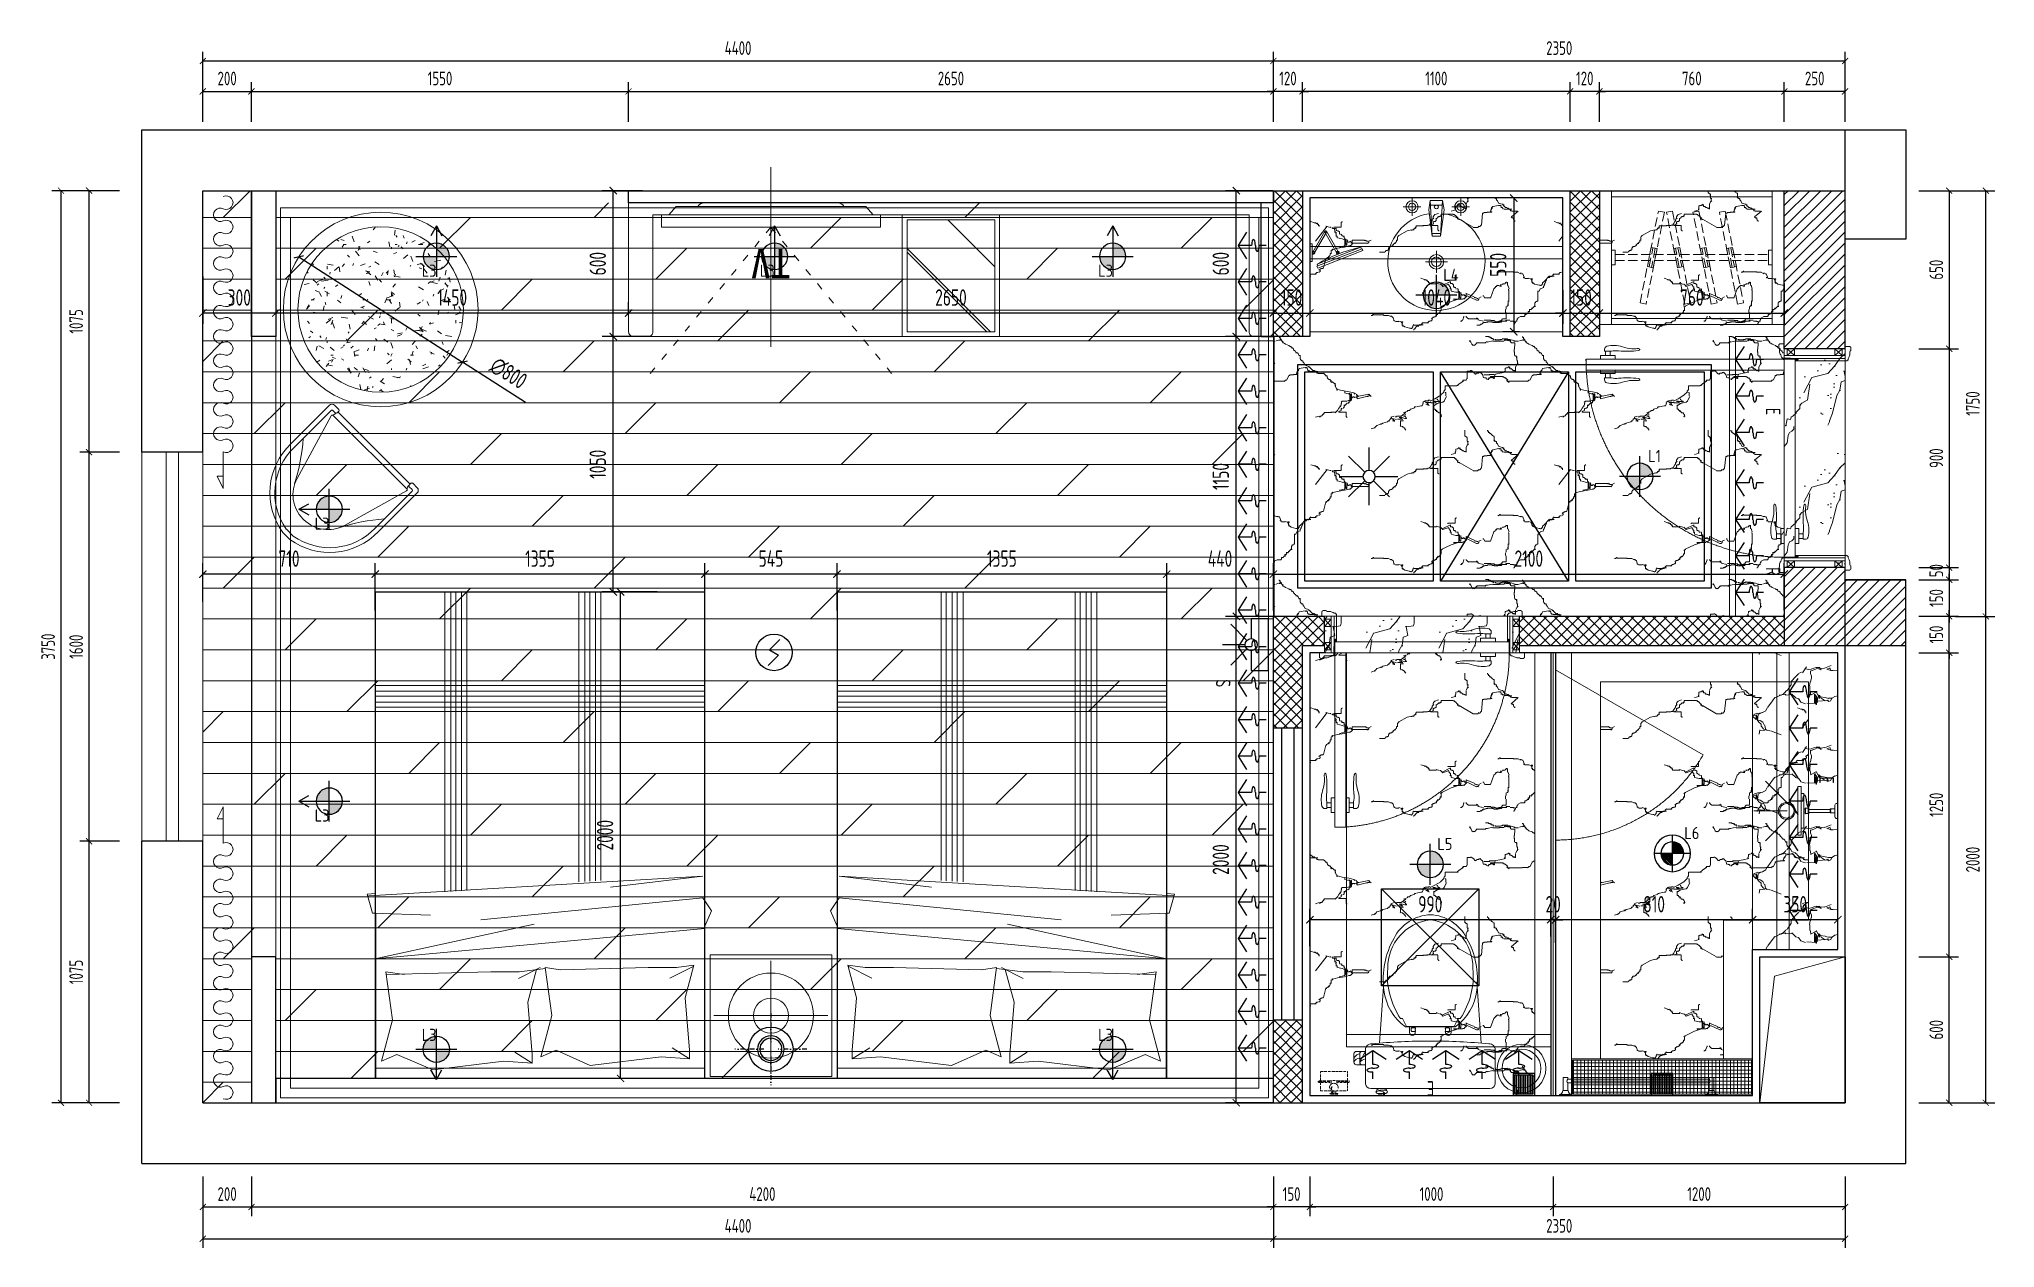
# Model space of a CAD drawing. Header units: millimetres. Extents: x 84706 to 149902, y -6776 to 26155.
# Drawn here: x 104526 to 112564, y 11638 to 16608 of the extents above; entities that cross this region are included whole.
import ezdxf
from ezdxf.enums import TextEntityAlignment as Align

# ---------------------------------------------------------------- set-up
doc = ezdxf.new("R2010")
doc.units = ezdxf.units.MM
for name, pattern in [('ACAD_ISO03W100', [30, 12, -18]), ('DASH', [8.89, 6.35, -2.54]), ('DASHDOTX2', [50.8, 25.4, -12.7, 0, -12.7]), ('DOTE', [61.468, 50.8, -5.08, 0.508, -5.08]), ('HIDDEN', [9.525, 6.35, -3.175])]:
    doc.linetypes.add(name, pattern=pattern)
doc.layers.get('Defpoints').update_dxf_attribs({"color": 250})
for name, color, linetype in [('EE8-【立面完成线】Finish', 20, 'Continuous'), ('P-01-固定到顶家具', 30, 'Continuous'), ('P-01-地漏', 136, 'Continuous'), ('P-01-墙体完成面', 3, 'Continuous'), ('P-04-天花Ceiling AC', 14, 'Continuous'), ('P-04-天花Ceiling Lighting', 1, 'Continuous'), ('P-04-天花Ceiling Modelling', 30, 'Continuous'), ('P-07-地坪Floor', 20, 'Continuous'), ('WALL_NEW【新建墙体】', 4, 'Continuous'), ('WALL【墙体】', 7, 'Continuous'), ('卫生间玻璃', 142, 'Continuous'), ('新隔墙填充', 250, 'Continuous')]:
    doc.layers.add(name, color=color, linetype=linetype)
for name, color, linetype, lineweight in [('FC-Doorsill【门槛线】', 8, 'Continuous', 0), ('FC-Hatch【平面填充】', 250, 'Continuous', 0), ('FC-Material【地坪分割线】', 138, 'Continuous', 0), ('FF-Curtain【平面窗帘】', 32, 'Continuous', 0), ('FF-Door【门】', 51, 'Continuous', 0), ('FF-Finish【平面完成尺寸】', 44, 'Continuous', 0), ('FF-Fixed【固定家具】', 30, 'Continuous', 0), ('FF-FIXT【洁具】', 31, 'Continuous', 0), ('FF-MT【门套】', 20, 'Continuous', 0), ('FF-Win【窗】', 132, 'Continuous', 0), ('FF-【活动成品家具】', 51, 'Continuous', 0), ('Fine【细线】', 250, 'Continuous', 0), ('RC-dimensions', 44, 'Continuous', 0), ('RC-Modelling【天花造型】', 30, 'Continuous', 0)]:
    doc.layers.add(name, color=color, linetype=linetype, lineweight=lineweight)
doc.styles.add('MT-DIM', font='ARCHS.SHX', dxfattribs={"width": 0.8})
doc.styles.add('ROMANTIC', font='STXIHEI.TTF', dxfattribs={"bigfont": 'gbcbig.shx'})
doc.styles.add('XZC', font='SIMPLEX.SHX', dxfattribs={"width": 0.7, "bigfont": 'hztxt.shx'})
doc.styles.add('尺寸标注', font='ARCHS.SHX', dxfattribs={"width": 0.8})
doc.linetypes.add('LED_LINE', pattern='A,12.7,-5.08,["LED",XZC,S=2.54,R=0,X=-2.54,Y=-1.27],-6.35', length=24.13)
doc.dimstyles.new('海龙1：25', dxfattribs={"dimscale": 25, "dimtxt": 2.25, "dimasz": 1, "dimexe": 1.5, "dimexo": 1, "dimgap": 1, "dimtad": 1, "dimdec": 0, "dimrnd": 5, "dimdsep": 46, "dimtxsty": '尺寸标注', "dimblk": 'ARCHTICK', "dimblk1": 'ARCHTICK', "dimblk2": 'ARCHTICK', "dimcen": 1, "dimclrd": 44, "dimclre": 44, "dimclrt": 2, "dimadec": 0, "dimazin": 0, "dimtfac": 1, "dimtdec": 0, "dimtix": 1, "dimtmove": 2, "dimatfit": 3, "dimldrblk": 'hl_arrow2', "dimfxl": 0, "dimarcsym": 0})
pattern_1 = [(0, (95.2, 766.7), (0, 1000), [4.762, -995.238]), (90, (97, 767.2), (-1000, 6e-14), [2.005, -997.995]), (0, (97, 769.2), (0, 1000), [2.508, -997.4916]), (90, (99.5, 769.2), (-1000, 6e-14), [2.005, -997.995]), (0, (99.5, 771.2), (0, 1000), [2.509, -997.491]), (90, (102, 771.2), (-1000, 6e-14), [2.006, -997.994]), (90, (103.8, 772.4), (-1000, 6e-14), [3.656, -996.344]), (90, (104.5, 775.2), (-1000, 6e-14), [6.016, -993.984]), (0, (104.5, 781.2), (0, 1000), [2.509, -997.491]), (90, (108.7, 779.8), (-1000, 6e-14), [14.626, -985.374]), (90, (112.1, 797.2), (-1000, 6e-14), [2.005, -997.995]), (0, (112.1, 799.2), (0, 1000), [2.509, -997.491]), (29.74488, (114.29, 800), (5000, 3000), [38.392, -8023.866]), (45, (109.5, 795.24), (6e-14, 1000), [6.734, -1407.479]), (45, (71.4, 747.6), (6e-14, 1000), [6.734, -1407.479]), (90, (74.4, 751.1), (-1000, 6e-14), [2.005, -997.995]), (0, (74.4, 753.1), (0, 1000), [2.509, -997.491]), (0, (74.9, 754.2), (0, 1000), [4.826, -995.174]), (0, (79.4, 755.1), (0, 1000), [5.018, -994.982]), (90, (84.5, 755.1), (-1000, 6e-14), [2.005, -997.995]), (0, (84.5, 757.8), (0, 1000), [4.826, -995.174]), (90, (89.4, 757.8), (-1000, 6e-14), [3.656, -996.344]), (90, (89.5, 761.1), (-1000, 6e-14), [2.005, -997.995]), (45, (90.5, 761.9), (6e-14, 1000), [6.734, -1407.479]), (0, (92, 765.1), (0, 1000), [2.509, -997.491]), (0, (34.3, 731.1), (0, 1000), [22.579, -977.421]), (45, (57.14, 733.3), (6e-14, 1000), [6.734, -1407.479]), (0, (61.9, 738.1), (0, 1000), [4.762, -995.238]), (0, (65.2, 739.5), (0, 1000), [4.826, -995.174]), (0, (69.4, 741.1), (0, 1000), [2.509, -997.491]), (90, (71.9, 741.1), (-1000, 6e-14), [6.0165, -993.9835]), (90, (274.7, 821.5), (-1000, 6e-14), [20.0545, -979.9455]), (90, (176.8, 825.5), (-1000, 6e-14), [4.011, -995.989]), (0, (277.2, 819.5), (0, 1000), [2.509, -997.491]), (90, (277.2, 819.5), (-1000, 6e-14), [2.005, -997.995]), (0, (274.7, 821.5), (0, 1000), [2.508, -997.492]), (14.03624, (147.62, 819.05), (3000, 1000), [19.634, -4103.472]), (0, (164.3, 822.4), (0, 1000), [4.826, -995.174]), (0, (166.8, 823.5), (0, 1000), [2.509, -997.491]), (0, (171.4, 823.8), (0, 1000), [4.762, -995.238]), (0, (174.3, 825.5), (0, 1000), [2.509, -997.491]), (0, (184.4, 839.6), (0, 1000), [30.106, -969.894]), (0, (244.6, 841.6), (0, 1000), [30.107, -969.893]), (90, (244.6, 841.6), (-1000, 6e-14), [2.006, -997.994]), (26.56505, (247.6, 842.86), (1000, 1000), [10.648, -2225.42]), (90, (254.6, 847.6), (-1000, 6e-14), [8.022, -991.978]), (0, (254.6, 855.6), (0, 1000), [2.508, -997.492]), (0, (257.1, 857.1), (0, 1000), [4.762, -995.238]), (0, (262.1, 857.6), (0, 1000), [2.509, -997.491]), (90, (264.6, 857.6), (-1000, 6e-14), [2.005, -997.995]), (0, (264.6, 859.6), (0, 1000), [2.508, -997.492]), (90, (267.1, 859.6), (-1000, 6e-14), [10.0275, -989.9725]), (0, (265.6, 869.9), (0, 1000), [4.826, -995.174]), (45, (271.4, 871.4), (6e-14, 1000), [6.734, -1407.479]), (90, (277.2, 875.7), (-1000, 6e-14), [2.005, -997.995]), (0, (277.2, 877.7), (0, 1000), [2.509, -997.491]), (45, (280.95, 876.2), (6e-14, 1000), [6.734, -1407.479]), (0, (284.7, 879.7), (0, 1000), [2.508, -997.492]), (90, (287.2, 879.7), (-1000, 6e-14), [8.022, -991.978]), (0, (212.6, 840.7), (0, 1000), [19.304, -980.696]), (0, (229.5, 841.6), (0, 1000), [2.509, -997.491]), (0, (233.3, 842.9), (0, 1000), [4.762, -995.238]), (45, (238.1, 842.86), (6e-14, 1000), [6.734, -1407.479]), (63.43495, (242.86, 847.6), (1000, 1000), [10.648, -2225.42]), (45, (247.6, 857.14), (6e-14, 1000), [6.734, -1407.479]), (90, (251.2, 862.6), (-1000, 6e-14), [3.656, -996.344]), (45, (252.4, 866.7), (6e-14, 1000), [6.734, -1407.479]), (90, (254.6, 869.6), (-1000, 6e-14), [8.022, -991.978]), (90, (256, 877.2), (-1000, 6e-14), [3.656, -996.344]), (45, (257.14, 880.95), (6e-14, 1000), [6.734, -1407.479]), (18.43495, (261.9, 885.7), (2000, 1000), [15.0585, -3147.219]), (0, (176.8, 829.5), (0, 1000), [2.509, -997.491]), (45, (180.95, 828.6), (6e-14, 1000), [6.734, -1407.479]), (90, (181.8, 831.5), (-1000, 6e-14), [2.006, -997.994]), (90, (183.6, 833.3), (-1000, 6e-14), [3.656, -996.344]), (90, (184.4, 835.6), (-1000, 6e-14), [4.011, -995.989]), (39.80557, (576.19, 876.19), (1000, 999.99999), [37.192, -7773.058]), (0, (581.5, 872.5), (0, 1000), [0, -1000]), (0, (582.6, 871.9), (0, 1000), [2.509, -997.491]), (90, (585.1, 865.9), (-1000, 6e-14), [6.0165, -993.9835]), (90, (586.3, 861.6), (-1000, 6e-14), [3.656, -996.344]), (90, (587.6, 859.9), (-1000, 6e-14), [2.005, -997.995]), (0, (587.6, 859.9), (0, 1000), [2.509, -997.491]), (90, (591.1, 857.9), (-1000, 6e-14), [3.656, -996.344]), (135, (580.95, 871.4), (-7e-07, -1000), [6.734, -1407.479]), (11.30993, (500, 919.05), (4000, 1000), [24.281, -5074.738]), (90, (515.7, 948.8), (-1000, 6e-14), [3.656, -996.344]), (90, (564, 908.6), (-1000, 6e-14), [3.656, -996.344]), (135, (542.86, 909.5), (-7e-07, -1000), [6.734, -1407.479]), (0, (544.7, 908.6), (0, 1000), [19.304, -980.696]), (0, (563.2, 907.7), (0, 1000), [15.0534, -984.9466]), (0, (564, 908.6), (0, 1000), [4.826, -995.174]), (0, (568.2, 907.7), (0, 1000), [2.509, -997.491]), (135, (571.4, 904.76), (-7e-07, -1000), [6.734, -1407.479]), (90, (573.2, 901.7), (-1000, 6e-14), [4.011, -995.989]), (0, (573.2, 901.7), (0, 1000), [2.509, -997.491]), (0, (573.6, 901.3), (0, 1000), [4.826, -995.174]), (0, (578.2, 899.7), (0, 1000), [22.579, -977.421]), (135, (547.6, 919.05), (-7e-07, -1000), [6.734, -1407.479]), (135, (552.4, 914.3), (-7e-07, -1000), [6.734, -1407.479]), (0, (552.4, 914.3), (0, 1000), [4.762, -995.238]), (0, (559.2, 912.2), (0, 1000), [4.826, -995.174]), (0, (525.4, 923.2), (0, 1000), [4.826, -995.174]), (0, (528.1, 923.8), (0, 1000), [2.509, -997.491]), (0, (530.2, 923.2), (0, 1000), [4.826, -995.174]), (90, (533.1, 919.8), (-1000, 6e-14), [2.006, -997.994]), (90, (535, 915.9), (-1000, 6e-14), [3.656, -996.344]), (0, (533.3, 914.3), (0, 1000), [4.762, -995.238]), (135, (519.05, 942.86), (-7e-07, -1000), [6.734, -1407.479]), (116.56505, (523.8, 933.33), (-1000, 1000), [10.648, -2225.42]), (161.56505, (538.1, 928.57), (-2000, 1000), [15.0585, -3147.219]), (90, (540.6, 925.8), (-1000, 6e-14), [4.011, -995.989]), (0, (540.6, 925.8), (0, 1000), [2.509, -997.491]), (90, (544.7, 923.2), (-1000, 6e-14), [3.656, -996.344]), (90, (390.2, 908.6), (-1000, 6e-14), [18.282, -981.718]), (90, (387.6, 909.8), (-1000, 6e-14), [2.005, -997.995]), (90, (346.8, 908.6), (-1000, 6e-14), [3.656, -996.344]), (90, (495.4, 909.8), (-1000, 6e-14), [2.005, -997.995]), (0, (387.6, 909.8), (0, 1000), [2.509, -997.491]), (90, (344.9, 905.7), (-1000, 6e-14), [4.011, -995.989]), (14.03624, (328.57, 900), (3000, 1000), [19.634, -4103.472]), (0, (287.2, 887.7), (0, 1000), [50.177, -949.823]), (0, (337.2, 886.6), (0, 1000), [4.826, -995.174]), (90, (342, 883), (-1000, 6e-14), [3.656, -996.344]), (0, (342.4, 883.7), (0, 1000), [2.508, -997.492]), (90, (344.9, 881.7), (-1000, 6e-14), [2.005, -997.995]), (90, (346.8, 879.3), (-1000, 6e-14), [3.656, -996.344]), (135, (352.4, 876.2), (-7e-07, -1000), [6.734, -1407.479]), (135, (357.14, 871.4), (-7e-07, -1000), [6.734, -1407.479]), (90, (355, 869.6), (-1000, 6e-14), [2.005, -997.995]), (0, (356.5, 868.4), (0, 1000), [0, -1000]), (0, (357.1, 866.7), (0, 1000), [4.762, -995.238]), (90, (362.5, 863.6), (-1000, 6e-14), [2.005, -997.995]), (90, (362.5, 863.6), (-1000, 6e-14), [4.011, -995.989]), (149.74356, (419.05, 833.33), (-6999.999934, 4000.0001), [66.1545, -13826.289]), (45, (438.1, 833.3), (6e-14, 1000), [6.734, -1407.479]), (0, (443.3, 836.2), (0, 1000), [4.826, -995.174]), (45, (447.6, 838.1), (6e-14, 1000), [6.734, -1407.479]), (84.28941, (452.38, 842.86), (1000.00001, 9000), [47.8566, -10002.019]), (90, (457.8, 889.7), (-1000, 6e-14), [2.005, -997.995]), (0, (457.8, 891.7), (0, 1000), [5.017, -994.983]), (90, (462.8, 891.7), (-1000, 6e-14), [2.005, -997.995]), (0, (462.6, 894), (0, 1000), [14.478, -985.522]), (0, (476.2, 895.2), (0, 1000), [14.286, -985.714]), (0, (492.9, 897.7), (0, 1000), [2.508, -997.492]), (90, (495.4, 895.7), (-1000, 6e-14), [2.005, -997.995]), (0, (490.4, 895.7), (0, 1000), [5.017, -994.983]), (90, (490.4, 895.7), (-1000, 6e-14), [4.011, -995.989]), (90, (491.6, 901.3), (-1000, 6e-14), [3.656, -996.344]), (90, (492.9, 903.7), (-1000, 6e-14), [4.011, -995.989]), (0, (491.6, 908.6), (0, 1000), [4.826, -995.174]), (0, (419.2, 832.5), (0, 1000), [19.304, -980.696]), (90, (395.1, 953.9), (-1000, 6e-14), [12.033, -987.967]), (0, (395.1, 952.5), (0, 1000), [4.826, -995.174]), (90, (397.6, 941.8), (-1000, 6e-14), [10.027, -989.973]), (45, (395.24, 938.1), (6e-14, 1000), [6.734, -1407.479]), (63.43495, (390.48, 928.57), (1000, 1000), [10.648, -2225.42]), (0, (385.1, 911.8), (0, 1000), [2.508, -997.492]), (0, (380.6, 912.2), (0, 1000), [4.826, -995.174]), (0, (376.2, 914.3), (0, 1000), [4.762, -995.238]), (135, (376.2, 914.3), (-7e-07, -1000), [6.734, -1407.479]), (0, (366.1, 919.5), (0, 1000), [4.826, -995.174]), (90, (366.1, 919.5), (-1000, 6e-14), [3.656, -996.344]), (90, (365, 921.8), (-1000, 6e-14), [4.011, -995.989]), (0, (365, 925.8), (0, 1000), [2.508, -997.492]), (0, (360, 925.8), (0, 1000), [7.526, -992.474]), (45, (357.14, 923.8), (6e-14, 1000), [6.734, -1407.479]), (0, (351.6, 923.2), (0, 1000), [4.826, -995.174]), (0, (347.4, 921.8), (0, 1000), [2.509, -997.491]), (90, (347.4, 913.8), (-1000, 6e-14), [8.022, -991.978]), (90, (385.1, 988), (-1000, 6e-14), [12.033, -987.967]), (90, (385.4, 974.4), (-1000, 6e-14), [14.626, -985.374]), (135, (390.5, 971.4), (-7e-07, -1000), [6.734, -1407.479]), (0, (390.2, 970.7), (0, 1000), [4.826, -995.174]), (90, (395.1, 965.9), (-1000, 6e-14), [4.011, -995.989]), (0, (392.6, 965.9), (0, 1000), [2.509, -997.491]), (0, (392.6, 965.9), (0, 1000), [2.509, -997.491]), (90, (505.5, 959.9), (-1000, 6e-14), [14.038, -985.962]), (0, (496.4, 912.2), (0, 1000), [0, -1000]), (45, (495.24, 914.3), (6e-14, 1000), [6.734, -1407.479]), (90, (506.1, 956.1), (-1000, 6e-14), [3.656, -996.344]), (90, (508, 955.9), (-1000, 6e-14), [2.006, -997.994]), (135, (509.5, 952.4), (-7e-07, -1000), [6.734, -1407.479]), (0, (510.9, 952.5), (0, 1000), [4.826, -995.174]), (90, (477.9, 996), (-1000, 6e-14), [4.011, -995.989]), (0, (477.9, 996), (0, 1000), [2.509, -997.491]), (90, (481.9, 992.7), (-1000, 6e-14), [3.656, -996.344]), (0, (481, 990.5), (0, 1000), [4.762, -995.238]), (0, (485.4, 988), (0, 1000), [2.509, -997.491]), (90, (487.9, 986), (-1000, 6e-14), [2.005, -997.995]), (0, (486.8, 985.4), (0, 1000), [4.826, -995.174]), (135, (495.24, 980.95), (-7e-07, -1000), [6.734, -1407.479]), (135, (500, 976.2), (-7e-07, -1000), [6.734, -1407.479]), (0, (501.2, 974.4), (0, 1000), [4.826, -995.174]), (0, (458.5, 552.1), (0, 1000), [4.826, -995.174]), (116.56505, (466.67, 542.86), (-1000, 1000), [10.648, -2225.42]), (0, (466.7, 542.9), (0, 1000), [14.286, -985.714]), (0, (481, 542.9), (0, 1000), [9.524, -990.476]), (69.44395, (490.48, 542.86), (2000, 5000), [40.686, -8503.318]), (45, (504.76, 580.95), (6e-14, 1000), [6.734, -1407.479]), (90, (511.5, 586.3), (-1000, 6e-14), [3.656, -996.344]), (0, (511.5, 589.9), (0, 1000), [4.826, -995.174]), (45, (514.3, 590.5), (6e-14, 1000), [6.734, -1407.479]), (161.56505, (280.95, 600), (-2000, 1000), [15.0585, -3147.219]), (45, (271.4, 476.2), (6e-14, 1000), [6.734, -1407.479]), (0, (283.6, 599.6), (0, 1000), [2.509, -997.491]), (90, (276.1, 477.2), (-1000, 6e-14), [2.005, -997.995]), (0, (276.1, 479.2), (0, 1000), [2.508, -997.492]), (90, (278.6, 479.2), (-1000, 6e-14), [2.005, -997.995]), (0, (278.6, 481.2), (0, 1000), [2.509, -997.491]), (90, (281.1, 481.2), (-1000, 6e-14), [2.006, -997.994]), (90, (282.9, 482.5), (-1000, 6e-14), [3.656, -996.344]), (90, (283.6, 485.2), (-1000, 6e-14), [6.016, -993.984]), (0, (283.6, 491.3), (0, 1000), [2.509, -997.491]), (90, (287.7, 489.8), (-1000, 6e-14), [14.626, -985.374]), (90, (291.1, 507.3), (-1000, 6e-14), [2.005, -997.995]), (0, (291.1, 509.3), (0, 1000), [2.509, -997.491]), (0, (348.3, 638.6), (0, 1000), [2.509, -997.491]), (90, (348.3, 636.6), (-1000, 6e-14), [2.005, -997.995]), (0, (345.8, 636.6), (0, 1000), [2.508, -997.492]), (90, (345.8, 616.6), (-1000, 6e-14), [20.0545, -979.9455]), (0, (315.7, 616.6), (0, 1000), [30.107, -969.893]), (90, (315.7, 614.6), (-1000, 6e-14), [2.006, -997.994]), (26.56505, (295.24, 595.24), (1000, 1000), [31.944, -2204.124]), (90, (325.7, 602.5), (-1000, 6e-14), [8.022, -991.978]), (0, (325.7, 602.5), (0, 1000), [2.508, -997.492]), (0, (328.9, 601.9), (0, 1000), [4.826, -995.174]), (0, (333.2, 600.5), (0, 1000), [2.509, -997.491]), (90, (335.7, 598.5), (-1000, 6e-14), [2.005, -997.995]), (0, (335.7, 598.5), (0, 1000), [2.508, -997.492]), (90, (338.2, 588.5), (-1000, 6e-14), [10.0275, -989.9725]), (0, (338.5, 587.3), (0, 1000), [4.826, -995.174]), (0, (342.9, 585.7), (0, 1000), [4.762, -995.238]), (90, (348.3, 580.5), (-1000, 6e-14), [2.005, -997.995]), (0, (348.3, 580.5), (0, 1000), [2.509, -997.491]), (0, (353, 580), (0, 1000), [4.826, -995.174]), (0, (355.8, 578.5), (0, 1000), [2.508, -997.492]), (90, (358.3, 570.5), (-1000, 6e-14), [8.022, -991.978]), (0, (358.3, 570.5), (0, 1000), [2.509, -997.491]), (90, (360.8, 568.4), (-1000, 6e-14), [2.005, -997.995]), (90, (362.7, 565.4), (-1000, 6e-14), [3.656, -996.344]), (90, (363.3, 546.4), (-1000, 6e-14), [20.0545, -979.9455]), (135, (366.7, 542.86), (-7e-07, -1000), [6.734, -1407.479]), (90, (365.8, 542.4), (-1000, 6e-14), [2.006, -997.994]), (0, (365.8, 542.4), (0, 1000), [2.509, -997.491]), (90, (368.3, 542.4), (-1000, 6e-14), [24.0655, -975.9345]), (90, (368.3, 560.4), (-1000, 6e-14), [6.0165, -993.9835]), (135, (371.4, 557.14), (-7e-07, -1000), [6.734, -1407.479]), (90, (372.3, 554.4), (-1000, 6e-14), [3.656, -996.344]), (0, (373.4, 554.4), (0, 1000), [5.018, -994.982]), (90, (378.4, 554.4), (-1000, 6e-14), [2.005, -997.995]), (0, (378.4, 556.4), (0, 1000), [2.508, -997.492]), (135, (385.7, 552.4), (-7e-07, -1000), [6.734, -1407.479]), (90, (386.8, 550.7), (-1000, 6e-14), [3.656, -996.344]), (0, (388.4, 550.4), (0, 1000), [2.508, -997.492]), (90, (390.9, 550.4), (-1000, 6e-14), [12.033, -987.967]), (156.80141, (423.81, 547.62), (-4999.99998, 2000.00004), [36.266, -7579.5075]), (0, (422.8, 544.7), (0, 1000), [4.826, -995.174]), (21.8014, (295.24, 590.48), (2000, 1000), [25.644, -5359.521]), (90, (319.2, 594.6), (-1000, 6e-14), [3.656, -996.344]), (135, (323.8, 590.5), (-7e-07, -1000), [6.734, -1407.479]), (90, (324, 587.3), (-1000, 6e-14), [3.656, -996.344]), (90, (325.7, 580.5), (-1000, 6e-14), [8.022, -991.978]), (0, (324, 580), (0, 1000), [4.826, -995.174]), (90, (328.9, 572.7), (-1000, 6e-14), [7.313, -992.687]), (165.96376, (347.62, 566.67), (-3000, 1000), [19.634, -4103.472]), (0, (347.6, 566.7), (0, 1000), [14.286, -985.714]), (90, (360.8, 542.4), (-1000, 6e-14), [24.0655, -975.9345]), (45, (357.14, 538.1), (6e-14, 1000), [6.734, -1407.479]), (0, (338.1, 538.1), (0, 1000), [19.048, -980.952]), (90, (340.7, 532.4), (-1000, 6e-14), [4.011, -995.989]), (18.43495, (328.57, 528.57), (2000, 1000), [30.117, -3132.161]), (0, (357.1, 538.1), (0, 1000), [19.048, -980.952]), (0, (377.1, 539.8), (0, 1000), [4.826, -995.174]), (45, (380.95, 538.1), (6e-14, 1000), [6.734, -1407.479]), (45, (385.7, 542.86), (6e-14, 1000), [6.734, -1407.479]), (90, (391.6, 547.1), (-1000, 6e-14), [3.656, -996.344]), (153.43495, (433.33, 533.33), (-1000, 1000), [42.592, -2193.476]), (135, (295.24, 590.5), (-7e-07, -1000), [6.734, -1407.479]), (26.56505, (290.48, 509.52), (1000, 1000), [42.592, -2193.476]), (0, (428.6, 542.9), (0, 1000), [4.762, -995.238]), (0, (434.1, 541.4), (0, 1000), [5.017, -994.983]), (0, (432.5, 533.7), (0, 1000), [4.826, -995.174]), (45, (438.1, 533.3), (6e-14, 1000), [6.734, -1407.479]), (90, (442.2, 537.4), (-1000, 6e-14), [3.656, -996.344]), (26.56505, (442.86, 542.86), (1000, 1000), [10.648, -2225.42]), (135, (290.5, 595.24), (-7e-07, -1000), [6.734, -1407.479]), (45, (285.7, 504.76), (6e-14, 1000), [6.734, -1407.479]), (0, (238.4, 601.6), (0, 1000), [30.106, -969.894]), (45, (247.6, 457.14), (6e-14, 1000), [6.734, -1407.479]), (90, (253.5, 461.2), (-1000, 6e-14), [2.005, -997.995]), (0, (253.5, 463.2), (0, 1000), [2.509, -997.491]), (0, (253.9, 464.2), (0, 1000), [4.826, -995.174]), (0, (258.5, 465.2), (0, 1000), [5.018, -994.982]), (90, (263.5, 465.2), (-1000, 6e-14), [2.005, -997.995]), (0, (263.6, 467.9), (0, 1000), [4.826, -995.174]), (90, (268.4, 467.9), (-1000, 6e-14), [3.656, -996.344]), (90, (268.5, 471.2), (-1000, 6e-14), [2.005, -997.995]), (45, (266.7, 471.4), (6e-14, 1000), [6.734, -1407.479]), (0, (271, 475.2), (0, 1000), [2.509, -997.491]), (0, (198.3, 433.1), (0, 1000), [15.0534, -984.9466]), (161.56505, (219.05, 619.05), (-2000, 1000), [15.0585, -3147.219]), (0, (208.3, 439.1), (0, 1000), [2.509, -997.491]), (0, (220.2, 617.8), (0, 1000), [0, -1000]), (0, (220.9, 617.6), (0, 1000), [2.509, -997.491]), (135, (228.6, 614.3), (-7e-07, -1000), [6.734, -1407.479]), (0, (228.4, 615.6), (0, 1000), [2.509, -997.491]), (90, (230.9, 611.6), (-1000, 6e-14), [4.011, -995.989]), (0, (230.9, 611.6), (0, 1000), [2.509, -997.491]), (0, (234.6, 610.5), (0, 1000), [0, -1000]), (90, (235.9, 607.6), (-1000, 6e-14), [2.006, -997.994]), (0, (234.6, 606.8), (0, 1000), [4.826, -995.174]), (90, (238.4, 601.6), (-1000, 6e-14), [4.011, -995.989]), (45, (209.5, 438.1), (6e-14, 1000), [6.734, -1407.479]), (0, (213.3, 441.1), (0, 1000), [22.579, -977.421]), (45, (233.3, 442.86), (6e-14, 1000), [6.734, -1407.479]), (0, (238.1, 447.6), (0, 1000), [4.762, -995.238]), (0, (244.3, 449.6), (0, 1000), [4.826, -995.174]), (0, (248.5, 451.2), (0, 1000), [2.509, -997.491]), (90, (251, 451.2), (-1000, 6e-14), [6.0165, -993.9835]), (0, (176.7, 431.3), (0, 1000), [19.304, -980.696]), (90, (181.6, 416.7), (-1000, 6e-14), [3.656, -996.344]), (45, (180.95, 419.05), (6e-14, 1000), [6.734, -1407.479]), (45, (185.7, 423.8), (6e-14, 1000), [6.734, -1407.479]), (0, (191.2, 427.7), (0, 1000), [4.826, -995.174]), (45, (195.24, 428.6), (6e-14, 1000), [6.734, -1407.479]), (0, (200.9, 431.3), (0, 1000), [4.826, -995.174]), (0, (203.3, 433.1), (0, 1000), [2.509, -997.491]), (0, (204.8, 433.3), (0, 1000), [4.762, -995.238]), (90, (208.3, 435.1), (-1000, 6e-14), [4.011, -995.989]), (0, (9.1, 473.2), (0, 1000), [43.709, -956.291]), (0, (51.3, 471.5), (0, 1000), [19.304, -980.696]), (153.43495, (80.95, 466.67), (-1000, 1000), [10.648, -2225.42]), (0, (80.2, 467.9), (0, 1000), [4.826, -995.174]), (135, (90.5, 461.9), (-7e-07, -1000), [6.734, -1407.479]), (108.43495, (95.24, 447.62), (-1000, 2000), [15.0585, -3147.219]), (90, (92.9, 449.1), (-1000, 6e-14), [2.005, -997.995]), (0, (92.9, 449.1), (0, 1000), [5.017, -994.9826]), (90, (97.9, 447.1), (-1000, 6e-14), [2.005, -997.995]), (0, (99.5, 445.9), (0, 1000), [14.478, -985.522]), (161.56505, (128.57, 442.86), (-2000, 1000), [15.0585, -3147.219]), (0, (128, 443.1), (0, 1000), [2.508, -997.4916]), (90, (130.5, 443.1), (-1000, 6e-14), [2.005, -997.995]), (0, (125.5, 445.1), (0, 1000), [5.017, -994.9826]), (90, (125.5, 441.1), (-1000, 6e-14), [4.011, -995.989]), (135, (128.6, 438.1), (-7e-07, -1000), [6.734, -1407.479]), (90, (128, 433.1), (-1000, 6e-14), [4.011, -995.989]), (0, (128.5, 431.3), (0, 1000), [0, -1000]), (90, (130.5, 429.1), (-1000, 6e-14), [2.005, -997.995]), (0, (128.5, 427.7), (0, 1000), [4.826, -995.174]), (135, (138.1, 423.8), (-7e-07, -1000), [6.734, -1407.479]), (165.96376, (157.14, 419.05), (-3000, 1000), [19.634, -4103.472]), (0, (157.1, 419), (0, 1000), [4.762, -995.238]), (0, (163.2, 417.1), (0, 1000), [2.509, -997.491]), (90, (167.1, 416.7), (-1000, 6e-14), [3.656, -996.344]), (90, (168.2, 419.1), (-1000, 6e-14), [2.006, -997.994]), (45, (166.7, 419.05), (6e-14, 1000), [6.734, -1407.479]), (90, (171.9, 424), (-1000, 6e-14), [3.656, -996.344]), (45, (171.4, 428.6), (6e-14, 1000), [6.734, -1407.479]), (90, (175.7, 411), (-1000, 6e-14), [4.011, -995.989]), (0, (175.7, 415.1), (0, 1000), [2.509, -997.491]), (0, (176.7, 416.7), (0, 1000), [4.826, -995.174]), (36.8699, (123.8, 57.14), (3000, 2000), [23.8095, -4976.19]), (90, (897, 54), (-1000, 6e-14), [20.0545, -979.9455]), (90, (799.1, 58), (-1000, 6e-14), [4.011, -995.989]), (90, (287.3, 58), (-1000, 6e-14), [6.016, -993.984]), (0, (899.5, 52), (0, 1000), [2.509, -997.491]), (90, (899.5, 52), (-1000, 6e-14), [2.005, -997.995]), (0, (897, 54), (0, 1000), [2.508, -997.492]), (18.43495, (771.43, 52.38), (2000, 1000), [15.0585, -3147.219]), (0, (786.6, 54.8), (0, 1000), [4.826, -995.174]), (0, (789.1, 56), (0, 1000), [2.509, -997.491]), (0, (790.5, 57.1), (0, 1000), [4.762, -995.238]), (0, (796.6, 58), (0, 1000), [2.509, -997.491]), (0, (284.8, 54), (0, 1000), [2.509, -997.491]), (90, (284.8, 54), (-1000, 6e-14), [2.005, -997.995]), (0, (285.7, 57.1), (0, 1000), [4.762, -995.238]), (90, (120.6, 18), (-1000, 6e-14), [18.049, -981.951]), (45, (42.86, 23.8), (6e-14, 1000), [6.734, -1407.479]), (90, (130.3, 11), (-1000, 6e-14), [3.656, -996.344]), (0, (125.5, 14.6), (0, 1000), [4.826, -995.174]), (135, (123.8, 14.3), (-7e-07, -1000), [6.734, -1407.479]), (18.43495, (23.8, 19.05), (2000, 1000), [15.0585, -3147.219]), (90, (40.3, 22.1), (-1000, 6e-14), [2.005, -997.995]), (0, (38.6, 25.6), (0, 1000), [4.826, -995.174]), (135, (142.86, 0), (-7e-07, -1000), [6.734, -1407.479]), (90, (138.2, 4), (-1000, 6e-14), [2.005, -997.995]), (0, (135.1, 7.3), (0, 1000), [4.826, -995.174]), (90, (135.1, 7.3), (-1000, 6e-14), [3.656, -996.344]), (90, (133.2, 10), (-1000, 6e-14), [2.005, -997.995]), (0, (130.7, 12), (0, 1000), [2.509, -997.491]), (0, (71.4, 38.1), (0, 1000), [4.762, -995.238]), (0, (88, 38.1), (0, 1000), [5.017, -994.9826]), (90, (93, 36.1), (-1000, 6e-14), [2.005, -997.995]), (0, (93, 36.1), (0, 1000), [5.018, -994.982]), (90, (96.5, 36.6), (-1000, 6e-14), [3.656, -996.344]), (135, (95.24, 38.1), (-7e-07, -1000), [6.734, -1407.479]), (135, (90.5, 42.86), (-7e-07, -1000), [6.734, -1407.479]), (90, (88, 46.1), (-1000, 6e-14), [2.005, -997.995]), (90, (88, 46.1), (-1000, 6e-14), [2.005, -997.995]), (165.96376, (104.76, 42.86), (-3000, 1000), [19.634, -4103.472]), (0, (108.1, 44.1), (0, 1000), [22.58, -977.42]), (0, (128.2, 44.1), (0, 1000), [2.509, -997.491]), (135, (128.6, 42.86), (-7e-07, -1000), [6.734, -1407.479]), (135, (123.8, 47.6), (-7e-07, -1000), [6.734, -1407.479]), (0, (118.1, 50.1), (0, 1000), [2.509, -997.491]), (90, (118.1, 50.1), (-1000, 6e-14), [2.006, -997.994]), (0, (115.8, 51.2), (0, 1000), [9.652, -990.348]), (90, (77.2, 40.2), (-1000, 6e-14), [3.656, -996.344]), (45, (76.2, 42.86), (6e-14, 1000), [6.734, -1407.479]), (90, (82, 47.5), (-1000, 6e-14), [3.656, -996.344]), (90, (83, 50.1), (-1000, 6e-14), [2.006, -997.994]), (18.43495, (80.95, 52.38), (2000, 1000), [15.0585, -3147.219]), (0, (98.1, 54.1), (0, 1000), [7.526, -992.4736]), (0, (104.8, 57.1), (0, 1000), [19.048, -980.952]), (14.03624, (47.62, 28.57), (3000, 1000), [19.634, -4103.472]), (45, (66.7, 33.3), (6e-14, 1000), [6.734, -1407.479]), (0, (138.2, 48.1), (0, 1000), [7.527, -992.473]), (90, (145.7, 48.1), (-1000, 6e-14), [2.005, -997.995]), (0, (143.2, 50.1), (0, 1000), [2.509, -997.491]), (135, (142.86, 52.4), (-7e-07, -1000), [6.734, -1407.479]), (0, (133.3, 57.1), (0, 1000), [4.762, -995.238]), (0, (133.2, 58.2), (0, 1000), [2.508, -997.4916]), (0, (133.2, 58.2), (0, 1000), [2.508, -997.4916]), (161.56505, (138.1, 47.62), (-2000, 1000), [15.0585, -3147.219]), (0, (119, 38.1), (0, 1000), [14.286, -985.714]), (165.96376, (833.33, 833.33), (-3000, 1000), [19.634, -4103.472]), (45, (823.8, 709.5), (6e-14, 1000), [6.734, -1407.479]), (0, (806.7, 72), (0, 1000), [30.106, -969.894]), (135, (809.5, 228.6), (-7e-07, -1000), [6.734, -1407.479]), (0, (831.8, 834.3), (0, 1000), [2.509, -997.491]), (90, (824.3, 712), (-1000, 6e-14), [2.005, -997.995]), (0, (824.3, 714), (0, 1000), [2.508, -997.492]), (90, (826.8, 714), (-1000, 6e-14), [2.005, -997.995]), (0, (826.8, 716), (0, 1000), [2.509, -997.491]), (90, (829.3, 716), (-1000, 6e-14), [2.006, -997.994]), (90, (831.1, 717.3), (-1000, 6e-14), [3.656, -996.344]), (90, (831.8, 720), (-1000, 6e-14), [6.016, -993.984]), (0, (831.8, 726), (0, 1000), [2.509, -997.491]), (90, (835.9, 724.6), (-1000, 6e-14), [14.626, -985.374]), (90, (839.3, 742.1), (-1000, 6e-14), [2.005, -997.995]), (0, (839.3, 744.1), (0, 1000), [2.509, -997.491]), (0, (879.4, 856.4), (0, 1000), [2.509, -997.491]), (90, (879.4, 854.4), (-1000, 6e-14), [2.005, -997.995]), (0, (876.9, 854.4), (0, 1000), [2.508, -997.492]), (90, (876.9, 834.3), (-1000, 6e-14), [20.0545, -979.9455]), (0, (846.8, 834.3), (0, 1000), [30.107, -969.893]), (90, (846.8, 832.3), (-1000, 6e-14), [2.006, -997.994]), (0, (847.6, 828.6), (0, 1000), [9.524, -990.476]), (90, (856.9, 820.3), (-1000, 6e-14), [8.022, -991.978]), (0, (856.9, 820.3), (0, 1000), [2.508, -997.492]), (0, (860, 819.6), (0, 1000), [4.826, -995.174]), (0, (864.4, 818.3), (0, 1000), [2.509, -997.491]), (90, (866.9, 816.3), (-1000, 6e-14), [2.005, -997.995]), (0, (866.9, 816.3), (0, 1000), [2.508, -997.492]), (90, (869.4, 806.2), (-1000, 6e-14), [10.0275, -989.9725]), (0, (869.7, 805), (0, 1000), [4.826, -995.174]), (135, (880.95, 800), (-7e-07, -1000), [6.734, -1407.479]), (90, (879.4, 798.2), (-1000, 6e-14), [2.005, -997.995]), (0, (879.4, 798.2), (0, 1000), [2.509, -997.491]), (0, (884.2, 797.7), (0, 1000), [4.826, -995.174]), (0, (887, 796.2), (0, 1000), [2.508, -997.492]), (90, (889.5, 788.2), (-1000, 6e-14), [8.022, -991.978]), (0, (889.5, 788.2), (0, 1000), [2.509, -997.491]), (90, (892, 786.2), (-1000, 6e-14), [2.005, -997.995]), (90, (893.8, 783.1), (-1000, 6e-14), [3.656, -996.344]), (90, (894.5, 764.1), (-1000, 6e-14), [20.0545, -979.9455]), (135, (900, 761.9), (-7e-07, -1000), [6.734, -1407.479]), (90, (897, 760.1), (-1000, 6e-14), [2.006, -997.994]), (0, (897, 760.1), (0, 1000), [2.509, -997.491]), (90, (899.5, 760.1), (-1000, 6e-14), [24.0655, -975.9345]), (90, (899.5, 778.2), (-1000, 6e-14), [6.0165, -993.9835]), (135, (904.76, 776.2), (-7e-07, -1000), [6.734, -1407.479]), (90, (903.5, 772.1), (-1000, 6e-14), [3.656, -996.344]), (0, (904.5, 772.1), (0, 1000), [5.018, -994.982]), (90, (909.6, 772.1), (-1000, 6e-14), [2.005, -997.995]), (0, (909.6, 774.2), (0, 1000), [2.508, -997.492]), (135, (919.05, 771.4), (-7e-07, -1000), [6.734, -1407.479]), (90, (918, 768.5), (-1000, 6e-14), [3.656, -996.344]), (0, (919.6, 768.1), (0, 1000), [2.508, -997.492]), (90, (922.1, 768.1), (-1000, 6e-14), [12.033, -987.967]), (0, (922.1, 780.2), (0, 1000), [50.178, -949.822]), (0, (971, 779.4), (0, 1000), [4.826, -995.174]), (108.43495, (852.38, 814.3), (-1000, 2000), [15.0585, -3147.219]), (90, (850.4, 812.3), (-1000, 6e-14), [3.656, -996.344]), (135, (857.14, 809.5), (-7e-07, -1000), [6.734, -1407.479]), (90, (855.2, 805), (-1000, 6e-14), [3.656, -996.344]), (90, (856.9, 798.2), (-1000, 6e-14), [8.022, -991.978]), (0, (855.2, 797.7), (0, 1000), [4.826, -995.174]), (90, (860, 790.4), (-1000, 6e-14), [7.313, -992.687]), (165.96376, (880.95, 785.71), (-3000, 1000), [19.634, -4103.472]), (161.56505, (895.24, 780.95), (-2000, 1000), [15.0585, -3147.219]), (90, (892, 760.1), (-1000, 6e-14), [24.0655, -975.9345]), (45, (890.5, 757.14), (6e-14, 1000), [6.734, -1407.479]), (14.03624, (871.43, 752.38), (3000, 1000), [19.634, -4103.472]), (90, (871.9, 750.1), (-1000, 6e-14), [4.011, -995.989]), (9.46232, (861.9, 747.62), (5000, 1000), [28.9655, -6053.797]), (14.03624, (890.48, 752.38), (3000, 1000), [19.634, -4103.472]), (0, (908.3, 757.5), (0, 1000), [4.826, -995.174]), (45, (914.3, 757.14), (6e-14, 1000), [6.734, -1407.479]), (45, (919.05, 761.9), (6e-14, 1000), [6.734, -1407.479]), (90, (922.8, 764.8), (-1000, 6e-14), [3.656, -996.344]), (0, (924.6, 768.1), (0, 1000), [57.704, -942.296]), (0, (842.9, 828.6), (0, 1000), [4.762, -995.238]), (14.03624, (842.86, 742.86), (3000, 1000), [19.634, -4103.472]), (135, (980.95, 776.2), (-7e-07, -1000), [6.734, -1407.479]), (0, (982.3, 776.2), (0, 1000), [5.017, -994.983]), (0, (980.7, 768.5), (0, 1000), [4.826, -995.174]), (45, (985.7, 766.7), (6e-14, 1000), [6.734, -1407.479]), (90, (990.3, 772.1), (-1000, 6e-14), [3.656, -996.344]), (26.56505, (990.48, 776.2), (1000, 1000), [10.648, -2225.42]), (135, (842.86, 828.6), (-7e-07, -1000), [6.734, -1407.479]), (45, (838.1, 738.1), (6e-14, 1000), [6.734, -1407.479]), (0, (815.6, 223), (0, 1000), [0, -1000]), (0, (866.9, 74), (0, 1000), [30.107, -969.893]), (90, (866.9, 74), (-1000, 6e-14), [2.006, -997.994]), (26.56505, (866.67, 76.2), (1000, 1000), [10.648, -2225.42]), (90, (876.9, 80.1), (-1000, 6e-14), [8.022, -991.978]), (0, (876.9, 88.1), (0, 1000), [2.508, -997.492]), (45, (876.2, 85.7), (6e-14, 1000), [6.734, -1407.479]), (0, (884.4, 90.1), (0, 1000), [2.509, -997.491]), (90, (887, 90.1), (-1000, 6e-14), [2.005, -997.995]), (0, (887, 92.1), (0, 1000), [2.508, -997.492]), (90, (889.5, 92.1), (-1000, 6e-14), [10.0275, -989.9725]), (0, (888, 102.4), (0, 1000), [4.826, -995.174]), (45, (890.5, 100), (6e-14, 1000), [13.469, -1400.745]), (90, (899.5, 108.1), (-1000, 6e-14), [2.005, -997.995]), (0, (899.5, 110.1), (0, 1000), [2.509, -997.491]), (45, (904.76, 109.5), (6e-14, 1000), [6.734, -1407.479]), (0, (907, 112.1), (0, 1000), [2.508, -997.492]), (90, (909.5, 112.1), (-1000, 6e-14), [8.022, -991.978]), (0, (909.5, 120.2), (0, 1000), [2.509, -997.491]), (90, (912, 120.2), (-1000, 6e-14), [2.005, -997.995]), (45, (914.3, 119.05), (6e-14, 1000), [6.734, -1407.479]), (90, (914.6, 124.2), (-1000, 6e-14), [20.0545, -979.9455]), (90, (916.9, 142.6), (-1000, 6e-14), [3.656, -996.344]), (90, (917.1, 146.2), (-1000, 6e-14), [2.006, -997.994]), (0, (917.1, 148.2), (0, 1000), [2.509, -997.491]), (90, (919.6, 124.2), (-1000, 6e-14), [24.0655, -975.9345]), (90, (919.6, 124.2), (-1000, 6e-14), [6.0165, -993.9835]), (90, (921.8, 131.6), (-1000, 6e-14), [3.656, -996.344]), (0, (921.8, 135.3), (0, 1000), [4.826, -995.174]), (0, (924.6, 136.2), (0, 1000), [5.018, -994.982]), (90, (929.6, 134.2), (-1000, 6e-14), [2.005, -997.995]), (0, (929.6, 134.2), (0, 1000), [2.508, -997.492]), (0, (931.4, 135.3), (0, 1000), [4.826, -995.174]), (45, (938.1, 133.3), (6e-14, 1000), [6.734, -1407.479]), (0, (939.6, 140.2), (0, 1000), [2.508, -997.492]), (90, (942.1, 128.2), (-1000, 6e-14), [12.033, -987.967]), (14.03624, (942.86, 128.57), (3000, 1000), [39.268, -4083.838]), (0, (981, 138.1), (0, 1000), [4.762, -995.238]), (0, (985.5, 139.4), (0, 1000), [4.826, -995.174]), (0, (988.9, 140), (0, 1000), [5.017, -994.983]), (0, (834.9, 73.1), (0, 1000), [19.304, -980.696]), (0, (851.8, 74), (0, 1000), [2.509, -997.491]), (45, (852.4, 71.4), (6e-14, 1000), [6.734, -1407.479]), (45, (857.14, 76.2), (6e-14, 1000), [6.734, -1407.479]), (63.43495, (861.9, 80.95), (1000, 1000), [10.648, -2225.42]), (45, (866.7, 90.5), (6e-14, 1000), [6.734, -1407.479]), (90, (873.5, 95.1), (-1000, 6e-14), [3.656, -996.344]), (0, (871.4, 100), (0, 1000), [4.762, -995.238]), (90, (876.9, 102.1), (-1000, 6e-14), [8.022, -991.978]), (90, (878.3, 109.7), (-1000, 6e-14), [3.656, -996.344]), (45, (876.2, 114.3), (6e-14, 1000), [6.734, -1407.479]), (0, (881, 119), (0, 1000), [19.048, -980.952]), (18.43495, (900, 119.05), (2000, 1000), [15.0585, -3147.219]), (90, (912, 124.2), (-1000, 6e-14), [24.0655, -975.9345]), (0, (907.3, 149.9), (0, 1000), [4.826, -995.174]), (165.96376, (909.52, 147.62), (-3000, 1000), [19.634, -4103.472]), (90, (892, 154.3), (-1000, 6e-14), [4.011, -995.989]), (0, (816.7, 222.4), (0, 1000), [2.509, -997.491]), (90, (819.2, 216.4), (-1000, 6e-14), [6.0165, -993.9835]), (90, (820.4, 212.1), (-1000, 6e-14), [3.656, -996.344]), (90, (821.7, 210.4), (-1000, 6e-14), [2.005, -997.995]), (0, (821.7, 210.4), (0, 1000), [2.509, -997.491]), (90, (825.2, 208.4), (-1000, 6e-14), [3.656, -996.344]), (0, (826.7, 208.4), (0, 1000), [5.018, -994.982]), (90, (831.8, 206.4), (-1000, 6e-14), [2.005, -997.995]), (0, (830.1, 204.8), (0, 1000), [4.826, -995.174]), (90, (834.9, 201.1), (-1000, 6e-14), [3.656, -996.344]), (90, (836.8, 200.4), (-1000, 6e-14), [2.005, -997.995]), (135, (838.1, 195.24), (-7e-07, -1000), [6.734, -1407.479]), (0, (839.3, 198.4), (0, 1000), [2.509, -997.491]), (0, (839.7, 197.4), (0, 1000), [4.826, -995.174]), (90, (844.3, 194.4), (-1000, 6e-14), [2.005, -997.995]), (0, (844.3, 194.4), (0, 1000), [2.508, -997.492]), (90, (846.8, 192.4), (-1000, 6e-14), [2.005, -997.995]), (0, (846.8, 192.4), (0, 1000), [2.509, -997.491]), (90, (849.3, 190.4), (-1000, 6e-14), [2.006, -997.994]), (0, (849.4, 190.1), (0, 1000), [4.826, -995.174]), (90, (851.8, 182.3), (-1000, 6e-14), [6.016, -993.984]), (0, (851.8, 182.3), (0, 1000), [2.509, -997.491]), (116.56505, (857.14, 171.43), (-1000, 1000), [10.648, -2225.42]), (90, (859, 164.5), (-1000, 6e-14), [7.313, -992.687]), (90, (859.4, 164.3), (-1000, 6e-14), [2.005, -997.995]), (0, (859.4, 164.3), (0, 1000), [2.509, -997.491]), (165.96376, (880.95, 161.9), (-3000, 1000), [19.634, -4103.472]), (170.53768, (909.52, 157.14), (-4999.99998, 1000.00006), [28.9655, -6053.797]), (165.96376, (928.57, 152.38), (-3000, 1000), [19.634, -4103.472]), (135, (933.3, 147.6), (-7e-07, -1000), [6.734, -1407.479]), (0, (931.4, 149.9), (0, 1000), [4.826, -995.174]), (135, (942.86, 142.86), (-7e-07, -1000), [6.734, -1407.479]), (135, (947.6, 138.1), (-7e-07, -1000), [6.734, -1407.479]), (11.30993, (942.86, 138.1), (4000, 1000), [48.562, -5050.457]), (0, (990.3, 146.7), (0, 1000), [0, -1000]), (135, (995.24, 142.86), (-7e-07, -1000), [6.734, -1407.479]), (135, (1000, 138.1), (-7e-07, -1000), [6.734, -1407.479]), (135, (814.3, 223.8), (-7e-07, -1000), [6.734, -1407.479]), (18.43495, (133.33, 71.43), (2000, 1000), [15.0585, -3147.219]), (52.43141, (771.43, 776.19), (3000, 3999.99999), [78.101, -16323.118]), (45, (785.7, 657.14), (6e-14, 1000), [6.734, -1407.479]), (90, (792.3, 660.8), (-1000, 6e-14), [2.005, -997.995]), (0, (792.3, 662.8), (0, 1000), [2.509, -997.491]), (0, (792.7, 663.9), (0, 1000), [4.826, -995.174]), (0, (797.3, 664.8), (0, 1000), [5.018, -994.982]), (90, (802.3, 664.8), (-1000, 6e-14), [2.005, -997.995]), (75.96376, (804.76, 666.67), (1000, 3000), [39.268, -4083.838]), (90, (816.6, 702.6), (-1000, 6e-14), [3.656, -996.344]), (90, (816.7, 706), (-1000, 6e-14), [2.005, -997.995]), (26.56505, (814.3, 704.76), (1000, 1000), [10.648, -2225.42]), (0, (819.2, 710), (0, 1000), [2.509, -997.491]), (0, (737.1, 632.8), (0, 1000), [15.0534, -984.9466]), (161.56505, (766.67, 852.38), (-2000, 1000), [15.0585, -3147.219]), (0, (747.1, 638.8), (0, 1000), [2.509, -997.491]), (0, (768.4, 852.6), (0, 1000), [0, -1000]), (0, (769.1, 852.4), (0, 1000), [2.509, -997.491]), (135, (776.2, 847.6), (-7e-07, -1000), [6.734, -1407.479]), (0, (776.6, 850.4), (0, 1000), [2.509, -997.491]), (90, (779.1, 846.3), (-1000, 6e-14), [4.011, -995.989]), (0, (779.1, 846.3), (0, 1000), [2.509, -997.491]), (0, (782.8, 845.2), (0, 1000), [0, -1000]), (90, (784.1, 842.3), (-1000, 6e-14), [2.006, -997.994]), (0, (782.8, 841.6), (0, 1000), [4.826, -995.174]), (90, (786.6, 836.3), (-1000, 6e-14), [4.011, -995.989]), (45, (747.6, 638.1), (6e-14, 1000), [6.734, -1407.479]), (0, (752.1, 640.8), (0, 1000), [22.579, -977.421]), (45, (771.4, 642.86), (6e-14, 1000), [6.734, -1407.479]), (0, (776.2, 647.6), (0, 1000), [4.762, -995.238]), (0, (783.1, 649.3), (0, 1000), [4.826, -995.174]), (0, (787.2, 650.8), (0, 1000), [2.509, -997.491]), (90, (789.8, 650.8), (-1000, 6e-14), [6.0165, -993.9835]), (90, (562.9, 517.7), (-1000, 6e-14), [12.033, -987.967]), (90, (673.3, 509.7), (-1000, 6e-14), [14.038, -985.962]), (45, (709.5, 609.5), (6e-14, 1000), [33.672, -1380.542]), (90, (720.3, 616.3), (-1000, 6e-14), [3.656, -996.344]), (45, (719.05, 619.05), (6e-14, 1000), [6.734, -1407.479]), (45, (723.8, 623.8), (6e-14, 1000), [6.734, -1407.479]), (0, (730, 627.3), (0, 1000), [4.826, -995.174]), (45, (733.3, 628.6), (6e-14, 1000), [6.734, -1407.479]), (0, (739.6, 631), (0, 1000), [4.826, -995.174]), (0, (742.1, 632.8), (0, 1000), [2.509, -997.491]), (0, (742.9, 633.3), (0, 1000), [4.762, -995.238]), (90, (747.1, 634.8), (-1000, 6e-14), [4.011, -995.989]), (0, (564.6, 530.2), (0, 1000), [0, -1000]), (90, (565.4, 531.7), (-1000, 6e-14), [44.165, -955.835]), (90, (564.6, 575.3), (-1000, 6e-14), [3.656, -996.344]), (108.43495, (566.67, 580.95), (-1000, 2000), [15.0585, -3147.219]), (90, (559.8, 593.6), (-1000, 6e-14), [14.626, -985.374]), (0, (555.3, 608), (0, 1000), [2.509, -997.491]), (90, (555.3, 606), (-1000, 6e-14), [2.005, -997.995]), (0, (552.8, 606), (0, 1000), [2.508, -997.492]), (0, (550.2, 604.5), (0, 1000), [4.826, -995.174]), (45, (547.6, 600), (6e-14, 1000), [6.734, -1407.479]), (0, (540.5, 600.9), (0, 1000), [4.826, -995.174]), (26.56505, (533.33, 595.24), (1000, 1000), [10.648, -2225.42]), (0, (530.9, 597.2), (0, 1000), [4.826, -995.174]), (90, (532.8, 591.9), (-1000, 6e-14), [4.011, -995.989]), (0, (532.8, 591.9), (0, 1000), [2.508, -997.492]), (0, (527.7, 591.9), (0, 1000), [7.526, -992.474]), (0, (521.2, 593.6), (0, 1000), [4.826, -995.174]), (0, (521.2, 648.4), (0, 1000), [4.826, -995.174]), (45, (523.8, 647.6), (6e-14, 1000), [6.734, -1407.479]), (90, (530.3, 652.1), (-1000, 6e-14), [2.005, -997.995]), (90, (530.3, 650.1), (-1000, 6e-14), [4.011, -995.989]), (0, (530.3, 650.1), (0, 1000), [55.195, -944.805]), (0, (583.9, 648.4), (0, 1000), [19.304, -980.696]), (153.43495, (614.3, 642.86), (-1000, 1000), [10.648, -2225.42]), (0, (612.9, 644.8), (0, 1000), [4.826, -995.174]), (0, (619, 642.9), (0, 1000), [4.762, -995.238]), (108.43495, (628.57, 628.57), (-1000, 2000), [15.0585, -3147.219]), (90, (625.6, 626), (-1000, 6e-14), [2.005, -997.995]), (0, (625.6, 626), (0, 1000), [5.017, -994.983]), (90, (630.6, 624), (-1000, 6e-14), [2.005, -997.995]), (0, (632.2, 622.8), (0, 1000), [14.478, -985.522]), (161.56505, (661.9, 619.05), (-2000, 1000), [15.0585, -3147.219]), (0, (660.7, 620), (0, 1000), [2.508, -997.492]), (90, (663.2, 620), (-1000, 6e-14), [2.005, -997.995]), (0, (658.2, 622), (0, 1000), [5.017, -994.983]), (90, (658.2, 618), (-1000, 6e-14), [4.011, -995.989]), (135, (661.9, 614.3), (-7e-07, -1000), [6.734, -1407.479]), (90, (660.7, 610), (-1000, 6e-14), [4.011, -995.989]), (0, (661.2, 608.2), (0, 1000), [0, -1000]), (90, (663.2, 606), (-1000, 6e-14), [2.005, -997.995]), (0, (661.2, 604.5), (0, 1000), [4.826, -995.174]), (135, (671.4, 600), (-7e-07, -1000), [6.734, -1407.479]), (165.96376, (690.48, 595.24), (-3000, 1000), [19.634, -4103.472]), (0, (690.5, 595.2), (0, 1000), [4.762, -995.238]), (0, (695.8, 593.9), (0, 1000), [2.509, -997.491]), (90, (699.8, 593.6), (-1000, 6e-14), [3.656, -996.344]), (90, (700.9, 595.9), (-1000, 6e-14), [2.006, -997.994]), (45, (700, 595.24), (6e-14, 1000), [6.734, -1407.479]), (90, (704.6, 600.9), (-1000, 6e-14), [3.656, -996.344]), (45, (704.76, 604.76), (6e-14, 1000), [6.734, -1407.479]), (90, (675.6, 522.9), (-1000, 6e-14), [3.656, -996.344]), (90, (675.8, 525.7), (-1000, 6e-14), [2.006, -997.994]), (0, (676.2, 528.6), (0, 1000), [4.762, -995.238]), (0, (680.5, 530.2), (0, 1000), [4.826, -995.174]), (90, (685.3, 530.2), (-1000, 6e-14), [41.451, -958.549]), (0, (685.3, 571.6), (0, 1000), [4.826, -995.174]), (63.43495, (690.48, 571.43), (1000, 1000), [10.648, -2225.42]), (18.43495, (695.24, 580.95), (2000, 1000), [15.0585, -3147.219]), (90, (708.4, 587.9), (-1000, 6e-14), [4.011, -995.989]), (68.19859, (709.52, 590.48), (1000, 2000), [25.644, -5359.521]), (63.43495, (709.52, 595.24), (1000, 1000), [21.296, -2214.772]), (90, (555, 497.3), (-1000, 6e-14), [10.969, -989.031]), (0, (557.1, 509.5), (0, 1000), [4.762, -995.238]), (0, (559.8, 511.9), (0, 1000), [4.826, -995.174]), (90, (562.9, 513.7), (-1000, 6e-14), [4.011, -995.989]), (0, (560.4, 517.7), (0, 1000), [2.509, -997.491]), (0, (560.4, 517.7), (0, 1000), [2.509, -997.491]), (0, (645.7, 487.6), (0, 1000), [2.509, -997.491]), (45, (647.6, 485.7), (6e-14, 1000), [6.734, -1407.479]), (90, (651.5, 490), (-1000, 6e-14), [7.313, -992.687]), (0, (653.2, 495.6), (0, 1000), [2.509, -997.491]), (90, (655.7, 495.6), (-1000, 6e-14), [2.005, -997.995]), (45, (657.14, 495.24), (6e-14, 1000), [6.734, -1407.479]), (0, (661.2, 500.9), (0, 1000), [0, -1000]), (45, (661.9, 500), (6e-14, 1000), [13.469, -1400.745]), (0, (670.8, 508.2), (0, 1000), [4.826, -995.174]), (135, (438.1, 457.14), (-7e-07, -1000), [6.734, -1407.479]), (0, (366.7, 447.6), (0, 1000), [4.762, -995.238]), (0, (369.7, 449.5), (0, 1000), [2.509, -997.491]), (45, (371.4, 447.6), (6e-14, 1000), [6.734, -1407.479]), (71.56505, (376.2, 452.38), (1000, 2000), [15.0585, -3147.219]), (90, (381.2, 464.4), (-1000, 6e-14), [3.656, -996.344]), (90, (390.9, 464.4), (-1000, 6e-14), [3.656, -996.344]), (135, (395.24, 461.9), (-7e-07, -1000), [6.734, -1407.479]), (135, (400, 457.14), (-7e-07, -1000), [6.734, -1407.479]), (0, (399.8, 457.5), (0, 1000), [35.124, -964.876]), (0, (434.3, 457), (0, 1000), [4.826, -995.174]), (90, (439.2, 453.4), (-1000, 6e-14), [3.656, -996.344]), (168.69007, (461.9, 447.62), (-4000, 1000.00003), [24.281, -5074.738]), (0, (465, 451.5), (0, 1000), [27.597, -972.403]), (0, (492.2, 449.7), (0, 1000), [14.478, -985.522]), (0, (504.8, 447.6), (0, 1000), [4.762, -995.238]), (90, (512.7, 445.5), (-1000, 6e-14), [2.006, -997.994]), (0, (512.7, 445.5), (0, 1000), [7.527, -992.473]), (0, (521.2, 446.1), (0, 1000), [4.826, -995.174]), (0, (525.2, 447.5), (0, 1000), [5.018, -994.982]), (90, (530.9, 446.1), (-1000, 6e-14), [3.656, -996.344]), (0, (532.8, 449.5), (0, 1000), [2.508, -997.492]), (0, (535.7, 449.7), (0, 1000), [0, -1000]), (90, (537.8, 451.5), (-1000, 6e-14), [4.011, -995.989]), (0, (537.8, 455.5), (0, 1000), [2.509, -997.491]), (90, (540.3, 455.5), (-1000, 6e-14), [2.006, -997.994]), (0, (540.3, 457.5), (0, 1000), [15.053, -984.947]), (90, (555.3, 457.5), (-1000, 6e-14), [14.038, -985.962]), (90, (555, 471.7), (-1000, 6e-14), [10.969, -989.031]), (0, (434.9, 431.4), (0, 1000), [12.5444, -987.4556]), (90, (447.5, 431.4), (-1000, 6e-14), [2.005, -997.995]), (0, (447.5, 433.4), (0, 1000), [2.508, -997.492]), (0, (448.8, 435.1), (0, 1000), [4.826, -995.174]), (0, (452.5, 435.5), (0, 1000), [2.509, -997.491]), (45, (452.4, 433.3), (6e-14, 1000), [6.734, -1407.479]), (0, (458.5, 438.8), (0, 1000), [0, -1000]), (45, (457.14, 438.1), (6e-14, 1000), [6.734, -1407.479]), (0, (462.5, 441.5), (0, 1000), [5.018, -994.982]), (0, (468.1, 442.4), (0, 1000), [4.826, -995.174]), (0, (472.6, 443.5), (0, 1000), [5.018, -994.982]), (90, (477.8, 442.4), (-1000, 6e-14), [3.656, -996.344]), (0, (480.1, 445.5), (0, 1000), [15.053, -984.947]), (90, (497.1, 442.4), (-1000, 6e-14), [3.656, -996.344]), (0, (497.6, 443.5), (0, 1000), [5.017, -994.983]), (0, (501.9, 442.4), (0, 1000), [4.826, -995.174]), (0, (505.2, 441.5), (0, 1000), [15.0534, -984.9466]), (0, (521.2, 442.4), (0, 1000), [4.826, -995.174]), (0, (525.2, 443.5), (0, 1000), [10.035, -989.965]), (90, (535.3, 443.5), (-1000, 6e-14), [2.005, -997.995]), (0, (535.7, 446.1), (0, 1000), [0, -1000]), (0, (533.3, 447.6), (0, 1000), [23.8095, -976.1905]), (0, (555, 449.7), (0, 1000), [0, -1000]), (0, (555.3, 451.5), (0, 1000), [15.0534, -984.9466]), (0, (571.4, 447.6), (0, 1000), [14.286, -985.714]), (0, (583.9, 446.1), (0, 1000), [4.826, -995.174]), (0, (590.5, 445.5), (0, 1000), [2.509, -997.491]), (0, (585.5, 433.4), (0, 1000), [2.508, -997.492]), (90, (588, 433.4), (-1000, 6e-14), [2.005, -997.995]), (90, (588.8, 435.1), (-1000, 6e-14), [3.656, -996.344]), (90, (590.5, 437.5), (-1000, 6e-14), [4.011, -995.989]), (0, (590.5, 441.5), (0, 1000), [2.509, -997.491]), (90, (593, 441.5), (-1000, 6e-14), [2.005, -997.995]), (90, (593.6, 442.4), (-1000, 6e-14), [3.656, -996.344]), (0, (595.2, 447.6), (0, 1000), [4.762, -995.238]), (90, (598.4, 449.7), (-1000, 6e-14), [3.656, -996.344]), (90, (600.5, 453.5), (-1000, 6e-14), [2.005, -997.995]), (0, (598.4, 457), (0, 1000), [4.826, -995.174]), (90, (603.2, 457), (-1000, 6e-14), [3.656, -996.344]), (26.56505, (604.76, 461.9), (1000, 1000), [10.648, -2225.42]), (0, (614.3, 466.7), (0, 1000), [14.286, -985.714]), (45, (628.6, 466.7), (6e-14, 1000), [6.734, -1407.479]), (90, (632.2, 471.7), (-1000, 6e-14), [3.656, -996.344]), (0, (632.2, 475.3), (0, 1000), [4.826, -995.174]), (45, (638.1, 476.2), (6e-14, 1000), [6.734, -1407.479]), (0, (642.9, 481), (0, 1000), [4.762, -995.238]), (90, (552.8, 483.6), (-1000, 6e-14), [12.033, -987.967]), (90, (645.7, 483.6), (-1000, 6e-14), [4.011, -995.989]), (90, (149.6, 76.8), (-1000, 6e-14), [3.656, -996.344]), (11.30993, (704.76, 252.38), (4000, 1000), [24.281, -5074.738]), (90, (719.1, 281.5), (-1000, 6e-14), [3.656, -996.344]), (90, (767.3, 241.3), (-1000, 6e-14), [3.656, -996.344]), (0, (742.9, 242.9), (0, 1000), [4.762, -995.238]), (0, (748, 241.3), (0, 1000), [19.304, -980.696]), (0, (766.5, 240.5), (0, 1000), [15.0534, -984.9466]), (0, (799.1, 62), (0, 1000), [2.509, -997.491]), (45, (800, 61.9), (6e-14, 1000), [6.734, -1407.479]), (90, (804.2, 64), (-1000, 6e-14), [2.006, -997.994]), (90, (805.9, 65.8), (-1000, 6e-14), [3.656, -996.344]), (90, (806.7, 68), (-1000, 6e-14), [4.011, -995.989]), (0, (767.3, 241.3), (0, 1000), [4.826, -995.174]), (0, (771.5, 240.5), (0, 1000), [2.509, -997.491]), (135, (776.2, 238.1), (-7e-07, -1000), [6.734, -1407.479]), (90, (776.6, 234.5), (-1000, 6e-14), [4.011, -995.989]), (0, (776.6, 234.5), (0, 1000), [2.509, -997.491]), (0, (777, 234), (0, 1000), [4.826, -995.174]), (0, (781.6, 232.5), (0, 1000), [22.579, -977.421]), (135, (752.4, 252.4), (-7e-07, -1000), [6.734, -1407.479]), (135, (757.14, 247.6), (-7e-07, -1000), [6.734, -1407.479]), (135, (761.9, 242.86), (-7e-07, -1000), [6.734, -1407.479]), (0, (762.5, 245), (0, 1000), [4.826, -995.174]), (0, (728.7, 255.9), (0, 1000), [4.826, -995.174]), (0, (731.4, 256.5), (0, 1000), [2.509, -997.491]), (0, (733.5, 255.9), (0, 1000), [4.826, -995.174]), (90, (736.4, 252.5), (-1000, 6e-14), [2.006, -997.994]), (90, (738.4, 248.6), (-1000, 6e-14), [3.656, -996.344]), (135, (742.86, 242.86), (-7e-07, -1000), [6.734, -1407.479]), (135, (723.8, 276.2), (-7e-07, -1000), [6.734, -1407.479]), (116.56505, (728.57, 266.67), (-1000, 1000), [10.648, -2225.42]), (161.56505, (742.86, 261.9), (-2000, 1000), [15.0585, -3147.219]), (90, (743.9, 258.5), (-1000, 6e-14), [4.011, -995.989]), (0, (743.9, 258.5), (0, 1000), [2.509, -997.491]), (90, (748, 255.9), (-1000, 6e-14), [3.656, -996.344]), (90, (407.8, 242.5), (-1000, 6e-14), [2.005, -997.995]), (90, (412.8, 242.5), (-1000, 6e-14), [2.005, -997.995]), (90, (593.6, 241.3), (-1000, 6e-14), [18.282, -981.718]), (90, (590.9, 242.5), (-1000, 6e-14), [2.005, -997.995]), (90, (550.2, 241.3), (-1000, 6e-14), [3.656, -996.344]), (90, (698.8, 242.5), (-1000, 6e-14), [2.005, -997.995]), (14.03624, (185.71, 95.24), (3000, 1000), [19.634, -4103.472]), (135, (285.7, 66.7), (-7e-07, -1000), [6.734, -1407.479]), (11.30993, (271.43, 109.52), (4000, 1000), [24.281, -5074.738]), (45, (285.7, 142.86), (6e-14, 1000), [20.203, -1394.0105]), (0, (284.8, 64), (0, 1000), [2.509, -997.491]), (45, (295.24, 114.3), (6e-14, 1000), [6.734, -1407.479]), (63.43495, (300, 119.05), (1000, 1000), [10.648, -2225.42]), (63.43495, (304.76, 128.57), (1000, 1000), [10.648, -2225.42]), (90, (307.4, 140.2), (-1000, 6e-14), [14.038, -985.962]), (0, (304.9, 154.3), (0, 1000), [2.509, -997.491]), (90, (299.2, 157.2), (-1000, 6e-14), [3.656, -996.344]), (45, (300, 161.9), (6e-14, 1000), [6.734, -1407.479]), (90, (304, 164.5), (-1000, 6e-14), [10.969, -989.031]), (90, (304.9, 176.3), (-1000, 6e-14), [6.0165, -993.9835]), (0, (304.9, 182.3), (0, 1000), [47.669, -952.331]), (0, (352.3, 182.8), (0, 1000), [4.826, -995.174]), (90, (355.1, 184.3), (-1000, 6e-14), [2.005, -997.995]), (45, (357.14, 185.7), (6e-14, 1000), [6.734, -1407.479]), (33.69007, (361.9, 190.48), (2000, 1000), [17.169, -3588.382]), (0, (376.4, 201.1), (0, 1000), [0, -1000]), (90, (377.7, 202.4), (-1000, 6e-14), [2.005, -997.995]), (0, (376.4, 204.8), (0, 1000), [14.478, -985.522]), (63.43495, (390.48, 204.76), (1000, 1000), [10.648, -2225.42]), (90, (395.2, 210.4), (-1000, 6e-14), [32.087, -967.913]), (0, (395.2, 242.5), (0, 1000), [12.5444, -987.4556]), (0, (412.8, 242.5), (0, 1000), [2.509, -997.491]), (135, (419.05, 238.1), (-7e-07, -1000), [6.734, -1407.479]), (90, (420.3, 236.5), (-1000, 6e-14), [2.005, -997.995]), (0, (420.3, 236.5), (0, 1000), [2.508, -997.492]), (90, (422.8, 232.5), (-1000, 6e-14), [4.011, -995.989]), (0, (422.8, 232.5), (0, 1000), [2.509, -997.491]), (90, (425.3, 230.5), (-1000, 6e-14), [2.005, -997.995]), (0, (425.3, 230.5), (0, 1000), [5.018, -994.982]), (45, (428.6, 228.6), (6e-14, 1000), [6.734, -1407.479]), (0, (434.3, 234), (0, 1000), [4.826, -995.174]), (0, (437.9, 234.5), (0, 1000), [5.017, -994.983]), (90, (442.9, 234.5), (-1000, 6e-14), [2.006, -997.994]), (0, (224.6, 106.1), (0, 1000), [5.017, -994.9826]), (90, (229.6, 104.1), (-1000, 6e-14), [2.005, -997.995]), (0, (229.6, 104.1), (0, 1000), [5.018, -994.982]), (116.56505, (238.1, 100), (-1000, 1000), [10.648, -2225.42]), (135, (233.3, 109.5), (-7e-07, -1000), [6.734, -1407.479]), (0, (226.8, 113.3), (0, 1000), [0, -1000]), (90, (224.6, 114.2), (-1000, 6e-14), [2.005, -997.995]), (90, (224.6, 114.2), (-1000, 6e-14), [2.005, -997.995]), (0, (226.8, 113.3), (0, 1000), [19.304, -980.696]), (0, (244.7, 112.1), (0, 1000), [22.58, -977.42]), (0, (264.8, 112.1), (0, 1000), [2.509, -997.491]), (135, (266.7, 114.3), (-7e-07, -1000), [6.734, -1407.479]), (0, (255.8, 117), (0, 1000), [4.826, -995.174]), (0, (254.7, 118.2), (0, 1000), [2.509, -997.491]), (90, (254.7, 118.2), (-1000, 6e-14), [2.006, -997.994]), (0, (257.1, 119), (0, 1000), [4.762, -995.238]), (0, (265.4, 80.4), (0, 1000), [0, -1000]), (135, (266.7, 80.95), (-7e-07, -1000), [6.734, -1407.479]), (0, (257.1, 85.7), (0, 1000), [4.762, -995.238]), (90, (257.2, 86.1), (-1000, 6e-14), [18.049, -981.951]), (0, (204.8, 100), (0, 1000), [4.762, -995.238]), (63.43495, (209.52, 100), (1000, 1000), [10.648, -2225.42]), (90, (212.3, 109.7), (-1000, 6e-14), [3.656, -996.344]), (45, (214.3, 114.3), (6e-14, 1000), [6.734, -1407.479]), (0, (217.2, 117), (0, 1000), [4.826, -995.174]), (90, (219.6, 118.2), (-1000, 6e-14), [2.006, -997.994]), (0, (222, 120.7), (0, 1000), [14.478, -985.522]), (0, (234.6, 122.2), (0, 1000), [7.526, -992.4736]), (26.56505, (242.86, 119.05), (1000, 1000), [21.296, -2214.772]), (0, (274.8, 116.2), (0, 1000), [7.527, -992.473]), (90, (282.3, 116.2), (-1000, 6e-14), [2.005, -997.995]), (0, (279.8, 118.2), (0, 1000), [2.509, -997.491]), (0, (276.2, 119), (0, 1000), [4.762, -995.238]), (116.56505, (276.2, 119.05), (-1000, 1000), [10.648, -2225.42]), (0, (269.8, 126.2), (0, 1000), [2.508, -997.4916]), (0, (269.8, 126.2), (0, 1000), [2.508, -997.4916]), (0, (276.2, 71.4), (0, 1000), [4.762, -995.238]), (90, (274.8, 72), (-1000, 6e-14), [2.005, -997.995]), (135, (276.2, 71.4), (-7e-07, -1000), [6.734, -1407.479]), (0, (270.3, 76.8), (0, 1000), [0, -1000]), (90, (269.8, 78.1), (-1000, 6e-14), [2.005, -997.995]), (0, (260.6, 117), (0, 1000), [14.478, -985.522]), (0, (267.3, 80.1), (0, 1000), [2.509, -997.491]), (33.69007, (257.14, 100), (1000, 1000), [17.169, -3588.382]), (30.96376, (261.9, 128.57), (2000, 1000), [27.7664, -5803.185]), (45, (157.14, 80.95), (6e-14, 1000), [6.734, -1407.479]), (18.43495, (161.9, 85.7), (2000, 1000), [15.0585, -3147.219]), (90, (176.9, 90.1), (-1000, 6e-14), [2.005, -997.995]), (90, (178.6, 91.4), (-1000, 6e-14), [3.656, -996.344]), (0, (178.6, 95.1), (0, 1000), [4.826, -995.174]), (0, (488, 214.4), (0, 1000), [2.509, -997.491]), (90, (490.6, 214.4), (-1000, 6e-14), [6.0165, -993.9835]), (0, (490.6, 220.4), (0, 1000), [2.509, -997.491]), (90, (493.1, 216.4), (-1000, 6e-14), [4.011, -995.989]), (0, (493.1, 216.4), (0, 1000), [5.017, -994.983]), (90, (498.1, 216.4), (-1000, 6e-14), [2.006, -997.994]), (0, (498.1, 218.4), (0, 1000), [2.509, -997.491]), (90, (500.6, 214.4), (-1000, 6e-14), [4.011, -995.989]), (90, (501.9, 212.1), (-1000, 6e-14), [3.656, -996.344]), (0, (503.1, 212.4), (0, 1000), [2.508, -997.492]), (90, (506.7, 212.1), (-1000, 6e-14), [3.656, -996.344]), (71.56505, (504.76, 214.3), (1000, 2000), [15.0585, -3147.219]), (0, (590.9, 242.5), (0, 1000), [2.509, -997.491]), (90, (548.3, 238.5), (-1000, 6e-14), [4.011, -995.989]), (11.30993, (528.57, 233.33), (4000, 1000), [24.281, -5074.738]), (11.30993, (504.76, 228.57), (4000, 1000), [24.281, -5074.738]), (0, (485.7, 228.6), (0, 1000), [19.048, -980.952]), (0, (463, 226.5), (0, 1000), [25.088, -974.912]), (135, (452.4, 233.3), (-7e-07, -1000), [6.734, -1407.479]), (135, (457.14, 228.6), (-7e-07, -1000), [6.734, -1407.479]), (108.43495, (461.9, 214.3), (-1000, 2000), [15.0585, -3147.219]), (90, (465.5, 214.4), (-1000, 6e-14), [2.005, -997.995]), (0, (465.5, 214.4), (0, 1000), [2.509, -997.491]), (0, (466.7, 214.3), (0, 1000), [4.762, -995.238]), (135, (476.2, 209.5), (-7e-07, -1000), [6.734, -1407.479]), (0, (478, 208.4), (0, 1000), [5.018, -994.982]), (45, (480.95, 209.5), (6e-14, 1000), [6.734, -1407.479]), (90, (485.5, 210.4), (-1000, 6e-14), [2.005, -997.995]), (0, (485.7, 214.3), (0, 1000), [4.762, -995.238]), (90, (490.6, 216.4), (-1000, 6e-14), [4.011, -995.989]), (0, (490.6, 220.4), (0, 1000), [50.177, -949.823]), (0, (540.5, 219.4), (0, 1000), [4.826, -995.174]), (90, (545.3, 215.7), (-1000, 6e-14), [3.656, -996.344]), (0, (545.7, 216.4), (0, 1000), [2.508, -997.492]), (90, (548.3, 214.4), (-1000, 6e-14), [2.005, -997.995]), (90, (550.2, 212.1), (-1000, 6e-14), [3.656, -996.344]), (135, (557.14, 209.5), (-7e-07, -1000), [6.734, -1407.479]), (135, (561.9, 204.76), (-7e-07, -1000), [6.734, -1407.479]), (90, (558.3, 202.4), (-1000, 6e-14), [2.005, -997.995]), (0, (559.8, 201.1), (0, 1000), [0, -1000]), (135, (566.7, 195.24), (-7e-07, -1000), [6.734, -1407.479]), (90, (565.8, 196.4), (-1000, 6e-14), [2.005, -997.995]), (90, (565.8, 196.4), (-1000, 6e-14), [4.011, -995.989]), (0, (565.8, 200.4), (0, 1000), [55.195, -944.805]), (45, (642.86, 200), (6e-14, 1000), [6.734, -1407.479]), (0, (646.7, 204.8), (0, 1000), [4.826, -995.174]), (63.43495, (652.4, 204.76), (1000, 1000), [10.648, -2225.42]), (63.43495, (657.14, 214.3), (1000, 1000), [10.648, -2225.42]), (90, (661.2, 222.4), (-1000, 6e-14), [2.005, -997.995]), (0, (661.2, 224.5), (0, 1000), [5.017, -994.983]), (90, (666.2, 224.5), (-1000, 6e-14), [2.005, -997.995]), (0, (666, 226.7), (0, 1000), [14.478, -985.522]), (0, (681, 228.6), (0, 1000), [14.286, -985.714]), (0, (696.3, 230.5), (0, 1000), [2.508, -997.492]), (90, (698.8, 228.5), (-1000, 6e-14), [2.005, -997.995]), (0, (693.8, 228.5), (0, 1000), [5.017, -994.983]), (90, (693.8, 228.5), (-1000, 6e-14), [4.011, -995.989]), (90, (694.9, 234), (-1000, 6e-14), [3.656, -996.344]), (90, (696.3, 236.5), (-1000, 6e-14), [4.011, -995.989]), (0, (694.9, 241.3), (0, 1000), [4.826, -995.174]), (0, (622.5, 201.1), (0, 1000), [19.304, -980.696]), (0, (442.9, 236.5), (0, 1000), [7.527, -992.473]), (90, (405.4, 365.6), (-1000, 6e-14), [3.656, -996.344]), (0, (405.3, 366.8), (0, 1000), [2.509, -997.491]), (0, (407.8, 244.5), (0, 1000), [5.017, -994.983]), (116.56505, (414.3, 352.4), (-1000, 1000), [10.648, -2225.42]), (135, (419.05, 347.6), (-7e-07, -1000), [6.734, -1407.479]), (0, (417.8, 348.8), (0, 1000), [7.526, -992.474]), (45, (423.8, 347.6), (6e-14, 1000), [6.734, -1407.479]), (45, (428.6, 352.4), (6e-14, 1000), [6.734, -1407.479]), (0, (434.3, 358.3), (0, 1000), [0, -1000]), (135, (409.5, 361.9), (-7e-07, -1000), [6.734, -1407.479]), (0, (518.2, 364.8), (0, 1000), [2.509, -997.491]), (0, (500.6, 364.8), (0, 1000), [27.597, -972.403]), (0, (526, 365.6), (0, 1000), [19.304, -980.696]), (45, (547.6, 366.7), (6e-14, 1000), [6.734, -1407.479]), (90, (548.3, 368.8), (-1000, 6e-14), [2.006, -997.994]), (0, (548.3, 370.8), (0, 1000), [7.527, -992.473]), (0, (555, 369.3), (0, 1000), [4.826, -995.174]), (0, (560.8, 368.8), (0, 1000), [5.018, -994.982]), (135, (571.4, 366.7), (-7e-07, -1000), [6.734, -1407.479]), (0, (568.3, 366.8), (0, 1000), [2.508, -997.492]), (0, (569.5, 365.6), (0, 1000), [4.826, -995.174]), (0, (470.5, 384.9), (0, 1000), [12.5444, -987.4556]), (90, (483, 382.9), (-1000, 6e-14), [2.005, -997.995]), (0, (483, 382.9), (0, 1000), [2.508, -997.492]), (90, (487.4, 380.3), (-1000, 6e-14), [3.656, -996.344]), (0, (488, 380.9), (0, 1000), [2.509, -997.491]), (0, (492.2, 380.3), (0, 1000), [0, -1000]), (135, (495.24, 376.2), (-7e-07, -1000), [6.734, -1407.479]), (0, (497.1, 376.6), (0, 1000), [0, -1000]), (0, (498.1, 374.9), (0, 1000), [5.018, -994.982]), (135, (504.76, 371.4), (-7e-07, -1000), [6.734, -1407.479]), (0, (508.1, 372.9), (0, 1000), [5.018, -994.982]), (0, (509.5, 371.4), (0, 1000), [4.762, -995.238]), (0, (515.6, 370.8), (0, 1000), [15.053, -984.947]), (90, (530.9, 369.3), (-1000, 6e-14), [3.656, -996.344]), (0, (533.2, 372.9), (0, 1000), [5.017, -994.983]), (90, (540.5, 373), (-1000, 6e-14), [3.656, -996.344]), (0, (540.7, 374.9), (0, 1000), [15.0534, -984.9466]), (135, (561.9, 371.4), (-7e-07, -1000), [6.734, -1407.479]), (0, (560.8, 372.9), (0, 1000), [10.035, -989.965]), (90, (570.8, 370.8), (-1000, 6e-14), [2.005, -997.995]), (0, (569.5, 369.3), (0, 1000), [4.826, -995.174]), (161.56505, (590.48, 366.67), (-2000, 1000), [15.0585, -3147.219]), (0, (588.8, 365.6), (0, 1000), [0, -1000]), (0, (590.9, 364.8), (0, 1000), [15.0534, -984.9466]), (18.43495, (609.52, 366.67), (2000, 1000), [15.0585, -3147.219]), (0, (622.5, 369.3), (0, 1000), [4.826, -995.174]), (0, (626, 370.8), (0, 1000), [2.509, -997.491]), (0, (621, 382.9), (0, 1000), [2.508, -997.492]), (90, (623.5, 380.9), (-1000, 6e-14), [2.005, -997.995]), (0, (622.5, 380.3), (0, 1000), [4.826, -995.174]), (90, (626, 374.9), (-1000, 6e-14), [4.011, -995.989]), (0, (626, 374.9), (0, 1000), [2.509, -997.491]), (90, (628.5, 372.9), (-1000, 6e-14), [2.005, -997.995]), (0, (628.6, 371.4), (0, 1000), [4.762, -995.238]), (90, (598.4, 286.6), (-1000, 6e-14), [12.033, -987.967]), (0, (598.4, 285.2), (0, 1000), [4.826, -995.174]), (90, (600.9, 274.6), (-1000, 6e-14), [10.027, -989.973]), (45, (600, 271.4), (6e-14, 1000), [6.734, -1407.479]), (63.43495, (595.24, 261.9), (1000, 1000), [10.648, -2225.42]), (0, (588.4, 244.5), (0, 1000), [2.508, -997.492]), (0, (583.9, 245), (0, 1000), [4.826, -995.174]), (135, (585.7, 242.86), (-7e-07, -1000), [6.734, -1407.479]), (135, (580.95, 247.6), (-7e-07, -1000), [6.734, -1407.479]), (0, (569.5, 252.3), (0, 1000), [4.826, -995.174]), (90, (569.5, 252.3), (-1000, 6e-14), [3.656, -996.344]), (90, (568.3, 254.5), (-1000, 6e-14), [4.011, -995.989]), (0, (568.3, 258.5), (0, 1000), [2.508, -997.492]), (0, (563.3, 258.5), (0, 1000), [7.526, -992.474]), (45, (561.9, 257.14), (6e-14, 1000), [6.734, -1407.479]), (0, (555, 255.9), (0, 1000), [4.826, -995.174]), (0, (550.8, 254.5), (0, 1000), [2.509, -997.491]), (90, (550.8, 246.5), (-1000, 6e-14), [8.022, -991.978]), (45, (466.7, 357.14), (6e-14, 1000), [6.734, -1407.479]), (0, (472.9, 362), (0, 1000), [4.826, -995.174]), (0, (573.3, 360.8), (0, 1000), [2.509, -997.491]), (90, (575.9, 358.8), (-1000, 6e-14), [2.006, -997.994]), (0, (575.9, 358.8), (0, 1000), [15.053, -984.947]), (90, (590.9, 344.8), (-1000, 6e-14), [14.038, -985.962]), (90, (588.8, 332.7), (-1000, 6e-14), [10.969, -989.031]), (90, (588.4, 320.7), (-1000, 6e-14), [12.033, -987.967]), (90, (588.8, 307.1), (-1000, 6e-14), [14.626, -985.374]), (0, (590.5, 304.8), (0, 1000), [4.762, -995.238]), (0, (593.6, 303.5), (0, 1000), [4.826, -995.174]), (90, (598.4, 298.7), (-1000, 6e-14), [4.011, -995.989]), (0, (595.9, 298.7), (0, 1000), [2.509, -997.491]), (0, (595.9, 298.7), (0, 1000), [2.509, -997.491]), (11.30993, (476.2, 361.9), (4000, 1000), [24.281, -5074.738]), (90, (573.3, 360.8), (-1000, 6e-14), [4.011, -995.989]), (90, (708.8, 292.6), (-1000, 6e-14), [14.038, -985.962]), (0, (699.8, 245), (0, 1000), [0, -1000]), (63.43495, (700, 242.86), (1000, 1000), [10.648, -2225.42]), (90, (709.4, 288.9), (-1000, 6e-14), [3.656, -996.344]), (90, (711.3, 288.6), (-1000, 6e-14), [2.006, -997.994]), (135, (714.3, 285.7), (-7e-07, -1000), [6.734, -1407.479]), (0, (714.2, 285.2), (0, 1000), [4.826, -995.174]), (90, (636.1, 360.8), (-1000, 6e-14), [2.005, -997.995]), (90, (637, 358.3), (-1000, 6e-14), [3.656, -996.344]), (0, (637, 358.3), (0, 1000), [4.826, -995.174]), (135, (647.6, 352.4), (-7e-07, -1000), [6.734, -1407.479]), (161.56505, (661.9, 347.62), (-2000, 1000), [15.0585, -3147.219]), (135, (666.7, 342.86), (-7e-07, -1000), [6.734, -1407.479]), (0, (666, 343.7), (0, 1000), [4.826, -995.174]), (90, (670.8, 340), (-1000, 6e-14), [3.656, -996.344]), (0, (671.4, 338.1), (0, 1000), [4.762, -995.238]), (135, (680.95, 333.3), (-7e-07, -1000), [6.734, -1407.479]), (90, (681.2, 328.7), (-1000, 6e-14), [4.011, -995.989]), (0, (681.2, 328.7), (0, 1000), [2.509, -997.491]), (90, (685.3, 325.4), (-1000, 6e-14), [3.656, -996.344]), (0, (685.7, 323.8), (0, 1000), [4.762, -995.238]), (0, (688.8, 320.7), (0, 1000), [2.509, -997.491]), (90, (691.3, 318.7), (-1000, 6e-14), [2.005, -997.995]), (0, (690.1, 318.1), (0, 1000), [4.826, -995.174]), (135, (700, 314.3), (-7e-07, -1000), [6.734, -1407.479]), (116.56505, (704.76, 304.76), (-1000, 1000), [10.648, -2225.42]), (0, (704.6, 307.1), (0, 1000), [4.826, -995.174]), (135, (638.1, 361.9), (-7e-07, -1000), [6.734, -1407.479]), (90, (632.2, 365.6), (-1000, 6e-14), [3.656, -996.344]), (0, (435.4, 358.8), (0, 1000), [35.124, -964.876]), (0, (149.6, 80.4), (0, 1000), [9.652, -990.348]), (0, (138.2, 62.2), (0, 1000), [5.018, -994.982]), (0, (0, 471.5), (0, 1000), [4.826, -995.174]), (45, (4.76, 471.4), (6e-14, 1000), [6.734, -1407.479]), (90, (9.1, 475.2), (-1000, 6e-14), [2.005, -997.995]), (90, (9.1, 473.2), (-1000, 6e-14), [4.011, -995.989]), (18.43495, (0, 4.76), (2000, 1000), [15.0585, -3147.219]), (90, (14.5, 7.3), (-1000, 6e-14), [3.656, -996.344]), (45, (14.3, 9.5), (6e-14, 1000), [6.734, -1407.479]), (45, (19.05, 14.3), (6e-14, 1000), [6.734, -1407.479])]

msp = doc.modelspace()

# ---------------------------------------------------------------- blocks, each defined once
blk = doc.blocks.new('hlw_3_1600_250')
for p, q in [((-0.5, 0.078125), (0.5, 0.078125)), ((-0.5, -0.078125), (0.5, -0.078125))]:
    blk.add_line(p, q)
at = {"linetype": 'HIDDEN', "ltscale": 15}
for p, q in [((-0.5, 0.015625), (0.5, 0.015625)), ((-0.5, -0.015625), (0.5, -0.015625))]:
    blk.add_line(p, q, dxfattribs=at)
blk = doc.blocks.new('1500平10100181')
at = {"ltscale": 300}
for p, q in [((-1270.6, 991.6), (-770.6, 991.6)), ((-1270.6, 491.6), (-1270.6, 991.6)), ((-770.6, 991.6), (-770.6, 491.6)), ((-749, 1000), (603.1, 1000)), ((-749, 1000), (-749, 374.1)), ((603.1, 1000), (603.1, 320.9)), ((603.1, 1000), (603.1, 345.9)), ((-770.6, 491.6), (-1270.6, 491.6)), ((-1270.6, 491.6), (-770.6, 491.6)), ((-749, 374.1), (-775.9, 311.5)), ((-775.9, 311.5), (-740.1, 257.9)), ((-749, 271.3), (-749, -1000)), ((638.5, 243.1), (606, 239.9)), ((606, 239.9), (606, -999.7)), ((-749, -1000), (603.1, -1000)), ((603.1, -1000), (-749, -1000))]:
    blk.add_line(p, q, dxfattribs=at)
at = {"color": 8}
for p, q in [((-1020.6, 966.9), (-1020.6, 516.3)), ((-770.6, 491.6), (-770.6, 991.6)), ((-749, 958.2), (603.1, 958.2)), ((-686.4, 883.8), (-686.4, 919.5)), ((-686.4, 919.5), (-614.8, 874.8)), ((-686.4, 919.5), (-570, 910.6)), ((-570, 910.6), (-278, 946.4)), ((-278, 946.4), (-137.7, 883.8)), ((-137.7, 883.8), (-75, 910.6)), ((-75, 910.6), (-119.8, 740.7)), ((-39.2, 937.4), (32.4, 892.7)), ((-39.2, 937.4), (77.1, 928.5)), ((-39.2, 901.6), (-39.2, 937.4)), ((-21.3, 687.1), (-39.2, 901.6)), ((77.1, 928.5), (369.1, 964.2)), ((369.1, 964.2), (517.3, 901.6)), ((517.3, 901.6), (580, 928.5)), ((580, 928.5), (535.2, 758.6)), ((-668.5, 669.2), (-686.4, 883.8)), ((-1254.7, 741.6), (-786.5, 741.6)), ((-119.8, 740.7), (-92.9, 544)), ((535.2, 758.6), (562.1, 561.9)), ((-704.3, 535), (-668.5, 669.2)), ((-57.5, 551.6), (-21.3, 687.1)), ((-605.8, 587.2), (-703.4, 538.5)), ((16.7, 588.7), (-72.8, 544)), ((560.7, 572.1), (130.8, 561.9)), ((486.3, 572.7), (485.7, 570.5)), ((562.1, 561.9), (486.3, 572.7)), ((-749, 383), (606.9, 508.2)), ((-632.7, 544), (-704.3, 535)), ((-516.3, 544), (-632.7, 544)), ((-155.6, 552.9), (-516.3, 544)), ((-92.9, 544), (-155.6, 552.9)), ((14.5, 561.9), (-93.5, 548.4)), ((606.9, 508.2), (-48.2, 365.2)), ((130.8, 561.9), (14.5, 561.9)), ((-740.1, 257.9), (172.2, 347.3)), ((378.1, 329.4), (615.8, 320.5)), ((603.1, 345.9), (603.1, 320.9)), ((633.7, 248.9), (-740.1, 168.4)), ((603.1, 320.9), (616.4, 320.9)), ((616.4, 320.9), (638.5, 243.1)), ((-740.1, 168.4), (-360.8, 213.2)), ((-320.9, -1000), (-320.9, 186.7)), ((-300.1, -1000), (-300.1, 187.8)), ((-276, -1000), (-276, 189)), ((-255.2, -1000), (-255.2, 190.1)), ((-231.2, -1000), (-231.2, 191.4)), ((229.7, -1000), (229.7, 227.8)), ((250.5, -1000), (250.5, 228.9)), ((274.6, -1000), (274.6, 230.2)), ((295.4, -1000), (295.4, 231.3)), ((319.4, -1000), (319.4, 232.6)), ((-749, -526.3), (603.1, -526.3)), ((-749, -547.1), (603.1, -547.1)), ((-749, -571.3), (603.1, -571.3)), ((-749, -592.1), (603.1, -592.1)), ((-749, -616), (603.1, -616))]:
    blk.add_line(p, q, dxfattribs=at)
for radius in [175, 72.2]:
    blk.add_circle((-1020.6, 741.6), radius, dxfattribs=at)
blk = doc.blocks.new('_ArchTick')
at = {"color": 2, "linetype": 'ByBlock', "const_width": 0.15}
blk.add_lwpolyline([(-0.5, -0.5), (0.5, 0.5)], dxfattribs=at)
blk = doc.blocks.new('*D207')
at = {"layer": 'Defpoints', "color": 0, "transparency": 16777216}
for p in [(104731.4, 13309.9), (105031.4, 13309.9), (105031.4, 12234.9)]:
    blk.add_point(p, dxfattribs=at)
at = {"layer": 'RC-dimensions', "color": 44, "lineweight": -2, "transparency": 16777216}
for p, q in [((104856.4, 13309.9), (104693.9, 13309.9)), ((104731.4, 12234.9), (104731.4, 13309.9)), ((104856.4, 12234.9), (104693.9, 12234.9))]:
    blk.add_line(p, q, dxfattribs=at)
at = {"layer": 'RC-dimensions', "color": 44, "lineweight": -2, "transparency": 16777216, "xscale": 25, "yscale": 25, "zscale": 25}
for p, rotation in [((104731.4, 13309.9), 90), ((104731.4, 12234.9), 270)]:
    blk.add_blockref('_ArchTick', p, dxfattribs=dict(at, rotation=rotation))
at = {"layer": 'RC-dimensions', "color": 2, "transparency": 16777216, "insert": (104678.3, 12772.4), "char_height": 56.25, "attachment_point": 5, "rotation": 90, "style": '尺寸标注'}
blk.add_mtext('1075', dxfattribs=at)
blk = doc.blocks.new('hl_arrow2')
at = {"color": 2}
blk.add_line((-0.22, 0), (-1, 0), dxfattribs=at)
blk.add_lwpolyline([(-0.22, 0), (-0.86, -0.69), (-0.65, -0.86), (0, 0), (-0.65, 0.86), (-0.86, 0.69)], close=True, dxfattribs=at)
for points in [[(-0.86, 0.69), (-0.65, 0.86), (-0.22, 0), (0, 0)], [(-0.86, -0.69), (-0.65, -0.86), (-0.22, 0), (0, 0)]]:
    blk.add_solid(points, dxfattribs=at)
blk = doc.blocks.new('*D208')
at = {"layer": 'Defpoints', "color": 0, "transparency": 16777216}
for p in [(104731.4, 15984.9), (105031.4, 15984.9), (105031.4, 14909.9)]:
    blk.add_point(p, dxfattribs=at)
at = {"layer": 'RC-dimensions', "color": 44, "lineweight": -2, "transparency": 16777216}
for p, q in [((104856.4, 15984.9), (104693.9, 15984.9)), ((104731.4, 14909.9), (104731.4, 15984.9)), ((104856.4, 14909.9), (104693.9, 14909.9))]:
    blk.add_line(p, q, dxfattribs=at)
at = {"layer": 'RC-dimensions', "color": 44, "lineweight": -2, "transparency": 16777216, "xscale": 25, "yscale": 25, "zscale": 25}
for p, rotation in [((104731.4, 15984.9), 90), ((104731.4, 14909.9), 270)]:
    blk.add_blockref('_ArchTick', p, dxfattribs=dict(at, rotation=rotation))
at = {"layer": 'RC-dimensions', "color": 2, "transparency": 16777216, "insert": (104678.3, 15447.4), "char_height": 56.25, "attachment_point": 5, "rotation": 90, "style": '尺寸标注'}
blk.add_mtext('1075', dxfattribs=at)
blk = doc.blocks.new('*D209')
at = {"layer": 'Defpoints', "color": 0, "transparency": 16777216}
for p in [(104731.4, 14909.9), (105031.4, 14909.9), (105031.4, 13309.9)]:
    blk.add_point(p, dxfattribs=at)
at = {"layer": 'RC-dimensions', "color": 44, "lineweight": -2, "transparency": 16777216}
for p, q in [((104856.4, 14909.9), (104693.9, 14909.9)), ((104731.4, 13309.9), (104731.4, 14909.9)), ((104856.4, 13309.9), (104693.9, 13309.9))]:
    blk.add_line(p, q, dxfattribs=at)
at = {"layer": 'RC-dimensions', "color": 44, "lineweight": -2, "transparency": 16777216, "xscale": 25, "yscale": 25, "zscale": 25}
for p, rotation in [((104731.4, 14909.9), 90), ((104731.4, 13309.9), 270)]:
    blk.add_blockref('_ArchTick', p, dxfattribs=dict(at, rotation=rotation))
at = {"layer": 'RC-dimensions', "color": 2, "transparency": 16777216, "insert": (104678.3, 14109.9), "char_height": 56.25, "attachment_point": 5, "rotation": 90, "style": '尺寸标注'}
blk.add_mtext('1600', dxfattribs=at)
blk = doc.blocks.new('*D210')
at = {"layer": 'Defpoints', "color": 0, "transparency": 16777216}
for p in [(105198.8, 11975.6), (109598.8, 11975.6), (109598.8, 11675.6)]:
    blk.add_point(p, dxfattribs=at)
at = {"layer": 'RC-dimensions', "color": 44, "lineweight": -2, "transparency": 16777216}
for p, q in [((105198.8, 11800.6), (105198.8, 11638.1)), ((109598.8, 11800.6), (109598.8, 11638.1)), ((105198.8, 11675.6), (109598.8, 11675.6))]:
    blk.add_line(p, q, dxfattribs=at)
at = {"layer": 'RC-dimensions', "color": 44, "lineweight": -2, "transparency": 16777216, "xscale": 25, "yscale": 25, "zscale": 25, "rotation": 180}
blk.add_blockref('_ArchTick', (105198.8, 11675.6), dxfattribs=at)
at = {"layer": 'RC-dimensions', "color": 44, "lineweight": -2, "transparency": 16777216, "xscale": 25, "yscale": 25, "zscale": 25}
blk.add_blockref('_ArchTick', (109598.8, 11675.6), dxfattribs=at)
at = {"layer": 'RC-dimensions', "color": 2, "transparency": 16777216, "insert": (107398.8, 11728.7), "char_height": 56.25, "attachment_point": 5, "style": '尺寸标注'}
blk.add_mtext('4400', dxfattribs=at)
blk = doc.blocks.new('*D211')
at = {"layer": 'Defpoints', "color": 0, "transparency": 16777216}
for p in [(112076.7, 12834.9), (112376.7, 12834.9), (112076.7, 12234.9)]:
    blk.add_point(p, dxfattribs=at)
at = {"layer": 'RC-dimensions', "color": 44, "lineweight": -2, "transparency": 16777216}
for p, q in [((112251.7, 12834.9), (112414.2, 12834.9)), ((112376.7, 12234.9), (112376.7, 12834.9)), ((112251.7, 12234.9), (112414.2, 12234.9))]:
    blk.add_line(p, q, dxfattribs=at)
at = {"layer": 'RC-dimensions', "color": 44, "lineweight": -2, "transparency": 16777216, "xscale": 25, "yscale": 25, "zscale": 25}
for p, rotation in [((112376.7, 12834.9), 90), ((112376.7, 12234.9), 270)]:
    blk.add_blockref('_ArchTick', p, dxfattribs=dict(at, rotation=rotation))
at = {"layer": 'RC-dimensions', "color": 2, "transparency": 16777216, "insert": (112323.6, 12534.9), "char_height": 56.25, "attachment_point": 5, "rotation": 90, "style": '尺寸标注'}
blk.add_mtext('600', dxfattribs=at)
blk = doc.blocks.new('*D212')
at = {"layer": 'Defpoints', "color": 0, "transparency": 16777216}
for p in [(112076.7, 14084.9), (112376.7, 14084.9), (112076.7, 12834.9)]:
    blk.add_point(p, dxfattribs=at)
at = {"layer": 'RC-dimensions', "color": 44, "lineweight": -2, "transparency": 16777216}
for p, q in [((112251.7, 14084.9), (112414.2, 14084.9)), ((112376.7, 12834.9), (112376.7, 14084.9)), ((112251.7, 12834.9), (112414.2, 12834.9))]:
    blk.add_line(p, q, dxfattribs=at)
at = {"layer": 'RC-dimensions', "color": 44, "lineweight": -2, "transparency": 16777216, "xscale": 25, "yscale": 25, "zscale": 25}
for p, rotation in [((112376.7, 14084.9), 90), ((112376.7, 12834.9), 270)]:
    blk.add_blockref('_ArchTick', p, dxfattribs=dict(at, rotation=rotation))
at = {"layer": 'RC-dimensions', "color": 2, "transparency": 16777216, "insert": (112323.6, 13459.9), "char_height": 56.25, "attachment_point": 5, "rotation": 90, "style": '尺寸标注'}
blk.add_mtext('1250', dxfattribs=at)
blk = doc.blocks.new('*D213')
at = {"layer": 'Defpoints', "color": 0, "transparency": 16777216}
for p in [(112226.8, 14234.5), (112526.8, 14234.5), (112226.8, 12234.9)]:
    blk.add_point(p, dxfattribs=at)
at = {"layer": 'RC-dimensions', "color": 44, "lineweight": -2, "transparency": 16777216}
for p, q in [((112401.8, 14234.5), (112564.3, 14234.5)), ((112526.8, 12234.9), (112526.8, 14234.5)), ((112401.8, 12234.9), (112564.3, 12234.9))]:
    blk.add_line(p, q, dxfattribs=at)
at = {"layer": 'RC-dimensions', "color": 44, "lineweight": -2, "transparency": 16777216, "xscale": 25, "yscale": 25, "zscale": 25}
for p, rotation in [((112526.8, 14234.5), 90), ((112526.8, 12234.9), 270)]:
    blk.add_blockref('_ArchTick', p, dxfattribs=dict(at, rotation=rotation))
at = {"layer": 'RC-dimensions', "color": 2, "transparency": 16777216, "insert": (112473.7, 13234.7), "char_height": 56.25, "attachment_point": 5, "rotation": 90, "style": '尺寸标注'}
blk.add_mtext('2000', dxfattribs=at)
blk = doc.blocks.new('*D214')
at = {"layer": 'Defpoints', "color": 0, "transparency": 16777216}
for p in [(105198.8, 12106.3), (105398.8, 12106.3), (105398.8, 11806.3)]:
    blk.add_point(p, dxfattribs=at)
at = {"layer": 'RC-dimensions', "color": 44, "lineweight": -2, "transparency": 16777216}
for p, q in [((105198.8, 11931.3), (105198.8, 11768.8)), ((105398.8, 11931.3), (105398.8, 11768.8)), ((105198.8, 11806.3), (105398.8, 11806.3))]:
    blk.add_line(p, q, dxfattribs=at)
at = {"layer": 'RC-dimensions', "color": 44, "lineweight": -2, "transparency": 16777216, "xscale": 25, "yscale": 25, "zscale": 25, "rotation": 180}
blk.add_blockref('_ArchTick', (105198.8, 11806.3), dxfattribs=at)
at = {"layer": 'RC-dimensions', "color": 44, "lineweight": -2, "transparency": 16777216, "xscale": 25, "yscale": 25, "zscale": 25}
blk.add_blockref('_ArchTick', (105398.8, 11806.3), dxfattribs=at)
at = {"layer": 'RC-dimensions', "color": 2, "transparency": 16777216, "insert": (105298.8, 11859.5), "char_height": 56.25, "attachment_point": 5, "style": '尺寸标注'}
blk.add_mtext('200', dxfattribs=at)
blk = doc.blocks.new('马桶平面15')
at = {"color": 251}
for p, q in [((-164.1, 735.1), (-187.7, 735.1)), ((-182.4, 735.2), (-182.4, 743.3)), ((-175.9, 735.1), (-175.9, 743.3)), ((-168.6, 743.3), (-168.6, 735.1))]:
    blk.add_line(p, q, dxfattribs=at)
for points in [[(-171.3, 714.9, 0.288575), (-152.8, 725.1, 0.464141), (-158.6, 735.1), (-164.1, 735.1), (-164.1, 743.3), (-187.7, 743.3), (-187.7, 743.3), (-187.7, 735.1), (-193.2, 735.1, 0.464141), (-199, 725.1, 0.288575), (-180.5, 714.9)], [(-61.5, 462.9), (-61.5, 484.4, -1), (-38, 484.4), (-38, 480.5)], [(109.7, 462.9), (109.7, 484.4, 1), (86.2, 484.4), (86.2, 480.5)], [(26.7, 460.2), (121.9, 460.2), (138.7, 426.6), (147.1, 426.6, -0.17108), (199.3, 221.2, -0.383832), (24.1, 20.6, -0.383832), (-151.1, 221.2, -0.17108), (-98.9, 426.6), (-90.5, 426.6), (-73.7, 460.2), (121.9, 460.2)]]:
    blk.add_lwpolyline(points, format="xyb", dxfattribs=at)
for points in [[(24.1, 519.2, -0.023855), (-216.9, 530.8, -0.42765), (-242.5, 555.3), (-242.5, 695.1, -0.382307), (-220.4, 714.9), (24.1, 714.9), (268.6, 714.9, -0.382307), (290.7, 695.1), (290.7, 555.3, -0.42765), (265.1, 530.8, -0.023855)], [(24.1, 0, -0.272339), (-125.1, 96, -0.163159), (-166.6, 310.4, -0.20934), (-78.5, 461.5), (24.1, 461.5), (126.7, 461.5, -0.20934), (214.8, 310.4, -0.163159), (173.3, 96, -0.272339)]]:
    blk.add_lwpolyline(points, format="xyb", close=True)
for points in [[(-242.5, 617.1), (-242.5, 562.2), (-279.9, 562.2, -0.414214), (-289.9, 572.2), (-289.9, 607.1, -0.414214), (-279.9, 617.1)], [(-242.5, 617.1), (-242.5, 562.2), (-256.2, 562.2, -0.414214), (-266.2, 572.2), (-266.2, 607.1, -0.414214), (-256.2, 617.1)], [(-54.5, 475.5), (-54.5, 470.3, 0.414214), (-49.5, 465.3), (-38.7, 465.3, 0.58538), (-38.5, 470.3), (-38.5, 475.5, 0.58538), (-38.7, 480.5), (-49.5, 480.5, 0.414214)], [(102.7, 475.5), (102.7, 470.3, -0.414214), (97.7, 465.3), (86.9, 465.3, -0.58538), (86.7, 470.3), (86.7, 475.5, -0.58538), (86.9, 480.5), (97.7, 480.5, -0.414214)]]:
    blk.add_lwpolyline(points, format="xyb", close=True, dxfattribs=at)
for points in [[(-184.4, 527.9), (-167.1, 275.7)], [(232.6, 527.9), (215.3, 275.7)]]:
    blk.add_lwpolyline(points)
for centre, radius, start, end in [((-185.1, 755.7), 31.4, 242.88179, 319.14204), ((-173.5, 774.1), 53.1, 240.79773, 292.8926), ((-262.7, 600.1), 28.1, 165.59157, 262.76034), ((-267.7, 612.3), 22.8, 193.4235, 273.84122), ((-231.7, 638.1), 46.4, 221.91484, 256.44129), ((180.7, 814.1), 492.5, 204.86427, 210.76499)]:
    blk.add_arc(centre, radius, start, end, dxfattribs=at)
blk = doc.blocks.new('花洒平面')
at = {"color": 8}
for p, q in [((0, 207.8), (0, 345.7)), ((-23.2, 198.2), (-122.7, 297.6)), ((23.2, 198.2), (122.7, 297.6)), ((100, 150), (-100, 150)), ((11, 121.4), (-11, 121.4)), ((10, 139.4), (-10, 139.4)), ((9.5, 133.4), (-9.5, 133.4)), ((7.6, 138.4), (-7.5, 138.4)), ((6, 119.4), (-6, 119.4)), ((-8.5, 12), (8.5, 12)), ((-6.5, 32), (6.5, 32))]:
    blk.add_line(p, q, dxfattribs=at)
blk.add_lwpolyline([(11, 131.4, 0.992115), (11, 133.4), (9.5, 133.4, 0.130917), (7.6, 138.4), (9.5, 138.4, 0.413995), (10, 139.4), (71.3, 139.4), (71.3, 150), (100, 150), (100, 165), (-100, 165), (-100, 150), (-71.3, 150), (-71.3, 139.4), (-10, 139.4, 0.413995), (-9.5, 138.4), (-7.5, 138.4, 0.130917), (-9.5, 133.4), (-11, 133.4, 0.992115), (-11, 131.4, 0.003958), (-11, 131.4, 0.080962), (-11, 121.4, 1), (-11, 119.4), (-6, 119.4), (-6, 32), (-6.5, 32, 0.414214), (-8.5, 30), (-8.5, 12), (-21, 12, 0.261972), (-31, 7), (-31, 0), (31, 0), (31, 7, 0.261972), (21, 12), (8.5, 12), (8.5, 30, 0.414214), (6.5, 32), (6, 32), (6, 119.4), (11, 119.4, 1), (11, 121.4, 0.080962), (11, 131.4)], format="xyb")
blk.add_lwpolyline([(8.5, 30, -0.375464), (2.6, 29, 0.238002), (-2.6, 29, -0.375464), (-8.5, 30)], format="xyb", dxfattribs=at)
for radius in [35, 30]:
    blk.add_circle((0, 210), radius, dxfattribs=at)
blk = doc.blocks.new('DOORBLK101')
blk.add_line((-0.5, 0), (0, 0.866))
at = {"color": 8, "linetype": 'HIDDEN', "ltscale": 10}
blk.add_arc((-0.5, 0), 1, 0, 60, dxfattribs=at)
blk = doc.blocks.new('*D215')
at = {"layer": 'Defpoints', "color": 0, "transparency": 16777216}
for p in [(112076.7, 14234.9), (112376.7, 14234.9), (112076.7, 14084.9)]:
    blk.add_point(p, dxfattribs=at)
at = {"layer": 'RC-dimensions', "color": 44, "lineweight": -2, "transparency": 16777216}
for p, q in [((112251.7, 14234.9), (112414.2, 14234.9)), ((112376.7, 14234.9), (112376.7, 14259.9)), ((112376.7, 14084.9), (112376.7, 14234.9)), ((112251.7, 14084.9), (112414.2, 14084.9)), ((112376.7, 14084.9), (112376.7, 14059.9))]:
    blk.add_line(p, q, dxfattribs=at)
at = {"layer": 'RC-dimensions', "color": 44, "lineweight": -2, "transparency": 16777216, "xscale": 25, "yscale": 25, "zscale": 25}
for p, rotation in [((112376.7, 14234.9), 270), ((112376.7, 14084.9), 90)]:
    blk.add_blockref('_ArchTick', p, dxfattribs=dict(at, rotation=rotation))
at = {"layer": 'RC-dimensions', "color": 2, "transparency": 16777216, "insert": (112323.6, 14159.9), "char_height": 56.25, "attachment_point": 5, "rotation": 90, "style": '尺寸标注'}
blk.add_mtext('150', dxfattribs=at)
blk = doc.blocks.new('*D216')
at = {"layer": 'Defpoints', "color": 0, "transparency": 16777216}
for p in [(105398.8, 16393), (105198.8, 16093), (105398.8, 16093)]:
    blk.add_point(p, dxfattribs=at)
at = {"layer": 'RC-dimensions', "color": 44, "lineweight": -2, "transparency": 16777216}
for p, q in [((105198.8, 16268), (105198.8, 16430.5)), ((105398.8, 16268), (105398.8, 16430.5)), ((105198.8, 16393), (105398.8, 16393))]:
    blk.add_line(p, q, dxfattribs=at)
at = {"layer": 'RC-dimensions', "color": 44, "lineweight": -2, "transparency": 16777216, "xscale": 25, "yscale": 25, "zscale": 25, "rotation": 180}
blk.add_blockref('_ArchTick', (105198.8, 16393), dxfattribs=at)
at = {"layer": 'RC-dimensions', "color": 44, "lineweight": -2, "transparency": 16777216, "xscale": 25, "yscale": 25, "zscale": 25}
blk.add_blockref('_ArchTick', (105398.8, 16393), dxfattribs=at)
at = {"layer": 'RC-dimensions', "color": 2, "transparency": 16777216, "insert": (105298.8, 16446.2), "char_height": 56.25, "attachment_point": 5, "style": '尺寸标注'}
blk.add_mtext('200', dxfattribs=at)
blk = doc.blocks.new('*D217')
at = {"layer": 'Defpoints', "color": 0, "transparency": 16777216}
for p in [(105398.8, 12106.3), (109598.8, 12106.3), (109598.8, 11806.3)]:
    blk.add_point(p, dxfattribs=at)
at = {"layer": 'RC-dimensions', "color": 44, "lineweight": -2, "transparency": 16777216}
for p, q in [((105398.8, 11931.3), (105398.8, 11768.8)), ((109598.8, 11931.3), (109598.8, 11768.8)), ((105398.8, 11806.3), (109598.8, 11806.3))]:
    blk.add_line(p, q, dxfattribs=at)
at = {"layer": 'RC-dimensions', "color": 44, "lineweight": -2, "transparency": 16777216, "xscale": 25, "yscale": 25, "zscale": 25, "rotation": 180}
blk.add_blockref('_ArchTick', (105398.8, 11806.3), dxfattribs=at)
at = {"layer": 'RC-dimensions', "color": 44, "lineweight": -2, "transparency": 16777216, "xscale": 25, "yscale": 25, "zscale": 25}
blk.add_blockref('_ArchTick', (109598.8, 11806.3), dxfattribs=at)
at = {"layer": 'RC-dimensions', "color": 2, "transparency": 16777216, "insert": (107498.8, 11859.5), "char_height": 56.25, "attachment_point": 5, "style": '尺寸标注'}
blk.add_mtext('4200', dxfattribs=at)
blk = doc.blocks.new('hlw_3_1200_120')
for p, q in [((-0.5, 0.05), (0.5, 0.05)), ((-0.5, -0.05), (0.5, -0.05))]:
    blk.add_line(p, q)
at = {"linetype": 'HIDDEN', "ltscale": 15}
for p, q in [((-0.5, 0.0208), (0.5, 0.0208)), ((-0.5, -0.0208), (0.5, -0.0208))]:
    blk.add_line(p, q, dxfattribs=at)
blk = doc.blocks.new('*D218')
at = {"layer": 'Defpoints', "color": 0, "transparency": 16777216}
for p in [(112076.7, 15334.9), (112076.7, 14434.9), (112376.7, 14434.9)]:
    blk.add_point(p, dxfattribs=at)
at = {"layer": 'RC-dimensions', "color": 44, "lineweight": -2, "transparency": 16777216}
for p, q in [((112251.7, 15334.9), (112414.2, 15334.9)), ((112376.7, 15334.9), (112376.7, 14434.9)), ((112251.7, 14434.9), (112414.2, 14434.9))]:
    blk.add_line(p, q, dxfattribs=at)
at = {"layer": 'RC-dimensions', "color": 44, "lineweight": -2, "transparency": 16777216, "xscale": 25, "yscale": 25, "zscale": 25}
for p, rotation in [((112376.7, 15334.9), 90), ((112376.7, 14434.9), 270)]:
    blk.add_blockref('_ArchTick', p, dxfattribs=dict(at, rotation=rotation))
at = {"layer": 'RC-dimensions', "color": 2, "transparency": 16777216, "insert": (112323.6, 14884.9), "char_height": 56.25, "attachment_point": 5, "rotation": 90, "style": '尺寸标注'}
blk.add_mtext('900', dxfattribs=at)
blk = doc.blocks.new('*D219')
at = {"layer": 'Defpoints', "color": 0, "transparency": 16777216}
for p in [(112076.7, 14384.9), (112076.7, 14234.9), (112376.7, 14234.9)]:
    blk.add_point(p, dxfattribs=at)
at = {"layer": 'RC-dimensions', "color": 44, "lineweight": -2, "transparency": 16777216}
for p, q in [((112376.7, 14384.9), (112376.7, 14409.9)), ((112251.7, 14384.9), (112414.2, 14384.9)), ((112376.7, 14384.9), (112376.7, 14234.9)), ((112251.7, 14234.9), (112414.2, 14234.9)), ((112376.7, 14234.9), (112376.7, 14209.9))]:
    blk.add_line(p, q, dxfattribs=at)
at = {"layer": 'RC-dimensions', "color": 44, "lineweight": -2, "transparency": 16777216, "xscale": 25, "yscale": 25, "zscale": 25}
for p, rotation in [((112376.7, 14384.9), 270), ((112376.7, 14234.9), 90)]:
    blk.add_blockref('_ArchTick', p, dxfattribs=dict(at, rotation=rotation))
at = {"layer": 'RC-dimensions', "color": 2, "transparency": 16777216, "insert": (112323.6, 14309.9), "char_height": 56.25, "attachment_point": 5, "rotation": 90, "style": '尺寸标注'}
blk.add_mtext('150', dxfattribs=at)
blk = doc.blocks.new('*D220')
at = {"layer": 'Defpoints', "color": 0, "transparency": 16777216}
for p in [(112076.7, 15984.9), (112076.7, 15334.9), (112376.7, 15334.9)]:
    blk.add_point(p, dxfattribs=at)
at = {"layer": 'RC-dimensions', "color": 44, "lineweight": -2, "transparency": 16777216}
for p, q in [((112251.7, 15984.9), (112414.2, 15984.9)), ((112376.7, 15984.9), (112376.7, 15334.9)), ((112251.7, 15334.9), (112414.2, 15334.9))]:
    blk.add_line(p, q, dxfattribs=at)
at = {"layer": 'RC-dimensions', "color": 44, "lineweight": -2, "transparency": 16777216, "xscale": 25, "yscale": 25, "zscale": 25}
for p, rotation in [((112376.7, 15984.9), 90), ((112376.7, 15334.9), 270)]:
    blk.add_blockref('_ArchTick', p, dxfattribs=dict(at, rotation=rotation))
at = {"layer": 'RC-dimensions', "color": 2, "transparency": 16777216, "insert": (112323.6, 15659.9), "char_height": 56.25, "attachment_point": 5, "rotation": 90, "style": '尺寸标注'}
blk.add_mtext('650', dxfattribs=at)
blk = doc.blocks.new('海龙工具_2009110106373373')
at = {"linetype": 'ACAD_ISO03W100', "ltscale": 0.1}
for p, q in [((-16.7, 0), (16.7, 0)), ((-16.7, -5.8), (-16.7, 0)), ((16.7, -5.8), (16.7, 0)), ((-16.7, -5.8), (16.7, -5.8)), ((-9.5, -11.1), (9.5, -11.1)), ((-7.9, -13.8), (7.9, -13.8)), ((-6.9, -13.8), (-6.9, -11.1)), ((6.9, -13.8), (6.9, -11.1))]:
    blk.add_line(p, q, dxfattribs=at)
at = {"color": 8, "linetype": 'ACAD_ISO03W100', "ltscale": 0.1}
for p, q in [((-16.7, -4.4), (16.7, -4.4)), ((-6.6, -13.8), (-6.6, -11.1)), ((-6.1, -13.8), (-6.1, -11.1)), ((-2.5, -13.8), (-2.5, -11.1)), ((5.6, -13.8), (5.6, -11.1)), ((5.9, -13.8), (5.9, -11.1)), ((6.4, -13.8), (6.4, -11.1)), ((7, -33.3), (9.2, -33.3)), ((7.8, -20.3), (11.9, -22.7))]:
    blk.add_line(p, q, dxfattribs=at)
for points in [[(-17.6, -56.1), (-64.4, -56.1)], [(-17.6, -56.7), (-64, -56.7)], [(17.6, -56.1), (64.4, -56.1)], [(17.6, -56.7), (64, -56.7)]]:
    blk.add_lwpolyline(points, dxfattribs=at)
at = {"linetype": 'ACAD_ISO03W100', "ltscale": 0.1}
for points in [[(-61.4, -51), (-17.6, -51)], [(-17.6, -57.8), (-61.4, -57.8)], [(-11.7, -49.5), (-17.6, -49.5), (-17.6, -58.8), (-11.7, -58.8)], [(-11.7, -43.8), (-11.7, -59.9), (11.7, -59.9), (11.7, -43.8)], [(11.7, -49.5), (17.6, -49.5), (17.6, -58.8), (11.7, -58.8)], [(61.4, -51), (17.6, -51)], [(17.6, -57.8), (61.4, -57.8)]]:
    blk.add_lwpolyline(points, dxfattribs=at)
at = {"color": 8, "linetype": 'ACAD_ISO03W100', "ltscale": 0.1}
blk.add_lwpolyline([(-55.5, -96.8), (55.2, -96.8), (55.2, -17.4), (-55.5, -17.4)], close=True, dxfattribs=at)
at = {"linetype": 'ACAD_ISO03W100', "ltscale": 0.1}
for centre, radius, start, end in [((-61.4, -54.4), 3.41, 90, 270), ((0, -30), 18.1, 116.11748, 63.88252), ((-20.9, -14.2), 11.8, 15.38279, 45.49873), ((20.9, -14.2), 11.8, 134.50127, 164.61721), ((61.4, -54.4), 3.41, 270, 90)]:
    blk.add_arc(centre, radius, start, end, dxfattribs=at)
at = {"color": 8, "linetype": 'ACAD_ISO03W100', "ltscale": 0.1}
for centre, radius, start, end in [((-15.3, -11.8), 11.2, 3.72271, 32.48588), ((-22.2, -12.5), 18.8, 4.24359, 20.74315), ((14.7, -12.4), 11.2, 143.80422, 173.1553), ((16.9, -14.2), 11.8, 134.50127, 164.61721), ((21.6, -18.2), 16.8, 132.4216, 154.92635), ((0.7, -26.4), 9.31, 311.87931, 40.38031), ((0.9, -25.5), 11.4, 317.03504, 14.50797)]:
    blk.add_arc(centre, radius, start, end, dxfattribs=at)
blk = doc.blocks.new('海龙_05069869')
at = {"layer": 'FF-FIXT【洁具】'}
blk.add_circle((0, 0), 100, dxfattribs=at)
at = {"layer": 'FF-FIXT【洁具】', "color": 9}
blk.add_circle((0, 0), 80, dxfattribs=at)
blk = doc.blocks.new('海龙工具_毛巾架平面')
at = {"linetype": 'ByBlock', "lineweight": 0}
for p, q in [((-323.6, 0.4), (-323.6, 4.4)), ((-275.6, 0.4), (-275.6, 4.4)), ((276.4, 0.4), (276.4, 4.4)), ((324.4, 0.4), (324.4, 4.4))]:
    blk.add_line(p, q, dxfattribs=at)
for points in [[(-324.6, 4.4, 0.406293), (-310.6, 20.4), (-288.6, 20.4, 0.411692), (-274.6, 4.4)], [(275.4, 4.4, 0.406293), (289.4, 20.4), (311.4, 20.4, 0.411692), (325.4, 4.4)]]:
    blk.add_lwpolyline(points, format="xyb", dxfattribs=at)
for points in [[(-274.6, 0.4), (-274.6, 4.4), (-324.6, 4.4), (-324.6, 0.4)], [(325.4, 0.4), (325.4, 4.4), (275.4, 4.4), (275.4, 0.4)]]:
    blk.add_lwpolyline(points, close=True, dxfattribs=at)
for points in [[(-289.6, 66.9), (-289.6, 74.4), (-309.6, 74.4), (-309.6, 20.4)], [(290.4, 66.9), (-289.6, 66.9)], [(-289.6, 20.2), (-289.6, 51.9)], [(-289.6, 51.9), (290.4, 51.9)], [(310.4, 20.2), (310.4, 74.4), (290.4, 74.4), (290.4, 66.9)], [(290.4, 51.9), (290.4, 20.4)]]:
    blk.add_lwpolyline(points)
at = {"color": 250}
for centre, start, end in [((-284.3, 59.4), 125.00147, 234.99853), ((285.2, 59.4), 305.00147, 54.99853)]:
    blk.add_arc(centre, 9.16, start, end, dxfattribs=at)
blk = doc.blocks.new('卫_毛巾架')
blk.add_blockref('海龙工具_毛巾架平面', (0, -0.4))
blk = doc.blocks.new('*D221')
at = {"layer": 'Defpoints', "color": 0, "transparency": 16777216}
for p in [(112076.7, 14434.9), (112076.7, 14384.9), (112376.7, 14384.9)]:
    blk.add_point(p, dxfattribs=at)
at = {"layer": 'RC-dimensions', "color": 44, "lineweight": -2, "transparency": 16777216}
for p, q in [((112251.7, 14434.9), (112414.2, 14434.9)), ((112376.7, 14434.9), (112376.7, 14384.9)), ((112251.7, 14384.9), (112414.2, 14384.9))]:
    blk.add_line(p, q, dxfattribs=at)
at = {"layer": 'RC-dimensions', "color": 44, "lineweight": -2, "transparency": 16777216, "xscale": 25, "yscale": 25, "zscale": 25}
for p, rotation in [((112376.7, 14434.9), 90), ((112376.7, 14384.9), 270)]:
    blk.add_blockref('_ArchTick', p, dxfattribs=dict(at, rotation=rotation))
at = {"layer": 'RC-dimensions', "color": 2, "transparency": 16777216, "insert": (112323.6, 14422.4), "char_height": 56.25, "attachment_point": 5, "rotation": 90, "style": '尺寸标注'}
blk.add_mtext('50', dxfattribs=at)
blk = doc.blocks.new('*D223')
at = {"layer": 'Defpoints', "color": 0, "transparency": 16777216}
for p in [(109160.5, 14408.4), (109160.5, 14108.4), (109598.8, 14108.4)]:
    blk.add_point(p, dxfattribs=at)
at = {"layer": 'FF-Finish【平面完成尺寸】', "color": 44, "lineweight": -2, "transparency": 16777216}
for p, q in [((109160.5, 14258.4), (109160.5, 14453.4)), ((109598.8, 14408.4), (109160.5, 14408.4)), ((109598.8, 14258.4), (109598.8, 14453.4))]:
    blk.add_line(p, q, dxfattribs=at)
at = {"layer": 'FF-Finish【平面完成尺寸】', "color": 44, "lineweight": -2, "transparency": 16777216, "xscale": 30, "yscale": 30, "zscale": 30, "rotation": 180}
blk.add_blockref('_ArchTick', (109160.5, 14408.4), dxfattribs=at)
at = {"layer": 'FF-Finish【平面完成尺寸】', "color": 44, "lineweight": -2, "transparency": 16777216, "xscale": 30, "yscale": 30, "zscale": 30}
blk.add_blockref('_ArchTick', (109598.8, 14408.4), dxfattribs=at)
at = {"layer": 'FF-Finish【平面完成尺寸】', "color": 2, "transparency": 16777216, "insert": (109379.7, 14472.1), "char_height": 67.5, "attachment_point": 5, "style": '尺寸标注'}
blk.add_mtext('440', dxfattribs=at)
blk = doc.blocks.new('*D224')
at = {"layer": 'Defpoints', "color": 0, "transparency": 16777216}
for p in [(111698.8, 14408.4), (109598.8, 14108.4), (111698.8, 14108.4)]:
    blk.add_point(p, dxfattribs=at)
at = {"layer": 'FF-Finish【平面完成尺寸】', "color": 44, "lineweight": -2, "transparency": 16777216}
for p, q in [((109598.8, 14258.4), (109598.8, 14453.4)), ((109598.8, 14408.4), (111698.8, 14408.4)), ((111698.8, 14258.4), (111698.8, 14453.4))]:
    blk.add_line(p, q, dxfattribs=at)
at = {"layer": 'FF-Finish【平面完成尺寸】', "color": 44, "lineweight": -2, "transparency": 16777216, "xscale": 30, "yscale": 30, "zscale": 30, "rotation": 180}
blk.add_blockref('_ArchTick', (109598.8, 14408.4), dxfattribs=at)
at = {"layer": 'FF-Finish【平面完成尺寸】', "color": 44, "lineweight": -2, "transparency": 16777216, "xscale": 30, "yscale": 30, "zscale": 30}
blk.add_blockref('_ArchTick', (111698.8, 14408.4), dxfattribs=at)
at = {"layer": 'FF-Finish【平面完成尺寸】', "color": 2, "transparency": 16777216, "insert": (110648.8, 14472.1), "char_height": 67.5, "attachment_point": 5, "style": '尺寸标注'}
blk.add_mtext('2100', dxfattribs=at)
blk = doc.blocks.new('*D225')
at = {"layer": 'Defpoints', "color": 0, "transparency": 16777216}
for p in [(112226.8, 15984.9), (112526.8, 15984.9), (112226.8, 14234.5)]:
    blk.add_point(p, dxfattribs=at)
at = {"layer": 'RC-dimensions', "color": 44, "lineweight": -2, "transparency": 16777216}
for p, q in [((112401.8, 15984.9), (112564.3, 15984.9)), ((112526.8, 14234.5), (112526.8, 15984.9)), ((112401.8, 14234.5), (112564.3, 14234.5))]:
    blk.add_line(p, q, dxfattribs=at)
at = {"layer": 'RC-dimensions', "color": 44, "lineweight": -2, "transparency": 16777216, "xscale": 25, "yscale": 25, "zscale": 25}
for p, rotation in [((112526.8, 15984.9), 90), ((112526.8, 14234.5), 270)]:
    blk.add_blockref('_ArchTick', p, dxfattribs=dict(at, rotation=rotation))
at = {"layer": 'RC-dimensions', "color": 2, "transparency": 16777216, "insert": (112473.7, 15109.7), "char_height": 56.25, "attachment_point": 5, "rotation": 90, "style": '尺寸标注'}
blk.add_mtext('1750', dxfattribs=at)
blk = doc.blocks.new('*D226')
at = {"layer": 'Defpoints', "color": 0, "transparency": 16777216}
for p in [(109598.8, 11975.6), (111948.8, 11975.6), (111948.8, 11675.6)]:
    blk.add_point(p, dxfattribs=at)
at = {"layer": 'RC-dimensions', "color": 44, "lineweight": -2, "transparency": 16777216}
for p, q in [((109598.8, 11800.6), (109598.8, 11638.1)), ((111948.8, 11800.6), (111948.8, 11638.1)), ((109598.8, 11675.6), (111948.8, 11675.6))]:
    blk.add_line(p, q, dxfattribs=at)
at = {"layer": 'RC-dimensions', "color": 44, "lineweight": -2, "transparency": 16777216, "xscale": 25, "yscale": 25, "zscale": 25, "rotation": 180}
blk.add_blockref('_ArchTick', (109598.8, 11675.6), dxfattribs=at)
at = {"layer": 'RC-dimensions', "color": 44, "lineweight": -2, "transparency": 16777216, "xscale": 25, "yscale": 25, "zscale": 25}
blk.add_blockref('_ArchTick', (111948.8, 11675.6), dxfattribs=at)
at = {"layer": 'RC-dimensions', "color": 2, "transparency": 16777216, "insert": (110773.8, 11728.7), "char_height": 56.25, "attachment_point": 5, "style": '尺寸标注'}
blk.add_mtext('2350', dxfattribs=at)
blk = doc.blocks.new('*D228')
at = {"layer": 'Defpoints', "color": 0, "transparency": 16777216}
for p in [(105907.2, 14408.4), (105907.2, 14108.4), (107262.2, 14108.4)]:
    blk.add_point(p, dxfattribs=at)
at = {"layer": 'FF-Finish【平面完成尺寸】', "color": 44, "lineweight": -2, "transparency": 16777216}
for p, q in [((105907.2, 14258.4), (105907.2, 14453.4)), ((107262.2, 14408.4), (105907.2, 14408.4)), ((107262.2, 14258.4), (107262.2, 14453.4))]:
    blk.add_line(p, q, dxfattribs=at)
at = {"layer": 'FF-Finish【平面完成尺寸】', "color": 44, "lineweight": -2, "transparency": 16777216, "xscale": 30, "yscale": 30, "zscale": 30, "rotation": 180}
blk.add_blockref('_ArchTick', (105907.2, 14408.4), dxfattribs=at)
at = {"layer": 'FF-Finish【平面完成尺寸】', "color": 44, "lineweight": -2, "transparency": 16777216, "xscale": 30, "yscale": 30, "zscale": 30}
blk.add_blockref('_ArchTick', (107262.2, 14408.4), dxfattribs=at)
at = {"layer": 'FF-Finish【平面完成尺寸】', "color": 2, "transparency": 16777216, "insert": (106584.7, 14472.1), "char_height": 67.5, "attachment_point": 5, "style": '尺寸标注'}
blk.add_mtext('1355', dxfattribs=at)
blk = doc.blocks.new('*D229')
at = {"layer": 'Defpoints', "color": 0, "transparency": 16777216}
for p in [(107262.2, 14408.4), (107262.2, 14108.4), (107805.4, 14108.4)]:
    blk.add_point(p, dxfattribs=at)
at = {"layer": 'FF-Finish【平面完成尺寸】', "color": 44, "lineweight": -2, "transparency": 16777216}
for p, q in [((107262.2, 14258.4), (107262.2, 14453.4)), ((107805.4, 14408.4), (107262.2, 14408.4)), ((107805.4, 14258.4), (107805.4, 14453.4))]:
    blk.add_line(p, q, dxfattribs=at)
at = {"layer": 'FF-Finish【平面完成尺寸】', "color": 44, "lineweight": -2, "transparency": 16777216, "xscale": 30, "yscale": 30, "zscale": 30, "rotation": 180}
blk.add_blockref('_ArchTick', (107262.2, 14408.4), dxfattribs=at)
at = {"layer": 'FF-Finish【平面完成尺寸】', "color": 44, "lineweight": -2, "transparency": 16777216, "xscale": 30, "yscale": 30, "zscale": 30}
blk.add_blockref('_ArchTick', (107805.4, 14408.4), dxfattribs=at)
at = {"layer": 'FF-Finish【平面完成尺寸】', "color": 2, "transparency": 16777216, "insert": (107533.8, 14472.1), "char_height": 67.5, "attachment_point": 5, "style": '尺寸标注'}
blk.add_mtext('545', dxfattribs=at)
blk = doc.blocks.new('*D230')
at = {"layer": 'Defpoints', "color": 0, "transparency": 16777216}
for p in [(107805.4, 14408.4), (107805.4, 14108.4), (109160.5, 14108.4)]:
    blk.add_point(p, dxfattribs=at)
at = {"layer": 'FF-Finish【平面完成尺寸】', "color": 44, "lineweight": -2, "transparency": 16777216}
for p, q in [((107805.4, 14258.4), (107805.4, 14453.4)), ((109160.5, 14408.4), (107805.4, 14408.4)), ((109160.5, 14258.4), (109160.5, 14453.4))]:
    blk.add_line(p, q, dxfattribs=at)
at = {"layer": 'FF-Finish【平面完成尺寸】', "color": 44, "lineweight": -2, "transparency": 16777216, "xscale": 30, "yscale": 30, "zscale": 30, "rotation": 180}
blk.add_blockref('_ArchTick', (107805.4, 14408.4), dxfattribs=at)
at = {"layer": 'FF-Finish【平面完成尺寸】', "color": 44, "lineweight": -2, "transparency": 16777216, "xscale": 30, "yscale": 30, "zscale": 30}
blk.add_blockref('_ArchTick', (109160.5, 14408.4), dxfattribs=at)
at = {"layer": 'FF-Finish【平面完成尺寸】', "color": 2, "transparency": 16777216, "insert": (108483, 14472.1), "char_height": 67.5, "attachment_point": 5, "style": '尺寸标注'}
blk.add_mtext('1355', dxfattribs=at)
blk = doc.blocks.new('*D231')
at = {"layer": 'Defpoints', "color": 0, "transparency": 16777216}
for p in [(110748.8, 12106.3), (111948.8, 12106.3), (110748.8, 11806.3)]:
    blk.add_point(p, dxfattribs=at)
at = {"layer": 'RC-dimensions', "color": 44, "lineweight": -2, "transparency": 16777216}
for p, q in [((110748.8, 11931.3), (110748.8, 11768.8)), ((111948.8, 11931.3), (111948.8, 11768.8)), ((111948.8, 11806.3), (110748.8, 11806.3))]:
    blk.add_line(p, q, dxfattribs=at)
at = {"layer": 'RC-dimensions', "color": 44, "lineweight": -2, "transparency": 16777216, "xscale": 25, "yscale": 25, "zscale": 25, "rotation": 180}
blk.add_blockref('_ArchTick', (110748.8, 11806.3), dxfattribs=at)
at = {"layer": 'RC-dimensions', "color": 44, "lineweight": -2, "transparency": 16777216, "xscale": 25, "yscale": 25, "zscale": 25}
blk.add_blockref('_ArchTick', (111948.8, 11806.3), dxfattribs=at)
at = {"layer": 'RC-dimensions', "color": 2, "transparency": 16777216, "insert": (111348.8, 11859.5), "char_height": 56.25, "attachment_point": 5, "style": '尺寸标注'}
blk.add_mtext('1200', dxfattribs=at)
blk = doc.blocks.new('*D232')
at = {"layer": 'Defpoints', "color": 0, "transparency": 16777216}
for p in [(109748.8, 12106.3), (110748.8, 12106.3), (109748.8, 11806.3)]:
    blk.add_point(p, dxfattribs=at)
at = {"layer": 'RC-dimensions', "color": 44, "lineweight": -2, "transparency": 16777216}
for p, q in [((109748.8, 11931.3), (109748.8, 11768.8)), ((110748.8, 11931.3), (110748.8, 11768.8)), ((110748.8, 11806.3), (109748.8, 11806.3))]:
    blk.add_line(p, q, dxfattribs=at)
at = {"layer": 'RC-dimensions', "color": 44, "lineweight": -2, "transparency": 16777216, "xscale": 25, "yscale": 25, "zscale": 25, "rotation": 180}
blk.add_blockref('_ArchTick', (109748.8, 11806.3), dxfattribs=at)
at = {"layer": 'RC-dimensions', "color": 44, "lineweight": -2, "transparency": 16777216, "xscale": 25, "yscale": 25, "zscale": 25}
blk.add_blockref('_ArchTick', (110748.8, 11806.3), dxfattribs=at)
at = {"layer": 'RC-dimensions', "color": 2, "transparency": 16777216, "insert": (110248.8, 11859.5), "char_height": 56.25, "attachment_point": 5, "style": '尺寸标注'}
blk.add_mtext('1000', dxfattribs=at)
blk = doc.blocks.new('*D233')
at = {"layer": 'Defpoints', "color": 0, "transparency": 16777216}
for p in [(109598.8, 12106.3), (109748.8, 12106.3), (109598.8, 11806.3)]:
    blk.add_point(p, dxfattribs=at)
at = {"layer": 'RC-dimensions', "color": 44, "lineweight": -2, "transparency": 16777216}
for p, q in [((109598.8, 11931.3), (109598.8, 11768.8)), ((109748.8, 11931.3), (109748.8, 11768.8)), ((109598.8, 11806.3), (109573.8, 11806.3)), ((109748.8, 11806.3), (109598.8, 11806.3)), ((109748.8, 11806.3), (109773.8, 11806.3))]:
    blk.add_line(p, q, dxfattribs=at)
at = {"layer": 'RC-dimensions', "color": 44, "lineweight": -2, "transparency": 16777216, "xscale": 25, "yscale": 25, "zscale": 25}
blk.add_blockref('_ArchTick', (109598.8, 11806.3), dxfattribs=at)
at = {"layer": 'RC-dimensions', "color": 44, "lineweight": -2, "transparency": 16777216, "xscale": 25, "yscale": 25, "zscale": 25, "rotation": 180}
blk.add_blockref('_ArchTick', (109748.8, 11806.3), dxfattribs=at)
at = {"layer": 'RC-dimensions', "color": 2, "transparency": 16777216, "insert": (109673.8, 11859.5), "char_height": 56.25, "attachment_point": 5, "style": '尺寸标注'}
blk.add_mtext('150', dxfattribs=at)
blk = doc.blocks.new('门套线03')
at = {"ltscale": 100}
blk.add_lwpolyline([(60, 0), (60, 19.7, -0.339185), (56.6, 23.1), (42, 23.1, -0.360475), (38.5, 19.7), (29.2, 19.7, 0.137802), (14.5, 14.7, -0.16589), (3.4, 11.9), (3.4, 8.7), (0, 8.7), (0, 0)], format="xyb", close=True, dxfattribs=at)
blk = doc.blocks.new('HL_Door_Hinge')
at = {"color": 0, "linetype": 'DOTE', "ltscale": 0.04}
for p, q in [((-4, 3), (4, 3)), ((0, -1), (0, 7))]:
    blk.add_line(p, q, dxfattribs=at)
at = {"color": 0, "linetype": 'DASH', "ltscale": 5}
for p, q in [((-2, -26), (-2, 0.8)), ((-0.5, -26), (-0.5, 0)), ((0.5, -26), (0.5, 0)), ((2, -26), (2, 0.8)), ((-0.5, -26), (-2, -26)), ((0.5, -26), (2, -26))]:
    blk.add_line(p, q, dxfattribs=at)
for radius in [3, 2]:
    blk.add_circle((0, 3), radius, dxfattribs=at)
blk = doc.blocks.new('HL_Door_Seal')
at = {"color": 0}
for p, q in [((5, 0), (-5, 0)), ((-1, 6), (-0.5, 6.5)), ((-1, 6), (-0.5, 6)), ((-1, 5.5), (-0.5, 6)), ((-1, 5.5), (-0.5, 5.5)), ((-1, 5), (-0.5, 5.5)), ((-1, 4.5), (-0.5, 5)), ((-1, 5), (-0.5, 5)), ((-1, 4.5), (-0.5, 4.5)), ((-1, 4), (-0.5, 4.5)), ((-1, 4), (-0.5, 4)), ((-1, 3.5), (-0.5, 4)), ((-1, 3.5), (-0.5, 3.5)), ((-1, 3), (-0.5, 3.5)), ((-1, 3), (-0.5, 3)), ((-1, 2.5), (-0.5, 3)), ((-1, 2.5), (-0.5, 2.5)), ((-1, 2), (-0.5, 2.5)), ((-1, 2), (-0.5, 2)), ((-1, 1.5), (-0.5, 2)), ((-1, 1.5), (-0.5, 1.5)), ((-1, 1), (-0.5, 1.5)), ((-1, 1), (-0.5, 1)), ((-1, 0.5), (-0.5, 1)), ((-1, 0.5), (-0.5, 0.5)), ((-1, 0), (-0.5, 0.5)), ((-0.5, 6.5), (0.5, 6.5)), ((1, 6), (0.5, 6.5)), ((1, 6), (0.5, 6)), ((1, 5.5), (0.5, 6)), ((1, 5.5), (0.5, 5.5)), ((1, 5), (0.5, 5.5)), ((1, 5), (0.5, 5)), ((1, 4.5), (0.5, 5)), ((1, 4.5), (0.5, 4.5)), ((1, 4), (0.5, 4.5)), ((1, 4), (0.5, 4)), ((1, 3.5), (0.5, 4)), ((1, 3.5), (0.5, 3.5)), ((1, 3), (0.5, 3.5)), ((1, 3), (0.5, 3)), ((1, 2.5), (0.5, 3)), ((1, 2.5), (0.5, 2.5)), ((1, 2), (0.5, 2.5)), ((1, 2), (0.5, 2)), ((1, 1.5), (0.5, 2)), ((1, 1.5), (0.5, 1.5)), ((1, 1), (0.5, 1.5)), ((1, 1), (0.5, 1)), ((1, 0.5), (0.5, 1)), ((1, 0.5), (0.5, 0.5)), ((1, 0), (0.5, 0.5))]:
    blk.add_line(p, q, dxfattribs=at)
blk.add_lwpolyline([(-3.9, -1, 0.774597), (3.9, -1)], format="xyb", close=True, dxfattribs=at)
blk.add_arc((0, 0), 5, 180, 0.00048, dxfattribs=at)
blk = doc.blocks.new('门把手02')
at = {"color": 250}
for p, q in [((-30.4, 14.6), (-15.2, 14.6)), ((-30.4, 0), (-30.4, 14.6)), ((30.4, 0), (-30.4, 0)), ((-15.2, 14.6), (19.6, 14.6)), ((-15.2, 14.6), (19.6, 14.6)), ((-13.5, 32.2), (-13.5, 40.9)), ((12.9, 32.2), (-13.5, 32.2)), ((-9.4, 14.6), (-9.4, 32.2)), ((9.4, 14.6), (9.4, 32.2)), ((19.6, 14.6), (30.4, 14.6)), ((30.4, 14.6), (30.4, 0))]:
    blk.add_line(p, q, dxfattribs=at)
at = {"color": 250, "extrusion": (0, 0, -1)}
for centre, major_axis, start_param, end_param in [((-1.3, 40.9), (-8.59, 8.59), 5.497787, 6.813202), ((23.4, -64.1), (-0.1, 120), -0.233047, 0.306451), ((12.9, 37.2), (3.58, 3.58), 2.124304, 2.356194), ((33.8, -51.4), (0, 86), -0.231441, 0.114669), ((79.3, 368.4), (-0.1, 336.3), 3.005111, 3.247916), ((107.8, 189.2), (1.8, 147), 3.194781, 3.464277), ((105.2, 172), (-91.7, 91.7), 3.813778, 3.981187), ((122.5, 24), (-13.7, 13.7), 0.647464, 1.248663), ((124, 43.6), (5.92, 5.92), 1.238085, 2.228964), ((130.6, 40.4), (-0.729, 0.729), 1.325662, 2.819982)]:
    blk.add_ellipse(centre, major_axis=major_axis, ratio=1, start_param=start_param, end_param=end_param, dxfattribs=at)
blk = doc.blocks.new('hld_1_722.134_150_门把手02_门套线03_45_0_0_3_40_0_1_1')
at = {"layer": 'FC-Doorsill【门槛线】'}
for p, q in [((-0.5, 0.094), (0.5, 0.094)), ((-0.5, -0.094), (0.5, -0.094))]:
    blk.add_line(p, q, dxfattribs=at)
at = {"layer": 'FF-Door【门】'}
blk.add_lwpolyline([(-0.447, 0.094), (-0.391, 0.094), (-0.391, 0.988), (-0.447, 0.988)], close=True, dxfattribs=at)
at = {"layer": 'FF-Door【门】', "color": 250, "linetype": 'ACAD_ISO03W100', "ltscale": 2.083333}
blk.add_lwpolyline([(-0.447, 0.094), (0.447, 0.094), (0.447, 0.037), (-0.447, 0.037)], close=True, dxfattribs=at)
at = {"layer": 'FF-Door【门】', "color": 8, "linetype": 'HIDDEN', "ltscale": 15}
blk.add_arc((-0.447, 0.094), 0.894, 0, 90, dxfattribs=at)
at = {"layer": 'FF-MT【门套】', "color": 250}
for p, q in [((-0.465, 0.079), (-0.5, 0.041)), ((-0.465, 0.041), (-0.5, 0.079)), ((0.465, 0.079), (0.5, 0.041)), ((0.465, 0.041), (0.5, 0.079)), ((-0.5, -0.041), (-0.465, -0.079)), ((-0.5, -0.079), (-0.465, -0.041)), ((0.5, -0.041), (0.465, -0.079)), ((0.5, -0.079), (0.465, -0.041))]:
    blk.add_line(p, q, dxfattribs=at)
for points in [[(-0.5, 0.094), (-0.465, 0.094), (-0.465, 0.079), (-0.5, 0.079)], [(-0.465, 0.079), (-0.465, 0.041), (-0.5, 0.041), (-0.5, 0.079)], [(-0.465, 0.094), (-0.45, 0.094), (-0.45, -0.094), (-0.465, -0.094)], [(0.465, 0.094), (0.45, 0.094), (0.45, -0.094), (0.465, -0.094)], [(0.5, 0.094), (0.465, 0.094), (0.465, 0.079), (0.5, 0.079)], [(0.465, 0.079), (0.465, 0.041), (0.5, 0.041), (0.5, 0.079)], [(-0.5, -0.041), (-0.5, -0.079), (-0.465, -0.079), (-0.465, -0.041)], [(-0.5, -0.094), (-0.465, -0.094), (-0.465, -0.079), (-0.5, -0.079)], [(0.5, -0.041), (0.5, -0.079), (0.465, -0.079), (0.465, -0.041)], [(0.5, -0.094), (0.465, -0.094), (0.465, -0.079), (0.5, -0.079)]]:
    blk.add_lwpolyline(points, close=True, dxfattribs=at)
at = {"layer": 'FF-MT【门套】'}
for points in [[(-0.5, 0.094), (-0.45, 0.094), (-0.45, 0.031), (-0.438, 0.031), (-0.438, -0.094), (-0.5, -0.094)], [(0.5, 0.094), (0.45, 0.094), (0.45, 0.031), (0.438, 0.031), (0.438, -0.094), (0.5, -0.094)]]:
    blk.add_lwpolyline(points, close=True, dxfattribs=at)
at = {"layer": 'FF-Door【门】', "color": 250, "yscale": 0.001246673720702, "zscale": 0.001246673720702}
for name, p, xscale, rotation in [('门把手02', (-0.447, 0.875), -0.001246673720702, 90.00000000000593), ('门把手02', (-0.391, 0.875), 0.001246673720702, 270.0000000000178), ('HL_Door_Seal', (-0.444, 0.031), 0.001246673720702, 180.0000000000119), ('HL_Door_Seal', (0.444, 0.031), -0.001246673720702, 180)]:
    blk.add_blockref(name, p, dxfattribs=dict(at, xscale=xscale, rotation=rotation))
at = {"layer": 'FF-Door【门】', "color": 250, "zscale": 0.001246673720702}
for name, p, xscale, yscale in [('HL_Door_Hinge', (-0.449, 0.094), 0.001246673720702, 0.001246673720702), ('门把手02', (0.338, 0.094), -0.001246673720702, 0.001246673720702), ('门把手02', (0.338, 0.037), -0.001246673720702, -0.001246673720702)]:
    blk.add_blockref(name, p, dxfattribs=dict(at, xscale=xscale, yscale=yscale))
at = {"layer": 'FF-MT【门套】', "zscale": 0.001246673720702}
for p, xscale, yscale in [((-0.45, 0.094), -0.001246673720702, 0.001246673720702), ((0.45, 0.094), 0.001246673720702, 0.001246673720702), ((-0.438, -0.094), -0.001246673720702, -0.001246673720702), ((0.438, -0.094), 0.001246673720702, -0.001246673720702)]:
    blk.add_blockref('门套线03', p, dxfattribs=dict(at, xscale=xscale, yscale=yscale))
blk = doc.blocks.new('洗手台40')
at = {"color": 8}
for p, q in [((194.8, 336.5), (194.8, 263.5)), ((-31.3, 245.1), (-31.3, 154.9)), ((231.3, 300), (158.3, 300)), ((13.8, 200), (-76.3, 200)), ((182.2, 231.4), (74.6, 216.7)), ((221.1, 225), (74.6, 216.7)), ((74.6, 216.7), (74.6, 200)), ((74.6, 183.3), (74.6, 200)), ((221.1, 175), (74.6, 183.3)), ((182.2, 168.6), (74.6, 183.3)), ((84.7, 217.2), (84.7, 200)), ((84.7, 182.8), (84.7, 200)), ((221.1, 225), (182.2, 231.4)), ((221.1, 175), (182.2, 168.6)), ((201.4, 223.9), (201.4, 200)), ((201.4, 176.1), (201.4, 200)), ((221.1, 225), (221.1, 200)), ((221.1, 175), (221.1, 200)), ((231.3, 100), (158.3, 100)), ((194.8, 136.5), (194.8, 63.5))]:
    blk.add_line(p, q, dxfattribs=at)
for centre, radius in [((194.8, 300), 25), ((194.8, 300), 15), ((-31.3, 200), 30), ((-31.3, 200), 20), ((194.8, 100), 25), ((194.8, 100), 15)]:
    blk.add_circle(centre, radius, dxfattribs=at)
blk.add_arc((-31.3, 200), 200, 8.42379, 351.57621)
for centre, start, end in [((194, 201.2), 350.52523, 189.47477), ((194, 198.8), 170.52523, 9.47477)]:
    blk.add_arc(centre, 7.19, start, end, dxfattribs=at)
blk = doc.blocks.new('刮须镜平面')
at = {"color": 0, "ltscale": 0.4}
for p, q in [((-118.2, 1.9), (-68.3, 88.4)), ((-61.6, 84.6), (-111.6, -1.9)), ((-68.3, 84.6), (-18.3, -1.9)), ((-11.7, 1.9), (-61.6, 88.4)), ((-218.4, 9.3), (-215.7, 16.4)), ((-32.2, -63), (-218.4, 9.3)), ((-215.7, 16.4), (-29.4, -55.8)), ((-212.1, 15), (-209.3, 22.2)), ((-209.3, 22.2), (-30.2, -47.3)), ((-122.3, -3.3), (-120.3, 2.1)), ((-9.2, 5.8), (-15, 5.8)), ((-9.2, 36.5), (0, 36.5)), ((-9.2, -36.5), (-9.2, 36.5)), ((0, 36.5), (0, -36.5)), ((-111.6, -7.5), (-109.5, -2.1)), ((-33, -54.4), (-30.2, -47.3)), ((-29.4, -55.8), (-32.2, -63)), ((-9.2, -5.8), (-15, -5.8)), ((0, -36.5), (-9.2, -36.5))]:
    blk.add_line(p, q, dxfattribs=at)
for centre in [(-64.9, 86.5), (-114.9, 0), (-15, 0)]:
    blk.add_circle(centre, 3.07, dxfattribs=at)
for centre, radius, start, end in [((-64.9, 86.5), 3.84, 29.99999, 209.99999), ((-64.9, 86.5), 3.84, 329.99999, 149.99999), ((-335.4, -568.2), 603.7, 59.63728, 77.94717), ((-114.9, 0), 5.76, 338.79222, 158.79222), ((-114.9, 0), 3.84, 149.99999, 329.99999), ((-15, 0), 5.76, 89.99999, 269.99999), ((-15, 0), 3.84, 209.99999, 29.99999)]:
    blk.add_arc(centre, radius, start, end, dxfattribs=at)
blk = doc.blocks.new('*D234')
at = {"layer": 'Defpoints', "color": 0, "transparency": 16777216}
for p in [(109598.8, 16518.1), (105198.8, 16218.1), (109598.8, 16218.1)]:
    blk.add_point(p, dxfattribs=at)
at = {"layer": 'RC-dimensions', "color": 44, "lineweight": -2, "transparency": 16777216}
for p, q in [((105198.8, 16393.1), (105198.8, 16555.6)), ((105198.8, 16518.1), (109598.8, 16518.1)), ((109598.8, 16393.1), (109598.8, 16555.6))]:
    blk.add_line(p, q, dxfattribs=at)
at = {"layer": 'RC-dimensions', "color": 44, "lineweight": -2, "transparency": 16777216, "xscale": 25, "yscale": 25, "zscale": 25, "rotation": 180}
blk.add_blockref('_ArchTick', (105198.8, 16518.1), dxfattribs=at)
at = {"layer": 'RC-dimensions', "color": 44, "lineweight": -2, "transparency": 16777216, "xscale": 25, "yscale": 25, "zscale": 25}
blk.add_blockref('_ArchTick', (109598.8, 16518.1), dxfattribs=at)
at = {"layer": 'RC-dimensions', "color": 2, "transparency": 16777216, "insert": (107398.8, 16571.2), "char_height": 56.25, "attachment_point": 5, "style": '尺寸标注'}
blk.add_mtext('4400', dxfattribs=at)
blk = doc.blocks.new('*D235')
at = {"layer": 'Defpoints', "color": 0, "transparency": 16777216}
for p in [(104616.1, 15984.9), (104916.1, 15984.9), (104916.1, 12234.9)]:
    blk.add_point(p, dxfattribs=at)
at = {"layer": 'RC-dimensions', "color": 44, "lineweight": -2, "transparency": 16777216}
for p, q in [((104741.1, 15984.9), (104578.6, 15984.9)), ((104616.1, 12234.9), (104616.1, 15984.9)), ((104741.1, 12234.9), (104578.6, 12234.9))]:
    blk.add_line(p, q, dxfattribs=at)
at = {"layer": 'RC-dimensions', "color": 44, "lineweight": -2, "transparency": 16777216, "xscale": 25, "yscale": 25, "zscale": 25}
for p, rotation in [((104616.1, 15984.9), 90), ((104616.1, 12234.9), 270)]:
    blk.add_blockref('_ArchTick', p, dxfattribs=dict(at, rotation=rotation))
at = {"layer": 'RC-dimensions', "color": 2, "transparency": 16777216, "insert": (104563, 14109.9), "char_height": 56.25, "attachment_point": 5, "rotation": 90, "style": '尺寸标注'}
blk.add_mtext('3750', dxfattribs=at)
blk = doc.blocks.new('*D236')
at = {"layer": 'Defpoints', "color": 0, "transparency": 16777216}
for p in [(109446.5, 14234.5), (109746.5, 14234.5), (109746.5, 12234.9)]:
    blk.add_point(p, dxfattribs=at)
at = {"layer": 'FF-Finish【平面完成尺寸】', "color": 44, "lineweight": -2, "transparency": 16777216}
for p, q in [((109596.5, 14234.5), (109401.5, 14234.5)), ((109446.5, 12234.9), (109446.5, 14234.5)), ((109596.5, 12234.9), (109401.5, 12234.9))]:
    blk.add_line(p, q, dxfattribs=at)
at = {"layer": 'FF-Finish【平面完成尺寸】', "color": 44, "lineweight": -2, "transparency": 16777216, "xscale": 30, "yscale": 30, "zscale": 30}
for p, rotation in [((109446.5, 14234.5), 90), ((109446.5, 12234.9), 270)]:
    blk.add_blockref('_ArchTick', p, dxfattribs=dict(at, rotation=rotation))
at = {"layer": 'FF-Finish【平面完成尺寸】', "color": 2, "transparency": 16777216, "insert": (109382.8, 13234.7), "char_height": 67.5, "attachment_point": 5, "rotation": 90, "style": '尺寸标注'}
blk.add_mtext('2000', dxfattribs=at)
blk = doc.blocks.new('*D237')
at = {"layer": 'Defpoints', "color": 0, "transparency": 16777216}
for p in [(109446.5, 15384.9), (109746.5, 15384.9), (109746.5, 14234.5)]:
    blk.add_point(p, dxfattribs=at)
at = {"layer": 'FF-Finish【平面完成尺寸】', "color": 44, "lineweight": -2, "transparency": 16777216}
for p, q in [((109596.5, 15384.9), (109401.5, 15384.9)), ((109446.5, 14234.5), (109446.5, 15384.9)), ((109596.5, 14234.5), (109401.5, 14234.5))]:
    blk.add_line(p, q, dxfattribs=at)
at = {"layer": 'FF-Finish【平面完成尺寸】', "color": 44, "lineweight": -2, "transparency": 16777216, "xscale": 30, "yscale": 30, "zscale": 30}
for p, rotation in [((109446.5, 15384.9), 90), ((109446.5, 14234.5), 270)]:
    blk.add_blockref('_ArchTick', p, dxfattribs=dict(at, rotation=rotation))
at = {"layer": 'FF-Finish【平面完成尺寸】', "color": 2, "transparency": 16777216, "insert": (109382.8, 14809.7), "char_height": 67.5, "attachment_point": 5, "rotation": 90, "style": '尺寸标注'}
blk.add_mtext('1150', dxfattribs=at)
blk = doc.blocks.new('*D238')
at = {"layer": 'Defpoints', "color": 0, "transparency": 16777216}
for p in [(109446.5, 15984.9), (109746.5, 15984.9), (109746.5, 15384.9)]:
    blk.add_point(p, dxfattribs=at)
at = {"layer": 'FF-Finish【平面完成尺寸】', "color": 44, "lineweight": -2, "transparency": 16777216}
for p, q in [((109596.5, 15984.9), (109401.5, 15984.9)), ((109446.5, 15384.9), (109446.5, 15984.9)), ((109596.5, 15384.9), (109401.5, 15384.9))]:
    blk.add_line(p, q, dxfattribs=at)
at = {"layer": 'FF-Finish【平面完成尺寸】', "color": 44, "lineweight": -2, "transparency": 16777216, "xscale": 30, "yscale": 30, "zscale": 30}
for p, rotation in [((109446.5, 15984.9), 90), ((109446.5, 15384.9), 270)]:
    blk.add_blockref('_ArchTick', p, dxfattribs=dict(at, rotation=rotation))
at = {"layer": 'FF-Finish【平面完成尺寸】', "color": 2, "transparency": 16777216, "insert": (109382.8, 15684.9), "char_height": 67.5, "attachment_point": 5, "rotation": 90, "style": '尺寸标注'}
blk.add_mtext('600', dxfattribs=at)
blk = doc.blocks.new('hld_1_819.978_250_门把手02_门套线03_45_0_0_3_40_0_1_1')
at = {"layer": 'FC-Doorsill【门槛线】'}
for p, q in [((-0.5, 0.1389), (0.5, 0.1389)), ((-0.5, -0.1389), (0.5, -0.1389))]:
    blk.add_line(p, q, dxfattribs=at)
at = {"layer": 'FF-Door【门】'}
blk.add_lwpolyline([(-0.4528, 0.1389), (-0.4028, 0.1389), (-0.4028, 1.0444), (-0.4528, 1.0444)], close=True, dxfattribs=at)
at = {"layer": 'FF-Door【门】', "color": 250, "linetype": 'ACAD_ISO03W100', "ltscale": 2.083333}
blk.add_lwpolyline([(-0.4528, 0.1389), (0.4528, 0.1389), (0.4528, 0.0889), (-0.4528, 0.0889)], close=True, dxfattribs=at)
at = {"layer": 'FF-Door【门】', "color": 8, "linetype": 'HIDDEN', "ltscale": 15}
blk.add_arc((-0.4528, 0.1389), 0.9056, 0, 90, dxfattribs=at)
at = {"layer": 'FF-MT【门套】', "color": 250}
for p, q in [((-0.4689, 0.1256), (-0.5, 0.0922)), ((-0.4689, 0.0922), (-0.5, 0.1256)), ((0.4689, 0.1256), (0.5, 0.0922)), ((0.4689, 0.0922), (0.5, 0.1256)), ((-0.5, -0.0922), (-0.4689, -0.1256)), ((-0.5, -0.1256), (-0.4689, -0.0922)), ((0.5, -0.0922), (0.4689, -0.1256)), ((0.5, -0.1256), (0.4689, -0.0922))]:
    blk.add_line(p, q, dxfattribs=at)
for points in [[(-0.5, 0.1389), (-0.4689, 0.1389), (-0.4689, 0.1256), (-0.5, 0.1256)], [(-0.4689, 0.1256), (-0.4689, 0.0922), (-0.5, 0.0922), (-0.5, 0.1256)], [(-0.4689, 0.1389), (-0.4556, 0.1389), (-0.4556, -0.1389), (-0.4689, -0.1389)], [(0.4689, 0.1389), (0.4556, 0.1389), (0.4556, -0.1389), (0.4689, -0.1389)], [(0.5, 0.1389), (0.4689, 0.1389), (0.4689, 0.1256), (0.5, 0.1256)], [(0.4689, 0.1256), (0.4689, 0.0922), (0.5, 0.0922), (0.5, 0.1256)], [(-0.5, -0.0922), (-0.5, -0.1256), (-0.4689, -0.1256), (-0.4689, -0.0922)], [(-0.5, -0.1389), (-0.4689, -0.1389), (-0.4689, -0.1256), (-0.5, -0.1256)], [(0.5, -0.0922), (0.5, -0.1256), (0.4689, -0.1256), (0.4689, -0.0922)], [(0.5, -0.1389), (0.4689, -0.1389), (0.4689, -0.1256), (0.5, -0.1256)]]:
    blk.add_lwpolyline(points, close=True, dxfattribs=at)
at = {"layer": 'FF-MT【门套】'}
for points in [[(-0.5, 0.1389), (-0.4556, 0.1389), (-0.4556, 0.0833), (-0.4444, 0.0833), (-0.4444, -0.1389), (-0.5, -0.1389)], [(0.5, 0.1389), (0.4556, 0.1389), (0.4556, 0.0833), (0.4444, 0.0833), (0.4444, -0.1389), (0.5, -0.1389)]]:
    blk.add_lwpolyline(points, close=True, dxfattribs=at)
at = {"layer": 'FF-Door【门】', "color": 250, "yscale": 0.001111138856807, "zscale": 0.001111138856807}
for name, p, xscale, rotation in [('门把手02', (-0.4528, 0.9444), -0.001111138856807, 90.00000000000593), ('门把手02', (-0.4028, 0.9444), 0.001111138856807, 270.0000000000178), ('HL_Door_Seal', (-0.45, 0.0833), 0.001111138856807, 180.0000000000119), ('HL_Door_Seal', (0.45, 0.0833), -0.001111138856807, 180)]:
    blk.add_blockref(name, p, dxfattribs=dict(at, xscale=xscale, rotation=rotation))
at = {"layer": 'FF-Door【门】', "color": 250, "zscale": 0.001111138856807}
for name, p, xscale, yscale in [('门把手02', (0.3556, 0.1389), -0.001111138856807, 0.001111138856807), ('HL_Door_Hinge', (-0.4542, 0.1389), 0.001111138856807, 0.001111138856807), ('门把手02', (0.3556, 0.0889), -0.001111138856807, -0.001111138856807)]:
    blk.add_blockref(name, p, dxfattribs=dict(at, xscale=xscale, yscale=yscale))
at = {"layer": 'FF-MT【门套】', "zscale": 0.001111138856807}
for p, xscale, yscale in [((-0.4556, 0.1389), -0.001111138856807, 0.001111138856807), ((0.4556, 0.1389), 0.001111138856807, 0.001111138856807), ((-0.4444, -0.1389), -0.001111138856807, -0.001111138856807), ((0.4444, -0.1389), 0.001111138856807, -0.001111138856807)]:
    blk.add_blockref('门套线03', p, dxfattribs=dict(at, xscale=xscale, yscale=yscale))
blk = doc.blocks.new('*D239')
at = {"layer": 'Defpoints', "color": 0, "transparency": 16777216}
for p in [(111698.8, 16393), (111698.8, 16093), (111948.8, 16093)]:
    blk.add_point(p, dxfattribs=at)
at = {"layer": 'RC-dimensions', "color": 44, "lineweight": -2, "transparency": 16777216}
for p, q in [((111698.8, 16268), (111698.8, 16430.5)), ((111948.8, 16268), (111948.8, 16430.5)), ((111948.8, 16393), (111698.8, 16393))]:
    blk.add_line(p, q, dxfattribs=at)
at = {"layer": 'RC-dimensions', "color": 44, "lineweight": -2, "transparency": 16777216, "xscale": 25, "yscale": 25, "zscale": 25, "rotation": 180}
blk.add_blockref('_ArchTick', (111698.8, 16393), dxfattribs=at)
at = {"layer": 'RC-dimensions', "color": 44, "lineweight": -2, "transparency": 16777216, "xscale": 25, "yscale": 25, "zscale": 25}
blk.add_blockref('_ArchTick', (111948.8, 16393), dxfattribs=at)
at = {"layer": 'RC-dimensions', "color": 2, "transparency": 16777216, "insert": (111823.8, 16446.2), "char_height": 56.25, "attachment_point": 5, "style": '尺寸标注'}
blk.add_mtext('250', dxfattribs=at)
blk = doc.blocks.new('*D240')
at = {"layer": 'Defpoints', "color": 0, "transparency": 16777216}
for p in [(106948.8, 16393), (105398.8, 16093), (106948.8, 15984.9)]:
    blk.add_point(p, dxfattribs=at)
at = {"layer": 'RC-dimensions', "color": 44, "lineweight": -2, "transparency": 16777216}
for p, q in [((105398.8, 16268), (105398.8, 16430.5)), ((106948.8, 16268), (106948.8, 16430.5)), ((105398.8, 16393), (106948.8, 16393))]:
    blk.add_line(p, q, dxfattribs=at)
at = {"layer": 'RC-dimensions', "color": 44, "lineweight": -2, "transparency": 16777216, "xscale": 25, "yscale": 25, "zscale": 25, "rotation": 180}
blk.add_blockref('_ArchTick', (105398.8, 16393), dxfattribs=at)
at = {"layer": 'RC-dimensions', "color": 44, "lineweight": -2, "transparency": 16777216, "xscale": 25, "yscale": 25, "zscale": 25}
blk.add_blockref('_ArchTick', (106948.8, 16393), dxfattribs=at)
at = {"layer": 'RC-dimensions', "color": 2, "transparency": 16777216, "insert": (106173.8, 16446.2), "char_height": 56.25, "attachment_point": 5, "style": '尺寸标注'}
blk.add_mtext('1550', dxfattribs=at)
blk = doc.blocks.new('*D241')
at = {"layer": 'Defpoints', "color": 0, "transparency": 16777216}
for p in [(109598.8, 16393), (109598.8, 16093), (109718.8, 16093)]:
    blk.add_point(p, dxfattribs=at)
at = {"layer": 'RC-dimensions', "color": 44, "lineweight": -2, "transparency": 16777216}
for p, q in [((109598.8, 16268), (109598.8, 16430.5)), ((109718.8, 16268), (109718.8, 16430.5)), ((109598.8, 16393), (109573.8, 16393)), ((109718.8, 16393), (109598.8, 16393)), ((109718.8, 16393), (109743.8, 16393))]:
    blk.add_line(p, q, dxfattribs=at)
at = {"layer": 'RC-dimensions', "color": 44, "lineweight": -2, "transparency": 16777216, "xscale": 25, "yscale": 25, "zscale": 25}
blk.add_blockref('_ArchTick', (109598.8, 16393), dxfattribs=at)
at = {"layer": 'RC-dimensions', "color": 44, "lineweight": -2, "transparency": 16777216, "xscale": 25, "yscale": 25, "zscale": 25, "rotation": 180}
blk.add_blockref('_ArchTick', (109718.8, 16393), dxfattribs=at)
at = {"layer": 'RC-dimensions', "color": 2, "transparency": 16777216, "insert": (109658.8, 16446.2), "char_height": 56.25, "attachment_point": 5, "style": '尺寸标注'}
blk.add_mtext('120', dxfattribs=at)
blk = doc.blocks.new('*D242')
at = {"layer": 'Defpoints', "color": 0, "transparency": 16777216}
for p in [(109718.8, 16393), (109718.8, 16093), (110818.8, 16093)]:
    blk.add_point(p, dxfattribs=at)
at = {"layer": 'RC-dimensions', "color": 44, "lineweight": -2, "transparency": 16777216}
for p, q in [((109718.8, 16268), (109718.8, 16430.5)), ((110818.8, 16268), (110818.8, 16430.5)), ((110818.8, 16393), (109718.8, 16393))]:
    blk.add_line(p, q, dxfattribs=at)
at = {"layer": 'RC-dimensions', "color": 44, "lineweight": -2, "transparency": 16777216, "xscale": 25, "yscale": 25, "zscale": 25, "rotation": 180}
blk.add_blockref('_ArchTick', (109718.8, 16393), dxfattribs=at)
at = {"layer": 'RC-dimensions', "color": 44, "lineweight": -2, "transparency": 16777216, "xscale": 25, "yscale": 25, "zscale": 25}
blk.add_blockref('_ArchTick', (110818.8, 16393), dxfattribs=at)
at = {"layer": 'RC-dimensions', "color": 2, "transparency": 16777216, "insert": (110268.8, 16446.2), "char_height": 56.25, "attachment_point": 5, "style": '尺寸标注'}
blk.add_mtext('1100', dxfattribs=at)
blk = doc.blocks.new('*D243')
at = {"layer": 'Defpoints', "color": 0, "transparency": 16777216}
for p in [(110818.8, 16393), (110818.8, 16093), (110938.8, 16093)]:
    blk.add_point(p, dxfattribs=at)
at = {"layer": 'RC-dimensions', "color": 44, "lineweight": -2, "transparency": 16777216}
for p, q in [((110818.8, 16268), (110818.8, 16430.5)), ((110938.8, 16268), (110938.8, 16430.5)), ((110818.8, 16393), (110793.8, 16393)), ((110938.8, 16393), (110818.8, 16393)), ((110938.8, 16393), (110963.8, 16393))]:
    blk.add_line(p, q, dxfattribs=at)
at = {"layer": 'RC-dimensions', "color": 44, "lineweight": -2, "transparency": 16777216, "xscale": 25, "yscale": 25, "zscale": 25}
blk.add_blockref('_ArchTick', (110818.8, 16393), dxfattribs=at)
at = {"layer": 'RC-dimensions', "color": 44, "lineweight": -2, "transparency": 16777216, "xscale": 25, "yscale": 25, "zscale": 25, "rotation": 180}
blk.add_blockref('_ArchTick', (110938.8, 16393), dxfattribs=at)
at = {"layer": 'RC-dimensions', "color": 2, "transparency": 16777216, "insert": (110878.8, 16446.2), "char_height": 56.25, "attachment_point": 5, "style": '尺寸标注'}
blk.add_mtext('120', dxfattribs=at)
blk = doc.blocks.new('*D244')
at = {"layer": 'Defpoints', "color": 0, "transparency": 16777216}
for p in [(110938.8, 16393), (110938.8, 16093), (111698.8, 16093)]:
    blk.add_point(p, dxfattribs=at)
at = {"layer": 'RC-dimensions', "color": 44, "lineweight": -2, "transparency": 16777216}
for p, q in [((110938.8, 16268), (110938.8, 16430.5)), ((111698.8, 16268), (111698.8, 16430.5)), ((111698.8, 16393), (110938.8, 16393))]:
    blk.add_line(p, q, dxfattribs=at)
at = {"layer": 'RC-dimensions', "color": 44, "lineweight": -2, "transparency": 16777216, "xscale": 25, "yscale": 25, "zscale": 25, "rotation": 180}
blk.add_blockref('_ArchTick', (110938.8, 16393), dxfattribs=at)
at = {"layer": 'RC-dimensions', "color": 44, "lineweight": -2, "transparency": 16777216, "xscale": 25, "yscale": 25, "zscale": 25}
blk.add_blockref('_ArchTick', (111698.8, 16393), dxfattribs=at)
at = {"layer": 'RC-dimensions', "color": 2, "transparency": 16777216, "insert": (111318.8, 16446.2), "char_height": 56.25, "attachment_point": 5, "style": '尺寸标注'}
blk.add_mtext('760', dxfattribs=at)
blk = doc.blocks.new('*U174', base_point=(91807.5, 7360))
for points in [[(91857.5, 6810), (91807.5, 6810), (91807.5, 7360), (91857.5, 7360)], [(92517.5, 7360), (92567.5, 7360), (92567.5, 6810), (92517.5, 6810)]]:
    blk.add_lwpolyline(points, close=True)
for points in [[(91857.5, 7360), (92517.5, 7360)], [(91857.5, 6810), (92517.5, 6810)]]:
    blk.add_lwpolyline(points)
at = {"color": 0}
for points in [[(91857.5, 7335), (92517.5, 7335)], [(91857.5, 6835), (92517.5, 6835)]]:
    blk.add_lwpolyline(points, dxfattribs=at)
at = {"color": 0, "linetype": 'DASH', "ltscale": 6}
for points in [[(91974.8, 6898.6), (92050, 7276.2), (92074.5, 7271.4), (91999.4, 6893.8)], [(92107.9, 7276.2), (92183, 6898.6), (92158.5, 6893.8), (92083.4, 7271.4)], [(92216.5, 7276.2), (92291.6, 6898.6), (92267.1, 6893.8), (92192, 7271.4)], [(92325.1, 7276.2), (92400.2, 6898.6), (92375.7, 6893.8), (92300.6, 7271.4)], [(92004.6, 7048.2), (92020.2, 7126.7), (92044.7, 7121.8), (92029.1, 7043.3)], [(92012, 7046.7), (92027.6, 7125.2), (92037.4, 7123.2), (92021.8, 7044.8)], [(92137.7, 7126.7), (92153.3, 7048.2), (92128.8, 7043.3), (92113.2, 7121.8)], [(92130.3, 7125.2), (92145.9, 7046.7), (92136.1, 7044.8), (92120.5, 7123.2)], [(92246.3, 7126.7), (92261.9, 7048.2), (92237.3, 7043.3), (92221.7, 7121.8)], [(92238.9, 7125.2), (92254.5, 7046.7), (92244.7, 7044.8), (92229.1, 7123.2)], [(92354.8, 7126.7), (92370.4, 7048.2), (92345.9, 7043.3), (92330.3, 7121.8)], [(92347.5, 7125.2), (92363.1, 7046.7), (92353.3, 7044.8), (92337.7, 7123.2)]]:
    blk.add_lwpolyline(points, close=True, dxfattribs=at)
at = {"color": 0}
for points in [[(91872.5, 7055), (91857.5, 7055), (91857.5, 7115), (91872.5, 7115)], [(92502.5, 7115), (92517.5, 7115), (92517.5, 7055), (92502.5, 7055)], [(92502.5, 7115), (92517.5, 7115), (92517.5, 7055), (92502.5, 7055)]]:
    blk.add_lwpolyline(points, close=True, dxfattribs=at)
at = {"color": 0, "linetype": 'DASH', "ltscale": 6}
for points in [[(91872.5, 7097.5), (92502.5, 7097.5)], [(91872.5, 7072.5), (92502.5, 7072.5)]]:
    blk.add_lwpolyline(points, dxfattribs=at)
blk = doc.blocks.new('*D245')
at = {"layer": 'Defpoints', "color": 0, "transparency": 16777216}
for p in [(111948.8, 16518.1), (109598.8, 16218.1), (111948.8, 16218.1)]:
    blk.add_point(p, dxfattribs=at)
at = {"layer": 'RC-dimensions', "color": 44, "lineweight": -2, "transparency": 16777216}
for p, q in [((109598.8, 16393.1), (109598.8, 16555.6)), ((109598.8, 16518.1), (111948.8, 16518.1)), ((111948.8, 16393.1), (111948.8, 16555.6))]:
    blk.add_line(p, q, dxfattribs=at)
at = {"layer": 'RC-dimensions', "color": 44, "lineweight": -2, "transparency": 16777216, "xscale": 25, "yscale": 25, "zscale": 25, "rotation": 180}
blk.add_blockref('_ArchTick', (109598.8, 16518.1), dxfattribs=at)
at = {"layer": 'RC-dimensions', "color": 44, "lineweight": -2, "transparency": 16777216, "xscale": 25, "yscale": 25, "zscale": 25}
blk.add_blockref('_ArchTick', (111948.8, 16518.1), dxfattribs=at)
at = {"layer": 'RC-dimensions', "color": 2, "transparency": 16777216, "insert": (110773.8, 16571.2), "char_height": 56.25, "attachment_point": 5, "style": '尺寸标注'}
blk.add_mtext('2350', dxfattribs=at)
blk = doc.blocks.new('海龙工具_液晶电视')
at = {"color": 251, "linetype": 'ACAD_ISO03W100', "ltscale": 2.5}
for q in [(-507.9, 716), (507.9, 716)]:
    blk.add_line((0, 100), q, dxfattribs=at)
blk.add_line((-450, 50), (450, 50))
at = {"color": 251}
blk.add_line((-300, 15), (300, 15), dxfattribs=at)
blk.add_lwpolyline([(-450, 50), (450, 50), (450, 100), (-450, 100)], close=True)
blk.add_lwpolyline([(-420, 50), (-390, 15), (-300, 15, 0.267949), (-274, 0), (274, 0, 0.267949), (300, 15), (390, 15), (420, 50)], format="xyb")
at = {"color": 250, "style": 'ROMANTIC', "text_generation_flag": 6}
blk.add_text('TV', height=120, rotation=180, dxfattribs=at).set_placement((0.8, 250.3), align=Align.MIDDLE)
blk = doc.blocks.new('电视柜_04')
at = {"color": 250, "linetype": 'DOTE', "ltscale": 177.520661}
blk.add_line((-147.3, 0), (592.4, 0), dxfattribs=at)
at = {"ltscale": 4, "rotation": 270}
blk.add_blockref('海龙工具_液晶电视', (0, 0), dxfattribs=at)
blk = doc.blocks.new('海龙_08088400')
at = {"layer": 'FF-【活动成品家具】'}
h = blk.add_hatch(dxfattribs=at)
h.set_pattern_fill('AR-RROOF', color=8, scale=20.364318, angle=-45)
h.set_pattern_definition([(315, (20, 180), (1170.4, -438.9), [7758.8, -1034.5, 2586.27, -517.25]), (315, (689.3, -123.6), (120.7, 852.2), [1551.76, -170.7, 3103.52, -387.94]), (315, (513.76, 308), (2146.97, -1656.86), [4138.03, -724.16, 2069.01, -517.25])])
h.paths.add_polyline_path([(20, -280), (380, -280), (380, 180), (20, 180)])
blk.add_line((1475, -300), (-1075, -300), dxfattribs=at)
blk.add_lwpolyline([(-1045, -300, 0.414214), (-1025, -280), (-1025, 200), (1425, 200), (1425, -280, 0.414214), (1445, -300), (1505, -300, 0.414214), (1525, -280), (1525, 300), (-1125, 300), (-1125, -280, 0.414214), (-1105, -300), (-1045, -300)], format="xyb", dxfattribs=at)
blk.add_lwpolyline([(400, 200), (400, -300), (0, -300), (0, 200)], close=True, dxfattribs=at)
at = {"layer": 'FF-【活动成品家具】', "color": 8}
blk.add_lwpolyline([(380, 180), (380, -280), (20, -280), (20, 180)], close=True, dxfattribs=at)
blk = doc.blocks.new('海龙_08085835')
at = {"layer": 'FF-【活动成品家具】'}
h = blk.add_hatch(dxfattribs=at)
h.set_pattern_fill('地毯', color=8, scale=300, pattern_type=2)
h.set_pattern_definition([(0, (-124, -196), (132, 228), [12, -201, 9, -87, 18, -213]), (10, (-181, -73), (80.68, 285.34), [21, -51, 27, -159, 15, -198]), (20, (-211, -169), (133.47, 220.976), [24, -165, 21, -123, 15, -96]), (30, (-124, -187), (-21.97, 254.05), [15, -99, 12, -147, 9, -195]), (40, (-208, -121), (33.836, 216.37), [12, -132, 9, -84, 24, -153]), (50, (-163, -229), (-80.25, 235.733), [6, -111, 15, -183, 18, -93]), (60, (-154, -208), (-99.473, 223.71), [15, -123, 6, -144, 12, -111]), (70, (-187, -244), (-109.892, 215.587), [9, -57, 18, -96, 12, -132]), (80, (-172, -67), (-208.565, 164.72), [21, -132, 9, -156, 18, -147]), (90, (-154, -196), (-264, 111), [18, -93, 12, -183, 6, -186]), (100, (-202, -103), (-247.97, 145.145), [21, -117, 18, -96, 21, -219]), (110, (-223, -274), (-240.44, 81.69), [24, -78, 12, -159, 18, -174]), (120, (-304, -238), (-286.65, 28.49), [15, -201, 18, -93, 21, -123]), (130, (-238, -304), (-279.108, 71.266), [9, -66, 12, -129, 24, -168]), (140, (-328, -64), (-220.597, -34.206), [18, -108, 21, -93, 12, -126]), (150, (-79, -322), (-204.825, -120.767), [12, -84, 24, -186, 21, -171]), (160, (-277, -154), (-237.9, -162.43), [18, -126, 15, -114, 12, -183]), (170, (-259, -226), (-215.644, -169.123), [27, -99, 18, -135, 24, -132])])
h.paths.add_polyline_path([(-340, 0, 1), (340, 0, 1)])
for radius in [400, 340]:
    blk.add_circle((0, 0), radius, dxfattribs=at)
blk = doc.blocks.new('休闲椅10134189')
for p, q in [((20, 520.7), (-20, 520.7)), ((20, 500.7), (-20, 500.7)), ((-255, 240), (-255, 15)), ((-235, 240), (-235, 25)), ((235, 25), (235, 240)), ((255, 15), (255, 240)), ((-213.8, 0), (-240, 0)), ((-213.8, 20), (-230, 20)), ((-208.8, 15), (-208.8, 5)), ((211.1, 5), (211.1, 15)), ((216.1, 20), (230, 20)), ((216.1, 0), (240, 0))]:
    blk.add_line(p, q)
at = {"color": 8}
for p, q in [((1.9, 422.5), (-2.9, 422.5)), ((219.4, 40.6), (136.2, 322.3)), ((-137.5, 321.1), (-217.7, 40.6)), ((-213, 34), (214.7, 34)), ((-208.8, 10), (211.1, 10))]:
    blk.add_line(p, q, dxfattribs=at)
for centre, radius, start, end in [((22.8, 246.2), 277.8, 98.857, 181.28109), ((23.1, 246.2), 258.2, 99.61558, 181.36989), ((-22.8, 246.2), 277.8, 358.71891, 81.143), ((-23.1, 246.2), 258.2, 358.63011, 80.38442), ((-240, 15), 15, 180, 270), ((-230, 25), 5, 180, 270), ((-213.8, 15), 5, 0, 90), ((-213.8, 5), 5, 270, 0), ((216.1, 15), 5, 90, 180), ((216.1, 5), 5, 180, 270), ((230, 25), 5, 270, 0), ((240, 15), 15, 270, 0)]:
    blk.add_arc(centre, radius, start, end)
for centre, radius, start, end in [((-2.9, 282.5), 140, 90, 163.99093), ((1.9, 282.5), 140, 16.50992, 90), ((-820.5, 693.1), 774.9, 319.07629, 333.24397), ((816.6, 697.6), 773.3, 207.10491, 221.2873), ((-213, 39), 5, 161.13581, 270), ((-235.1, 16.9), 26.3, 355.77283, 46.65042), ((250.6, 15), 38.3, 146.50425, 174.6625), ((214.7, 39), 5, 270, 19.42774)]:
    blk.add_arc(centre, radius, start, end, dxfattribs=at)
blk = doc.blocks.new('*D246')
at = {"layer": 'Defpoints', "color": 0, "transparency": 16777216}
for p in [(109598.8, 16393), (109598.8, 16093), (106948.8, 15984.9)]:
    blk.add_point(p, dxfattribs=at)
at = {"layer": 'RC-dimensions', "color": 44, "lineweight": -2, "transparency": 16777216}
for p, q in [((106948.8, 16268), (106948.8, 16430.5)), ((109598.8, 16268), (109598.8, 16430.5)), ((106948.8, 16393), (109598.8, 16393))]:
    blk.add_line(p, q, dxfattribs=at)
at = {"layer": 'RC-dimensions', "color": 44, "lineweight": -2, "transparency": 16777216, "xscale": 25, "yscale": 25, "zscale": 25, "rotation": 180}
blk.add_blockref('_ArchTick', (106948.8, 16393), dxfattribs=at)
at = {"layer": 'RC-dimensions', "color": 44, "lineweight": -2, "transparency": 16777216, "xscale": 25, "yscale": 25, "zscale": 25}
blk.add_blockref('_ArchTick', (109598.8, 16393), dxfattribs=at)
at = {"layer": 'RC-dimensions', "color": 2, "transparency": 16777216, "insert": (108273.8, 16446.2), "char_height": 56.25, "attachment_point": 5, "style": '尺寸标注'}
blk.add_mtext('2650', dxfattribs=at)
blk = doc.blocks.new('*D728')
at = {"layer": 'Defpoints', "color": 0, "transparency": 16777216}
for p in [(106915.9, 14334.9), (107132.8, 14334.9), (107132.8, 12334.9)]:
    blk.add_point(p, dxfattribs=at)
at = {"layer": 'FF-Finish【平面完成尺寸】', "color": 44, "lineweight": -2, "transparency": 16777216}
for p, q in [((107065.9, 14334.9), (106870.9, 14334.9)), ((106915.9, 12334.9), (106915.9, 14334.9)), ((107065.9, 12334.9), (106870.9, 12334.9))]:
    blk.add_line(p, q, dxfattribs=at)
at = {"layer": 'FF-Finish【平面完成尺寸】', "color": 44, "lineweight": -2, "transparency": 16777216, "xscale": 30, "yscale": 30, "zscale": 30}
for p, rotation in [((106915.9, 14334.9), 90), ((106915.9, 12334.9), 270)]:
    blk.add_blockref('_ArchTick', p, dxfattribs=dict(at, rotation=rotation))
at = {"layer": 'FF-Finish【平面完成尺寸】', "color": 2, "transparency": 16777216, "insert": (106852.2, 13334.9), "char_height": 67.5, "attachment_point": 5, "rotation": 90, "style": '尺寸标注'}
blk.add_mtext('2000', dxfattribs=at)
blk = doc.blocks.new('*D729')
at = {"layer": 'Defpoints', "color": 0, "transparency": 16777216}
for p in [(106885.8, 15384.9), (107217.7, 15384.9), (107102.7, 14334.9)]:
    blk.add_point(p, dxfattribs=at)
at = {"layer": 'FF-Finish【平面完成尺寸】', "color": 44, "lineweight": -2, "transparency": 16777216}
for p, q in [((107035.8, 15384.9), (106840.8, 15384.9)), ((106885.8, 14334.9), (106885.8, 15384.9)), ((107035.8, 14334.9), (106840.8, 14334.9))]:
    blk.add_line(p, q, dxfattribs=at)
at = {"layer": 'FF-Finish【平面完成尺寸】', "color": 44, "lineweight": -2, "transparency": 16777216, "xscale": 30, "yscale": 30, "zscale": 30}
for p, rotation in [((106885.8, 15384.9), 90), ((106885.8, 14334.9), 270)]:
    blk.add_blockref('_ArchTick', p, dxfattribs=dict(at, rotation=rotation))
at = {"layer": 'FF-Finish【平面完成尺寸】', "color": 2, "transparency": 16777216, "insert": (106822.1, 14859.9), "char_height": 67.5, "attachment_point": 5, "rotation": 90, "style": '尺寸标注'}
blk.add_mtext('1050', dxfattribs=at)
blk = doc.blocks.new('*D730')
at = {"layer": 'Defpoints', "color": 0, "transparency": 16777216}
for p in [(106885.8, 15984.9), (107036.1, 15984.9), (107252.7, 15384.9)]:
    blk.add_point(p, dxfattribs=at)
at = {"layer": 'FF-Finish【平面完成尺寸】', "color": 44, "lineweight": -2, "transparency": 16777216}
for p, q in [((107006.1, 15984.9), (106840.8, 15984.9)), ((106885.8, 15384.9), (106885.8, 15984.9)), ((107035.8, 15384.9), (106840.8, 15384.9))]:
    blk.add_line(p, q, dxfattribs=at)
at = {"layer": 'FF-Finish【平面完成尺寸】', "color": 44, "lineweight": -2, "transparency": 16777216, "xscale": 30, "yscale": 30, "zscale": 30}
for p, rotation in [((106885.8, 15984.9), 90), ((106885.8, 15384.9), 270)]:
    blk.add_blockref('_ArchTick', p, dxfattribs=dict(at, rotation=rotation))
at = {"layer": 'FF-Finish【平面完成尺寸】', "color": 2, "transparency": 16777216, "insert": (106822.1, 15684.9), "char_height": 67.5, "attachment_point": 5, "rotation": 90, "style": '尺寸标注'}
blk.add_mtext('600', dxfattribs=at)
blk = doc.blocks.new('*D731')
at = {"layer": 'Defpoints', "color": 0, "transparency": 16777216}
for p in [(105593.5, 15712.9), (106266.3, 15280)]:
    blk.add_point(p, dxfattribs=at)
at = {"layer": 'FF-Finish【平面完成尺寸】', "color": 44, "lineweight": -2, "transparency": 16777216}
for p in [(105593.5, 15712.9), (106525.1, 15113.5)]:
    blk.add_line(p, (106266.3, 15280), dxfattribs=at)
at = {"layer": 'FF-Finish【平面完成尺寸】', "color": 44, "lineweight": -2, "transparency": 16777216, "xscale": 30, "yscale": 30, "zscale": 30}
for p, rotation in [((105593.5, 15712.9), 327.2449852275254), ((106266.3, 15280), 147.2449852275254)]:
    blk.add_blockref('_ArchTick', p, dxfattribs=dict(at, rotation=rotation))
at = {"layer": 'FF-Finish【平面完成尺寸】', "color": 2, "transparency": 16777216, "insert": (106455.4, 15234.2), "char_height": 67.5, "attachment_point": 5, "rotation": 327.24499, "style": '尺寸标注'}
blk.add_mtext('∅800', dxfattribs=at)
blk = doc.blocks.new('*D732')
at = {"layer": 'Defpoints', "color": 0, "transparency": 16777216}
for p in [(106948.8, 15481.8), (106948.8, 15442.7), (109598.8, 15456.8)]:
    blk.add_point(p, dxfattribs=at)
at = {"layer": 'FF-Finish【平面完成尺寸】', "color": 44, "lineweight": -2, "transparency": 16777216}
for p, q in [((106948.8, 15472.7), (106948.8, 15526.8)), ((109598.8, 15481.8), (109598.8, 15526.8)), ((109598.8, 15481.8), (106948.8, 15481.8))]:
    blk.add_line(p, q, dxfattribs=at)
at = {"layer": 'FF-Finish【平面完成尺寸】', "color": 44, "lineweight": -2, "transparency": 16777216, "xscale": 30, "yscale": 30, "zscale": 30, "rotation": 180}
blk.add_blockref('_ArchTick', (106948.8, 15481.8), dxfattribs=at)
at = {"layer": 'FF-Finish【平面完成尺寸】', "color": 44, "lineweight": -2, "transparency": 16777216, "xscale": 30, "yscale": 30, "zscale": 30}
blk.add_blockref('_ArchTick', (109598.8, 15481.8), dxfattribs=at)
at = {"layer": 'FF-Finish【平面完成尺寸】', "color": 2, "transparency": 16777216, "insert": (108273.8, 15545.6), "char_height": 67.5, "attachment_point": 5, "style": '尺寸标注'}
blk.add_mtext('2650', dxfattribs=at)
blk = doc.blocks.new('*D733')
at = {"layer": 'Defpoints', "color": 0, "transparency": 16777216}
for p in [(105498.8, 15732.7), (105498.8, 15481.8), (106948.8, 15442.7)]:
    blk.add_point(p, dxfattribs=at)
at = {"layer": 'FF-Finish【平面完成尺寸】', "color": 44, "lineweight": -2, "transparency": 16777216}
for p, q in [((105498.8, 15631.8), (105498.8, 15436.8)), ((106948.8, 15472.7), (106948.8, 15526.8)), ((106948.8, 15481.8), (105498.8, 15481.8))]:
    blk.add_line(p, q, dxfattribs=at)
at = {"layer": 'FF-Finish【平面完成尺寸】', "color": 44, "lineweight": -2, "transparency": 16777216, "xscale": 30, "yscale": 30, "zscale": 30, "rotation": 180}
blk.add_blockref('_ArchTick', (105498.8, 15481.8), dxfattribs=at)
at = {"layer": 'FF-Finish【平面完成尺寸】', "color": 44, "lineweight": -2, "transparency": 16777216, "xscale": 30, "yscale": 30, "zscale": 30}
blk.add_blockref('_ArchTick', (106948.8, 15481.8), dxfattribs=at)
at = {"layer": 'FF-Finish【平面完成尺寸】', "color": 2, "transparency": 16777216, "insert": (106223.8, 15545.6), "char_height": 67.5, "attachment_point": 5, "style": '尺寸标注'}
blk.add_mtext('1450', dxfattribs=at)
blk = doc.blocks.new('*D734')
at = {"layer": 'Defpoints', "color": 0, "transparency": 16777216}
for p in [(105198.8, 15754.9), (105498.8, 15732.7), (105198.8, 15481.8)]:
    blk.add_point(p, dxfattribs=at)
at = {"layer": 'FF-Finish【平面完成尺寸】', "color": 44, "lineweight": -2, "transparency": 16777216}
for p, q in [((105198.8, 15631.8), (105198.8, 15436.8)), ((105498.8, 15631.8), (105498.8, 15436.8)), ((105498.8, 15481.8), (105198.8, 15481.8))]:
    blk.add_line(p, q, dxfattribs=at)
at = {"layer": 'FF-Finish【平面完成尺寸】', "color": 44, "lineweight": -2, "transparency": 16777216, "xscale": 30, "yscale": 30, "zscale": 30, "rotation": 180}
blk.add_blockref('_ArchTick', (105198.8, 15481.8), dxfattribs=at)
at = {"layer": 'FF-Finish【平面完成尺寸】', "color": 44, "lineweight": -2, "transparency": 16777216, "xscale": 30, "yscale": 30, "zscale": 30}
blk.add_blockref('_ArchTick', (105498.8, 15481.8), dxfattribs=at)
at = {"layer": 'FF-Finish【平面完成尺寸】', "color": 2, "transparency": 16777216, "insert": (105348.8, 15545.6), "char_height": 67.5, "attachment_point": 5, "style": '尺寸标注'}
blk.add_mtext('300', dxfattribs=at)
blk = doc.blocks.new('*D735')
at = {"layer": 'Defpoints', "color": 0, "transparency": 16777216}
for p in [(109748.8, 15517.5), (109598.8, 15456.8), (109748.8, 15481.8)]:
    blk.add_point(p, dxfattribs=at)
at = {"layer": 'FF-Finish【平面完成尺寸】', "color": 44, "lineweight": -2, "transparency": 16777216}
for p, q in [((109598.8, 15481.8), (109598.8, 15526.8)), ((109598.8, 15481.8), (109568.8, 15481.8)), ((109598.8, 15481.8), (109748.8, 15481.8)), ((109748.8, 15487.5), (109748.8, 15436.8)), ((109748.8, 15481.8), (109778.8, 15481.8))]:
    blk.add_line(p, q, dxfattribs=at)
at = {"layer": 'FF-Finish【平面完成尺寸】', "color": 44, "lineweight": -2, "transparency": 16777216, "xscale": 30, "yscale": 30, "zscale": 30}
blk.add_blockref('_ArchTick', (109598.8, 15481.8), dxfattribs=at)
at = {"layer": 'FF-Finish【平面完成尺寸】', "color": 44, "lineweight": -2, "transparency": 16777216, "xscale": 30, "yscale": 30, "zscale": 30, "rotation": 180}
blk.add_blockref('_ArchTick', (109748.8, 15481.8), dxfattribs=at)
at = {"layer": 'FF-Finish【平面完成尺寸】', "color": 2, "transparency": 16777216, "insert": (109673.8, 15545.6), "char_height": 67.5, "attachment_point": 5, "style": '尺寸标注'}
blk.add_mtext('150', dxfattribs=at)
blk = doc.blocks.new('*D736')
at = {"layer": 'Defpoints', "color": 0, "transparency": 16777216}
for p in [(110788.8, 15605.3), (109748.8, 15547.5), (110788.8, 15481.8)]:
    blk.add_point(p, dxfattribs=at)
at = {"layer": 'FF-Finish【平面完成尺寸】', "color": 44, "lineweight": -2, "transparency": 16777216}
for p, q in [((109748.8, 15517.5), (109748.8, 15436.8)), ((110788.8, 15575.3), (110788.8, 15436.8)), ((109748.8, 15481.8), (110788.8, 15481.8))]:
    blk.add_line(p, q, dxfattribs=at)
at = {"layer": 'FF-Finish【平面完成尺寸】', "color": 44, "lineweight": -2, "transparency": 16777216, "xscale": 30, "yscale": 30, "zscale": 30, "rotation": 180}
blk.add_blockref('_ArchTick', (109748.8, 15481.8), dxfattribs=at)
at = {"layer": 'FF-Finish【平面完成尺寸】', "color": 44, "lineweight": -2, "transparency": 16777216, "xscale": 30, "yscale": 30, "zscale": 30}
blk.add_blockref('_ArchTick', (110788.8, 15481.8), dxfattribs=at)
at = {"layer": 'FF-Finish【平面完成尺寸】', "color": 2, "transparency": 16777216, "insert": (110268.8, 15545.6), "char_height": 67.5, "attachment_point": 5, "style": '尺寸标注'}
blk.add_mtext('1040', dxfattribs=at)
blk = doc.blocks.new('*D737')
at = {"layer": 'Defpoints', "color": 0, "transparency": 16777216}
for p in [(110788.8, 15605.3), (110938.8, 15643.3), (110938.8, 15481.8)]:
    blk.add_point(p, dxfattribs=at)
at = {"layer": 'FF-Finish【平面完成尺寸】', "color": 44, "lineweight": -2, "transparency": 16777216}
for p, q in [((110938.8, 15613.3), (110938.8, 15436.8)), ((110788.8, 15575.3), (110788.8, 15436.8)), ((110788.8, 15481.8), (110758.8, 15481.8)), ((110788.8, 15481.8), (110938.8, 15481.8)), ((110938.8, 15481.8), (110968.8, 15481.8))]:
    blk.add_line(p, q, dxfattribs=at)
at = {"layer": 'FF-Finish【平面完成尺寸】', "color": 44, "lineweight": -2, "transparency": 16777216, "xscale": 30, "yscale": 30, "zscale": 30}
blk.add_blockref('_ArchTick', (110788.8, 15481.8), dxfattribs=at)
at = {"layer": 'FF-Finish【平面完成尺寸】', "color": 44, "lineweight": -2, "transparency": 16777216, "xscale": 30, "yscale": 30, "zscale": 30, "rotation": 180}
blk.add_blockref('_ArchTick', (110938.8, 15481.8), dxfattribs=at)
at = {"layer": 'FF-Finish【平面完成尺寸】', "color": 2, "transparency": 16777216, "insert": (110863.8, 15545.6), "char_height": 67.5, "attachment_point": 5, "style": '尺寸标注'}
blk.add_mtext('150', dxfattribs=at)
blk = doc.blocks.new('*D738')
at = {"layer": 'Defpoints', "color": 0, "transparency": 16777216}
for p in [(110938.8, 15613.3), (111698.8, 15633.2), (111698.8, 15481.8)]:
    blk.add_point(p, dxfattribs=at)
at = {"layer": 'FF-Finish【平面完成尺寸】', "color": 44, "lineweight": -2, "transparency": 16777216}
for p, q in [((111698.8, 15603.2), (111698.8, 15436.8)), ((110938.8, 15583.3), (110938.8, 15436.8)), ((110938.8, 15481.8), (111698.8, 15481.8))]:
    blk.add_line(p, q, dxfattribs=at)
at = {"layer": 'FF-Finish【平面完成尺寸】', "color": 44, "lineweight": -2, "transparency": 16777216, "xscale": 30, "yscale": 30, "zscale": 30, "rotation": 180}
blk.add_blockref('_ArchTick', (110938.8, 15481.8), dxfattribs=at)
at = {"layer": 'FF-Finish【平面完成尺寸】', "color": 44, "lineweight": -2, "transparency": 16777216, "xscale": 30, "yscale": 30, "zscale": 30}
blk.add_blockref('_ArchTick', (111698.8, 15481.8), dxfattribs=at)
at = {"layer": 'FF-Finish【平面完成尺寸】', "color": 2, "transparency": 16777216, "insert": (111318.8, 15545.6), "char_height": 67.5, "attachment_point": 5, "style": '尺寸标注'}
blk.add_mtext('760', dxfattribs=at)
blk = doc.blocks.new('*D739')
at = {"layer": 'Defpoints', "color": 0, "transparency": 16777216}
for p in [(110641.1, 15954.9), (110586.8, 15404.9), (110641.1, 15404.9)]:
    blk.add_point(p, dxfattribs=at)
at = {"layer": 'FF-Finish【平面完成尺寸】', "color": 44, "lineweight": -2, "transparency": 16777216}
for p, q in [((110611.1, 15954.9), (110541.8, 15954.9)), ((110586.8, 15954.9), (110586.8, 15404.9)), ((110611.1, 15404.9), (110541.8, 15404.9))]:
    blk.add_line(p, q, dxfattribs=at)
at = {"layer": 'FF-Finish【平面完成尺寸】', "color": 44, "lineweight": -2, "transparency": 16777216, "xscale": 30, "yscale": 30, "zscale": 30}
for p, rotation in [((110586.8, 15954.9), 90), ((110586.8, 15404.9), 270)]:
    blk.add_blockref('_ArchTick', p, dxfattribs=dict(at, rotation=rotation))
at = {"layer": 'FF-Finish【平面完成尺寸】', "color": 2, "transparency": 16777216, "insert": (110523, 15679.9), "char_height": 67.5, "attachment_point": 5, "rotation": 90, "style": '尺寸标注'}
blk.add_mtext('550', dxfattribs=at)
blk = doc.blocks.new('*D740')
at = {"layer": 'Defpoints', "color": 0, "transparency": 16777216}
for p in [(111568.8, 12987.4), (111568.8, 12958), (111918.8, 12958)]:
    blk.add_point(p, dxfattribs=at)
at = {"layer": 'FF-Finish【平面完成尺寸】', "color": 44, "lineweight": -2, "transparency": 16777216}
for p, q in [((111568.8, 12987.4), (111568.8, 13032.4)), ((111918.8, 12987.4), (111918.8, 13032.4)), ((111918.8, 12987.4), (111568.8, 12987.4))]:
    blk.add_line(p, q, dxfattribs=at)
at = {"layer": 'FF-Finish【平面完成尺寸】', "color": 44, "lineweight": -2, "transparency": 16777216, "xscale": 30, "yscale": 30, "zscale": 30, "rotation": 180}
blk.add_blockref('_ArchTick', (111568.8, 12987.4), dxfattribs=at)
at = {"layer": 'FF-Finish【平面完成尺寸】', "color": 44, "lineweight": -2, "transparency": 16777216, "xscale": 30, "yscale": 30, "zscale": 30}
blk.add_blockref('_ArchTick', (111918.8, 12987.4), dxfattribs=at)
at = {"layer": 'FF-Finish【平面完成尺寸】', "color": 2, "transparency": 16777216, "insert": (111743.8, 13051.1), "char_height": 67.5, "attachment_point": 5, "style": '尺寸标注'}
blk.add_mtext('350', dxfattribs=at)
blk = doc.blocks.new('*D741')
at = {"layer": 'Defpoints', "color": 0, "transparency": 16777216}
for p in [(110758.8, 12987.4), (111568.8, 12958), (110758.8, 12862.7)]:
    blk.add_point(p, dxfattribs=at)
at = {"layer": 'FF-Finish【平面完成尺寸】', "color": 44, "lineweight": -2, "transparency": 16777216}
for p, q in [((110758.8, 12892.7), (110758.8, 13032.4)), ((111568.8, 12987.4), (111568.8, 13032.4)), ((111568.8, 12987.4), (110758.8, 12987.4))]:
    blk.add_line(p, q, dxfattribs=at)
at = {"layer": 'FF-Finish【平面完成尺寸】', "color": 44, "lineweight": -2, "transparency": 16777216, "xscale": 30, "yscale": 30, "zscale": 30, "rotation": 180}
blk.add_blockref('_ArchTick', (110758.8, 12987.4), dxfattribs=at)
at = {"layer": 'FF-Finish【平面完成尺寸】', "color": 44, "lineweight": -2, "transparency": 16777216, "xscale": 30, "yscale": 30, "zscale": 30}
blk.add_blockref('_ArchTick', (111568.8, 12987.4), dxfattribs=at)
at = {"layer": 'FF-Finish【平面完成尺寸】', "color": 2, "transparency": 16777216, "insert": (111163.8, 13051.1), "char_height": 67.5, "attachment_point": 5, "style": '尺寸标注'}
blk.add_mtext('810', dxfattribs=at)
blk = doc.blocks.new('*D742')
at = {"layer": 'Defpoints', "color": 0, "transparency": 16777216}
for p in [(110738.8, 12987.4), (110738.8, 12888.1), (110758.8, 12880.4)]:
    blk.add_point(p, dxfattribs=at)
at = {"layer": 'FF-Finish【平面完成尺寸】', "color": 44, "lineweight": -2, "transparency": 16777216}
for p, q in [((110738.8, 12918.1), (110738.8, 13032.4)), ((110758.8, 12910.4), (110758.8, 13032.4)), ((110738.8, 12987.4), (110708.8, 12987.4)), ((110758.8, 12987.4), (110738.8, 12987.4)), ((110758.8, 12987.4), (110788.8, 12987.4))]:
    blk.add_line(p, q, dxfattribs=at)
at = {"layer": 'FF-Finish【平面完成尺寸】', "color": 44, "lineweight": -2, "transparency": 16777216, "xscale": 30, "yscale": 30, "zscale": 30}
blk.add_blockref('_ArchTick', (110738.8, 12987.4), dxfattribs=at)
at = {"layer": 'FF-Finish【平面完成尺寸】', "color": 44, "lineweight": -2, "transparency": 16777216, "xscale": 30, "yscale": 30, "zscale": 30, "rotation": 180}
blk.add_blockref('_ArchTick', (110758.8, 12987.4), dxfattribs=at)
at = {"layer": 'FF-Finish【平面完成尺寸】', "color": 2, "transparency": 16777216, "insert": (110748.8, 13051.1), "char_height": 67.5, "attachment_point": 5, "style": '尺寸标注'}
blk.add_mtext('20', dxfattribs=at)
blk = doc.blocks.new('*D743')
at = {"layer": 'Defpoints', "color": 0, "transparency": 16777216}
for p in [(109748.8, 12987.4), (110738.8, 12888.1), (109748.8, 12849)]:
    blk.add_point(p, dxfattribs=at)
at = {"layer": 'FF-Finish【平面完成尺寸】', "color": 44, "lineweight": -2, "transparency": 16777216}
for p, q in [((109748.8, 12879), (109748.8, 13032.4)), ((110738.8, 12918.1), (110738.8, 13032.4)), ((110738.8, 12987.4), (109748.8, 12987.4))]:
    blk.add_line(p, q, dxfattribs=at)
at = {"layer": 'FF-Finish【平面完成尺寸】', "color": 44, "lineweight": -2, "transparency": 16777216, "xscale": 30, "yscale": 30, "zscale": 30, "rotation": 180}
blk.add_blockref('_ArchTick', (109748.8, 12987.4), dxfattribs=at)
at = {"layer": 'FF-Finish【平面完成尺寸】', "color": 44, "lineweight": -2, "transparency": 16777216, "xscale": 30, "yscale": 30, "zscale": 30}
blk.add_blockref('_ArchTick', (110738.8, 12987.4), dxfattribs=at)
at = {"layer": 'FF-Finish【平面完成尺寸】', "color": 2, "transparency": 16777216, "insert": (110243.8, 13051.1), "char_height": 67.5, "attachment_point": 5, "style": '尺寸标注'}
blk.add_mtext('990', dxfattribs=at)
blk = doc.blocks.new('MT顶部喷淋')
at = {"layer": 'P-04-天花Ceiling Lighting', "color": 1}
for p, q in [((-17.7, 17.7), (-83.9, 83.9)), ((0, 25), (0, 118.7)), ((17.7, 17.7), (83.9, 83.9)), ((118.7, 0), (25, 0)), ((-25, 0), (-118.7, 0)), ((-83.9, -83.9), (-17.7, -17.7)), ((0, -118.7), (0, -25)), ((83.9, -83.9), (17.7, -17.7))]:
    blk.add_line(p, q, dxfattribs=at)
at = {"layer": 'P-04-天花Ceiling Lighting', "color": 1, "extrusion": (0, 0, -1)}
blk.add_ellipse((0, 0), major_axis=(-17.7, 17.7), ratio=1, start_param=5.890193371362064, end_param=12.17337867854165, dxfattribs=at)
blk = doc.blocks.new('MT射灯')
at = {"layer": 'P-04-天花Ceiling Lighting'}
h = blk.add_hatch(color=8, dxfattribs=at)
h.paths.add_polyline_path([(-54, 0), (0, 0), (0, 54, 0.414214)])
h.paths.add_polyline_path([(0, -54, 0.414214), (54, 0), (0, 0)])
at = {"layer": 'P-04-天花Ceiling Lighting', "color": 8}
for p, q in [((0, 84), (0, -84)), ((84, 0), (-84, 0))]:
    blk.add_line(p, q, dxfattribs=at)
at = {"layer": 'P-04-天花Ceiling Lighting', "color": 1}
blk.add_circle((0, 0), 54, dxfattribs=at)
at = {"layer": 'P-04-天花Ceiling Lighting', "color": 50, "style": 'MT-DIM'}
blk.add_attdef('L1', (60, -84), '', height=50, dxfattribs=at)
blk = doc.blocks.new('MT墙出喷淋')
at = {"layer": 'P-04-天花Ceiling Lighting', "color": 1}
for p, q in [((-88.7, 17.7, 0), (-154.9, 83.9, 0)), ((-96, 0, 0), (-189.6, 0, 0)), ((-154.8, -83.9, 0), (-88.7, -17.7, 0))]:
    blk.add_line(p, q, dxfattribs=at)
at = {"layer": 'P-04-天花Ceiling Lighting', "color": 1, "extrusion": (1.48395e-15, -2.33717e-06, 1)}
for p, q in [((-71, 25, 0), (-71, 105.8, 0)), ((-71, 105.8, 0), (0, 105.8, 0)), ((0, 105.8, 0), (0, -105.8, 0)), ((-71, -105.8, 0), (-71, -25, 0)), ((0, -105.8, 0), (-71, -105.8, 0))]:
    blk.add_line(p, q, dxfattribs=at)
at = {"layer": 'P-04-天花Ceiling Lighting', "color": 1, "extrusion": (0, 0, -1)}
blk.add_ellipse((-71, 0, 0), major_axis=(-17.7, 17.7), ratio=1, start_param=5.890193371362064, end_param=12.17337867854165, dxfattribs=at)
blk = doc.blocks.new('*U774')
at = {"layer": 'P-04-天花Ceiling AC', "color": 3}
for p, q in [((-1854.6, 79.7), (-1800, 115.1)), ((-1800, 115.1), (-1745.4, 79.7)), ((-1704.6, 79.7), (-1650, 115.1)), ((-1650, 115.1), (-1595.4, 79.7)), ((-1554.6, 79.7), (-1500, 115.1)), ((-1500, 115.1), (-1445.4, 79.7)), ((-1404.6, 79.7), (-1350, 115.1)), ((-1350, 115.1), (-1295.4, 79.7)), ((-1254.6, 79.7), (-1200, 115.1)), ((-1200, 115.1), (-1145.4, 79.7)), ((-1104.6, 79.7), (-1050, 115.1)), ((-1050, 115.1), (-995.4, 79.7)), ((-954.6, 79.7), (-900, 115.1)), ((-900, 115.1), (-845.4, 79.7)), ((-804.6, 79.7), (-750, 115.1)), ((-750, 115.1), (-695.4, 79.7)), ((-654.6, 79.7), (-600, 115.1)), ((-600, 115.1), (-545.4, 79.7)), ((-504.6, 79.7), (-450, 115.1)), ((-450, 115.1), (-395.4, 79.7)), ((-354.6, 79.7), (-300, 115.1)), ((-300, 115.1), (-245.4, 79.7)), ((-204.6, 79.7), (-150, 115.1)), ((-150, 115.1), (-95.4, 79.7)), ((-54.6, 79.7), (0, 115.1)), ((0, 115.1), (54.6, 79.7)), ((95.4, 79.7), (150, 115.1)), ((150, 115.1), (204.6, 79.7)), ((245.4, 79.7), (300, 115.1)), ((300, 115.1), (354.6, 79.7)), ((395.4, 79.7), (450, 115.1)), ((450, 115.1), (504.6, 79.7)), ((545.4, 79.7), (600, 115.1)), ((600, 115.1), (654.6, 79.7)), ((695.4, 79.7), (750, 115.1)), ((750, 115.1), (804.6, 79.7)), ((845.4, 79.7), (900, 115.1)), ((900, 115.1), (954.6, 79.7)), ((995.4, 79.7), (1050, 115.1)), ((1050, 115.1), (1104.6, 79.7)), ((1145.4, 79.7), (1200, 115.1)), ((1200, 115.1), (1254.6, 79.7)), ((1295.4, 79.7), (1350, 115.1)), ((1350, 115.1), (1404.6, 79.7)), ((1445.4, 79.7), (1500, 115.1)), ((1500, 115.1), (1554.6, 79.7))]:
    blk.add_line(p, q, dxfattribs=at)
at = {"layer": 'P-04-天花Ceiling AC', "color": 3, "ltscale": 2}
for p, q in [((-1800, 59.3), (-1800, 115.1)), ((-1650, 59.3), (-1650, 115.1)), ((-1500, 59.3), (-1500, 115.1)), ((-1350, 59.3), (-1350, 115.1)), ((-1200, 59.3), (-1200, 115.1)), ((-1050, 59.3), (-1050, 115.1)), ((-900, 59.3), (-900, 115.1)), ((-750, 59.3), (-750, 115.1)), ((-600, 59.3), (-600, 115.1)), ((-450, 59.3), (-450, 115.1)), ((-300, 59.3), (-300, 115.1)), ((-150, 59.3), (-150, 115.1)), ((0, 59.3), (0, 115.1)), ((150, 59.3), (150, 115.1)), ((300, 59.3), (300, 115.1)), ((450, 59.3), (450, 115.1)), ((600, 59.3), (600, 115.1)), ((750, 59.3), (750, 115.1)), ((900, 59.3), (900, 115.1)), ((1050, 59.3), (1050, 115.1)), ((1200, 59.3), (1200, 115.1)), ((1350, 59.3), (1350, 115.1)), ((1500, 59.3), (1500, 115.1)), ((-1800, 0), (-1800, 28.7)), ((-1650, 0), (-1650, 28.7)), ((-1500, 0), (-1500, 28.7)), ((-1350, 0), (-1350, 28.7)), ((-1200, 0), (-1200, 28.7)), ((-1050, 0), (-1050, 28.7)), ((-900, 0), (-900, 28.7)), ((-750, 0), (-750, 28.7)), ((-600, 0), (-600, 28.7)), ((-450, 0), (-450, 28.7)), ((-300, 0), (-300, 28.7)), ((-150, 0), (-150, 28.7)), ((0, 0), (0, 28.7)), ((150, 0), (150, 28.7)), ((300, 0), (300, 28.7)), ((450, 0), (450, 28.7)), ((600, 0), (600, 28.7)), ((750, 0), (750, 28.7)), ((900, 0), (900, 28.7)), ((1050, 0), (1050, 28.7)), ((1200, 0), (1200, 28.7)), ((1350, 0), (1350, 28.7)), ((1500, 0), (1500, 28.7))]:
    blk.add_line(p, q, dxfattribs=at)
at = {"layer": 'P-04-天花Ceiling AC', "color": 3, "ltscale": 2, "extrusion": (0, 0, -1)}
for centre, major_axis in [((-1800, 51.7), (24.3, 0)), ((-1800, 36.3), (-24.3, 0)), ((-1650, 51.7), (24.3, 0)), ((-1650, 36.3), (-24.3, 0)), ((-1500, 51.7), (24.3, 0)), ((-1500, 36.3), (-24.3, 0)), ((-1350, 51.7), (24.3, 0)), ((-1350, 36.3), (-24.3, 0)), ((-1200, 51.7), (24.3, 0)), ((-1200, 36.3), (-24.3, 0)), ((-1050, 51.7), (24.3, 0)), ((-1050, 36.3), (-24.3, 0)), ((-900, 51.7), (24.3, 0)), ((-900, 36.3), (-24.3, 0)), ((-750, 51.7), (24.3, 0)), ((-750, 36.3), (-24.3, 0)), ((-600, 51.7), (24.3, 0)), ((-600, 36.3), (-24.3, 0)), ((-450, 51.7), (24.3, 0)), ((-450, 36.3), (-24.3, 0)), ((-300, 51.7), (24.3, 0)), ((-300, 36.3), (-24.3, 0)), ((-150, 51.7), (24.3, 0)), ((-150, 36.3), (-24.3, 0)), ((0, 51.7), (24.3, 0)), ((0, 36.3), (-24.3, 0)), ((150, 51.7), (24.3, 0)), ((150, 36.3), (-24.3, 0)), ((300, 51.7), (24.3, 0)), ((300, 36.3), (-24.3, 0)), ((450, 51.7), (24.3, 0)), ((450, 36.3), (-24.3, 0)), ((600, 51.7), (24.3, 0)), ((600, 36.3), (-24.3, 0)), ((750, 51.7), (24.3, 0)), ((750, 36.3), (-24.3, 0)), ((900, 51.7), (24.3, 0)), ((900, 36.3), (-24.3, 0)), ((1050, 51.7), (24.3, 0)), ((1050, 36.3), (-24.3, 0)), ((1200, 51.7), (24.3, 0)), ((1200, 36.3), (-24.3, 0)), ((1350, 51.7), (24.3, 0)), ((1350, 36.3), (-24.3, 0)), ((1500, 51.7), (24.3, 0)), ((1500, 36.3), (-24.3, 0))]:
    blk.add_ellipse(centre, major_axis=major_axis, ratio=0.315764, start_param=1.570796, end_param=4.712389, dxfattribs=at)
at = {"layer": 'P-04-天花Ceiling AC', "color": 50, "style": 'MT-DIM', "width": 0.8}
blk.add_attdef('R/S/E', text='', height=51.2, dxfattribs=at).set_placement((0, -71.4), align=Align.CENTER)
blk = doc.blocks.new('*U775')
at = {"layer": 'P-04-天花Ceiling AC', "color": 3}
for p, q in [((-354.6, 79.7), (-300, 115.1)), ((-300, 115.1), (-245.4, 79.7)), ((-204.6, 79.7), (-150, 115.1)), ((-150, 115.1), (-95.4, 79.7)), ((-54.6, 79.7), (0, 115.1)), ((0, 115.1), (54.6, 79.7)), ((95.4, 79.7), (150, 115.1)), ((150, 115.1), (204.6, 79.7)), ((245.4, 79.7), (300, 115.1)), ((300, 115.1), (354.6, 79.7))]:
    blk.add_line(p, q, dxfattribs=at)
at = {"layer": 'P-04-天花Ceiling AC', "color": 3, "ltscale": 2}
for p, q in [((-300, 59.3), (-300, 115.1)), ((-150, 59.3), (-150, 115.1)), ((0, 59.3), (0, 115.1)), ((150, 59.3), (150, 115.1)), ((300, 59.3), (300, 115.1)), ((-300, 0), (-300, 28.7)), ((-150, 0), (-150, 28.7)), ((0, 0), (0, 28.7)), ((150, 0), (150, 28.7)), ((300, 0), (300, 28.7))]:
    blk.add_line(p, q, dxfattribs=at)
at = {"layer": 'P-04-天花Ceiling AC', "color": 3, "ltscale": 2, "extrusion": (0, 0, -1)}
for centre, major_axis in [((-300, 51.7), (24.3, 0)), ((-300, 36.3), (-24.3, 0)), ((-150, 51.7), (24.3, 0)), ((-150, 36.3), (-24.3, 0)), ((0, 51.7), (24.3, 0)), ((0, 36.3), (-24.3, 0)), ((150, 51.7), (24.3, 0)), ((150, 36.3), (-24.3, 0)), ((300, 51.7), (24.3, 0)), ((300, 36.3), (-24.3, 0))]:
    blk.add_ellipse(centre, major_axis=major_axis, ratio=0.315764, start_param=1.570796, end_param=4.712389, dxfattribs=at)
at = {"layer": 'P-04-天花Ceiling AC', "color": 50, "style": 'MT-DIM', "width": 0.8}
blk.add_attdef('R/S/E', text='', height=51.2, dxfattribs=at).set_placement((0, -71.4), align=Align.CENTER)
blk = doc.blocks.new('MT防雾筒灯')
at = {"layer": 'P-04-天花Ceiling Lighting'}
h = blk.add_hatch(dxfattribs=at)
h.set_pattern_fill('ANSI31', color=8, scale=1.388889, style=0)
h.set_pattern_definition([(45, (66523.9066, -101242.3147), (-3.11814449, 3.11814449), [])])
h.paths.add_polyline_path([(0, 47.2, 0.414214), (-47.2, 0), (0, 0)])
h.paths.add_polyline_path([(0, -47.2, 0.414214), (47.2, 0), (0, 0)])
at = {"layer": 'P-04-天花Ceiling Lighting', "color": 8}
for p, q in [((75, 0), (-75, 0)), ((0, 75), (0, -75))]:
    blk.add_line(p, q, dxfattribs=at)
at = {"layer": 'P-04-天花Ceiling Lighting', "color": 1}
for radius in [75, 47.2]:
    blk.add_circle((0, 0), radius, dxfattribs=at)
at = {"layer": 'P-04-天花Ceiling Lighting', "color": 50, "style": 'MT-DIM'}
blk.add_attdef('L1', (80, -84), '', height=50, dxfattribs=at)
blk = doc.blocks.new('fsdxcv')
at = {"layer": 'P-04-天花Ceiling Modelling', "color": 8, "linetype": 'DASH', "ltscale": 300}
for p, q in [((3732.4, 8717.8, 0), (4132.4, 8317.8, 0)), ((3732.4, 8317.8, 0), (4132.4, 8717.8, 0))]:
    blk.add_line(p, q, dxfattribs=at)
at = {"layer": 'P-04-天花Ceiling Modelling', "color": 8, "elevation": 0}
blk.add_lwpolyline([(4132.4, 8317.8), (3732.4, 8317.8), (3732.4, 8717.8), (4132.4, 8717.8)], close=True, dxfattribs=at)
blk = doc.blocks.new('MT感烟')
at = {"layer": 'P-04-天花Ceiling Lighting', "color": 251, "linetype": 'Continuous'}
for p, q in [((24, 53.1), (-18.2, 10.9)), ((-24, -53.1), (18.2, -10.9))]:
    blk.add_line(p, q, dxfattribs=at)
at = {"layer": 'P-04-天花Ceiling Lighting', "color": 251}
blk.add_line((-18.2, 10.9), (18.2, -10.9), dxfattribs=at)
at = {"layer": 'P-04-天花Ceiling Lighting', "color": 1}
blk.add_circle((0, 0), 75, dxfattribs=at)
blk = doc.blocks.new('*U258')
at = {"layer": 'P-04-天花Ceiling Lighting'}
h = blk.add_hatch(color=8, dxfattribs=at)
h.paths.add_polyline_path([(-54, 0), (0, 0), (0, 54, 0.414214)])
h.paths.add_polyline_path([(0, -54, 0.414214), (54, 0), (0, 0)])
at = {"layer": 'P-04-天花Ceiling Lighting', "color": 8}
for p, q in [((0, 124.9), (-22.8, 84.2)), ((0, 124.9), (0, -84)), ((0, 124.9), (22.8, 84.2)), ((84, 0), (-84, 0))]:
    blk.add_line(p, q, dxfattribs=at)
at = {"layer": 'P-04-天花Ceiling Lighting', "color": 1}
blk.add_circle((0, 0), 54, dxfattribs=at)
at = {"layer": 'P-04-天花Ceiling Lighting', "color": 50, "style": 'MT-DIM'}
blk.add_attdef('L1', (60, -84), '', height=50, dxfattribs=at)
blk = doc.blocks.new('A$C091E50A3')
at = {"layer": 'P-01-地漏'}
h = blk.add_hatch(dxfattribs=at)
h.set_pattern_fill('ANSI31', color=251, scale=2, angle=45, style=0)
h.set_pattern_definition([(90, (6, 6), (-6.35, 1e-15), [])])
h.paths.add_polyline_path([(74, 74), (6, 74), (6, 6), (74, 6)])
blk.add_lwpolyline([(0, 0), (80, 0), (80, 80), (0, 80)], close=True, dxfattribs=at)
at = {"layer": 'P-01-地漏', "color": 251}
blk.add_lwpolyline([(6, 6), (74, 6), (74, 74), (6, 74)], close=True, dxfattribs=at)
blk = doc.blocks.new('*U1005')
at = {"layer": 'P-04-天花Ceiling AC', "color": 3}
for p, q in [((-354.6, 79.7), (-300, 115.1)), ((-300, 115.1), (-245.4, 79.7)), ((-204.6, 79.7), (-150, 115.1)), ((-150, 115.1), (-95.4, 79.7)), ((-54.6, 79.7), (0, 115.1)), ((0, 115.1), (54.6, 79.7)), ((95.4, 79.7), (150, 115.1)), ((150, 115.1), (204.6, 79.7)), ((245.4, 79.7), (300, 115.1)), ((300, 115.1), (354.6, 79.7)), ((395.4, 79.7), (450, 115.1)), ((450, 115.1), (504.6, 79.7)), ((545.4, 79.7), (600, 115.1)), ((600, 115.1), (654.6, 79.7))]:
    blk.add_line(p, q, dxfattribs=at)
at = {"layer": 'P-04-天花Ceiling AC', "color": 3, "ltscale": 2}
for p, q in [((-300, 59.3), (-300, 115.1)), ((-150, 59.3), (-150, 115.1)), ((0, 59.3), (0, 115.1)), ((150, 59.3), (150, 115.1)), ((300, 59.3), (300, 115.1)), ((450, 59.3), (450, 115.1)), ((600, 59.3), (600, 115.1)), ((-300, 0), (-300, 28.7)), ((-150, 0), (-150, 28.7)), ((0, 0), (0, 28.7)), ((150, 0), (150, 28.7)), ((300, 0), (300, 28.7)), ((450, 0), (450, 28.7)), ((600, 0), (600, 28.7))]:
    blk.add_line(p, q, dxfattribs=at)
at = {"layer": 'P-04-天花Ceiling AC', "color": 3, "ltscale": 2, "extrusion": (0, 0, -1)}
for centre, major_axis in [((-300, 51.7), (24.3, 0)), ((-300, 36.3), (-24.3, 0)), ((-150, 51.7), (24.3, 0)), ((-150, 36.3), (-24.3, 0)), ((0, 51.7), (24.3, 0)), ((0, 36.3), (-24.3, 0)), ((150, 51.7), (24.3, 0)), ((150, 36.3), (-24.3, 0)), ((300, 51.7), (24.3, 0)), ((300, 36.3), (-24.3, 0)), ((450, 51.7), (24.3, 0)), ((450, 36.3), (-24.3, 0)), ((600, 51.7), (24.3, 0)), ((600, 36.3), (-24.3, 0))]:
    blk.add_ellipse(centre, major_axis=major_axis, ratio=0.315764, start_param=1.570796, end_param=4.712389, dxfattribs=at)
at = {"layer": 'P-04-天花Ceiling AC', "color": 50, "style": 'MT-DIM', "width": 0.8}
blk.add_attdef('R/S/E', text='', height=51.2, dxfattribs=at).set_placement((0, -71.4), align=Align.CENTER)
blk = doc.blocks.new('*U1006')
at = {"layer": 'P-04-天花Ceiling AC', "color": 3}
for p, q in [((-204.6, 79.7), (-150, 115.1)), ((-150, 115.1), (-95.4, 79.7)), ((-54.6, 79.7), (0, 115.1)), ((0, 115.1), (54.6, 79.7)), ((95.4, 79.7), (150, 115.1)), ((150, 115.1), (204.6, 79.7))]:
    blk.add_line(p, q, dxfattribs=at)
at = {"layer": 'P-04-天花Ceiling AC', "color": 3, "ltscale": 2}
for p, q in [((-150, 59.3), (-150, 115.1)), ((0, 59.3), (0, 115.1)), ((150, 59.3), (150, 115.1)), ((-150, 0), (-150, 28.7)), ((0, 0), (0, 28.7)), ((150, 0), (150, 28.7))]:
    blk.add_line(p, q, dxfattribs=at)
at = {"layer": 'P-04-天花Ceiling AC', "color": 3, "ltscale": 2, "extrusion": (0, 0, -1)}
for centre, major_axis in [((-150, 51.7), (24.3, 0)), ((-150, 36.3), (-24.3, 0)), ((0, 51.7), (24.3, 0)), ((0, 36.3), (-24.3, 0)), ((150, 51.7), (24.3, 0)), ((150, 36.3), (-24.3, 0))]:
    blk.add_ellipse(centre, major_axis=major_axis, ratio=0.315764, start_param=1.570796, end_param=4.712389, dxfattribs=at)
at = {"layer": 'P-04-天花Ceiling AC', "color": 50, "style": 'MT-DIM', "width": 0.8}
blk.add_attdef('R/S/E', text='', height=51.2, dxfattribs=at).set_placement((0, -71.4), align=Align.CENTER)
blk = doc.blocks.new('*U1007')
at = {"layer": 'P-04-天花Ceiling AC', "color": 3}
for p, q in [((-354.6, 79.7), (-300, 115.1)), ((-300, 115.1), (-245.4, 79.7)), ((-204.6, 79.7), (-150, 115.1)), ((-150, 115.1), (-95.4, 79.7)), ((-54.6, 79.7), (0, 115.1)), ((0, 115.1), (54.6, 79.7)), ((95.4, 79.7), (150, 115.1)), ((150, 115.1), (204.6, 79.7))]:
    blk.add_line(p, q, dxfattribs=at)
at = {"layer": 'P-04-天花Ceiling AC', "color": 3, "ltscale": 2}
for p, q in [((-300, 59.3), (-300, 115.1)), ((-150, 59.3), (-150, 115.1)), ((0, 59.3), (0, 115.1)), ((150, 59.3), (150, 115.1)), ((-300, 0), (-300, 28.7)), ((-150, 0), (-150, 28.7)), ((0, 0), (0, 28.7)), ((150, 0), (150, 28.7))]:
    blk.add_line(p, q, dxfattribs=at)
at = {"layer": 'P-04-天花Ceiling AC', "color": 3, "ltscale": 2, "extrusion": (0, 0, -1)}
for centre, major_axis in [((-300, 51.7), (24.3, 0)), ((-300, 36.3), (-24.3, 0)), ((-150, 51.7), (24.3, 0)), ((-150, 36.3), (-24.3, 0)), ((0, 51.7), (24.3, 0)), ((0, 36.3), (-24.3, 0)), ((150, 51.7), (24.3, 0)), ((150, 36.3), (-24.3, 0))]:
    blk.add_ellipse(centre, major_axis=major_axis, ratio=0.315764, start_param=1.570796, end_param=4.712389, dxfattribs=at)
at = {"layer": 'P-04-天花Ceiling AC', "color": 50, "style": 'MT-DIM', "width": 0.8}
blk.add_attdef('R/S/E', text='', height=51.2, dxfattribs=at).set_placement((0, -71.4), align=Align.CENTER)
blk = doc.blocks.new('A$C41E945C4')
at = {"color": 8, "linetype": 'DASHDOTX2', "ltscale": 0.02}
for p, q in [((3.91, 7.83), (3.91, 4.7)), ((3.13, 3.91), (0, 3.91)), ((3.91, 3.13), (3.91, 0)), ((7.83, 3.91), (4.7, 3.91))]:
    blk.add_line(p, q, dxfattribs=at)
blk.add_circle((3.91, 3.91), 2.41)
at = {"color": 250, "linetype": 'Continuous', "lineweight": -3, "ltscale": 0.2, "extrusion": (0, 0, -1)}
for major_axis, start_param, end_param in [((0, 1.45), -1.570278715729624, 4.712906591449959), ((0, 1.21), -1.570657665638633, 4.712527641540948)]:
    blk.add_ellipse((3.91, 3.91), major_axis=major_axis, ratio=1, start_param=start_param, end_param=end_param, dxfattribs=at)
blk = doc.blocks.new('*U1014')
at = {"layer": 'P-04-天花Ceiling Lighting'}
h = blk.add_hatch(color=8, dxfattribs=at)
h.paths.add_polyline_path([(0, 54), (0, 0), (54, 0, 0.414214)])
h.paths.add_polyline_path([(-54, 0, 0.414214), (0, -54), (0, 0)])
at = {"layer": 'P-04-天花Ceiling Lighting', "color": 8}
for p, q in [((0, -84), (0, 84)), ((124.9, 0), (-84, 0)), ((124.9, 0), (84.2, 22.8)), ((124.9, 0), (84.2, -22.8))]:
    blk.add_line(p, q, dxfattribs=at)
at = {"layer": 'P-04-天花Ceiling Lighting', "color": 1}
blk.add_circle((0, 0), 54, dxfattribs=at)
at = {"layer": 'P-04-天花Ceiling Lighting', "color": 50, "style": 'MT-DIM'}
blk.add_attdef('L1', (60, -84), '', height=50, dxfattribs=at)
blk = doc.blocks.new('*D1055')
at = {"layer": 'Defpoints', "color": 0, "transparency": 16777216}
for p in [(105198.8, 14408.4), (105198.8, 14264.2), (105907.2, 14108.4)]:
    blk.add_point(p, dxfattribs=at)
at = {"layer": 'FF-Finish【平面完成尺寸】', "color": 44, "lineweight": -2, "transparency": 16777216}
for p, q in [((105198.8, 14294.2), (105198.8, 14453.4)), ((105907.2, 14408.4), (105198.8, 14408.4)), ((105907.2, 14258.4), (105907.2, 14453.4))]:
    blk.add_line(p, q, dxfattribs=at)
at = {"layer": 'FF-Finish【平面完成尺寸】', "color": 44, "lineweight": -2, "transparency": 16777216, "xscale": 30, "yscale": 30, "zscale": 30, "rotation": 180}
blk.add_blockref('_ArchTick', (105198.8, 14408.4), dxfattribs=at)
at = {"layer": 'FF-Finish【平面完成尺寸】', "color": 44, "lineweight": -2, "transparency": 16777216, "xscale": 30, "yscale": 30, "zscale": 30}
blk.add_blockref('_ArchTick', (105907.2, 14408.4), dxfattribs=at)
at = {"layer": 'FF-Finish【平面完成尺寸】', "color": 2, "transparency": 16777216, "insert": (105553, 14472.1), "char_height": 67.5, "attachment_point": 5, "style": '尺寸标注'}
blk.add_mtext('710', dxfattribs=at)

# ---------------------------------------------------------------- dimensions: what is measured, and where the dimension line sits
at = {"layer": 'FF-Finish【平面完成尺寸】'}
for base, p1, p2, picture, middle in [((106885.8, 15984.9), (107252.7, 15384.9), (107036.1, 15984.9), '*D730', (106822.1, 15684.9)), ((109446.5, 15984.9), (109746.5, 15384.9), (109746.5, 15984.9), '*D238', (109382.8, 15684.9)), ((110586.8, 15404.9), (110641.1, 15954.9), (110641.1, 15404.9), '*D739', (110523, 15679.9)), ((106885.8, 15384.9), (107102.7, 14334.9), (107217.7, 15384.9), '*D729', (106822.1, 14859.9)), ((109446.5, 15384.9), (109746.5, 14234.5), (109746.5, 15384.9), '*D237', (109382.8, 14809.7)), ((106915.9, 14334.9), (107132.8, 12334.9), (107132.8, 14334.9), '*D728', (106852.2, 13334.9)), ((109446.5, 14234.5), (109746.5, 12234.9), (109746.5, 14234.5), '*D236', (109382.8, 13234.7))]:
    dim = msp.add_linear_dim(base=base, p1=p1, p2=p2, angle=90, dimstyle='海龙1：25', override={"dimscale": 30}, dxfattribs=at)
    dim.commit()
    dim.dimension.update_dxf_attribs({"geometry": picture, "text_midpoint": middle})
for base, p1, p2, picture, middle in [((105198.8, 15481.8), (105498.8, 15732.7), (105198.8, 15754.9), '*D734', (105348.8, 15545.6)), ((105498.8, 15481.8), (106948.8, 15442.7), (105498.8, 15732.7), '*D733', (106223.8, 15545.6)), ((110788.8, 15481.8), (109748.8, 15547.5), (110788.8, 15605.3), '*D736', (110268.8, 15545.6)), ((110938.8, 15481.8), (110788.8, 15605.3), (110938.8, 15643.3), '*D737', (110863.8, 15545.6)), ((111698.8, 15481.8), (110938.8, 15613.3), (111698.8, 15633.2), '*D738', (111318.8, 15545.6)), ((106948.8, 15481.8), (109598.8, 15456.8), (106948.8, 15442.7), '*D732', (108273.8, 15545.6)), ((109748.8, 15481.8), (109598.8, 15456.8), (109748.8, 15517.5), '*D735', (109673.8, 15545.6)), ((105907.2, 14408.4), (107262.2, 14108.4), (105907.2, 14108.4), '*D228', (106584.7, 14472.1)), ((107262.2, 14408.4), (107805.4, 14108.4), (107262.2, 14108.4), '*D229', (107533.8, 14472.1)), ((107805.4, 14408.4), (109160.5, 14108.4), (107805.4, 14108.4), '*D230', (108483, 14472.1)), ((109160.5, 14408.4), (109598.8, 14108.4), (109160.5, 14108.4), '*D223', (109379.7, 14472.1)), ((111698.8, 14408.4), (109598.8, 14108.4), (111698.8, 14108.4), '*D224', (110648.8, 14472.1)), ((109748.8, 12987.4), (110738.8, 12888.1), (109748.8, 12849), '*D743', (110243.8, 13051.1)), ((110738.8, 12987.4), (110758.8, 12880.4), (110738.8, 12888.1), '*D742', (110748.8, 13051.1)), ((110758.8, 12987.4), (111568.8, 12958), (110758.8, 12862.7), '*D741', (111163.8, 13051.1)), ((111568.8, 12987.4), (111918.8, 12958), (111568.8, 12958), '*D740', (111743.8, 13051.1))]:
    dim = msp.add_linear_dim(base=base, p1=p1, p2=p2, dimstyle='海龙1：25', override={"dimscale": 30}, dxfattribs=at)
    dim.commit()
    dim.dimension.update_dxf_attribs({"geometry": picture, "text_midpoint": middle})
dim = msp.add_diameter_dim_2p(p1=(105593.5, 15712.9), p2=(106266.3, 15280), dimstyle='海龙1：25', override={"dimscale": 30}, dxfattribs=at)
dim.commit()
dim.dimension.update_dxf_attribs({"geometry": '*D731', "text_midpoint": (106455.4, 15234.2)})
at = {"layer": 'FF-Finish【平面完成尺寸】', "color": 1}
dim = msp.add_linear_dim(base=(105198.8, 14408.4), p1=(105907.2, 14108.4), p2=(105198.8, 14264.2), dimstyle='海龙1：25', override={"dimscale": 30}, dxfattribs=at)
dim.commit()
dim.dimension.update_dxf_attribs({"geometry": '*D1055', "text_midpoint": (105553, 14472.1)})
at = {"layer": 'RC-dimensions'}
for base, p1, p2, picture, middle in [((109598.8, 16518.1), (105198.8, 16218.1), (109598.8, 16218.1), '*D234', (107398.8, 16571.2)), ((111948.8, 16518.1), (109598.8, 16218.1), (111948.8, 16218.1), '*D245', (110773.8, 16571.2)), ((105398.8, 16393), (105198.8, 16093), (105398.8, 16093), '*D216', (105298.8, 16446.2)), ((106948.8, 16393), (105398.8, 16093), (106948.8, 15984.9), '*D240', (106173.8, 16446.2)), ((109598.8, 16393), (106948.8, 15984.9), (109598.8, 16093), '*D246', (108273.8, 16446.2)), ((109598.8, 16393), (109718.8, 16093), (109598.8, 16093), '*D241', (109658.8, 16446.2)), ((109718.8, 16393), (110818.8, 16093), (109718.8, 16093), '*D242', (110268.8, 16446.2)), ((110818.8, 16393), (110938.8, 16093), (110818.8, 16093), '*D243', (110878.8, 16446.2)), ((110938.8, 16393), (111698.8, 16093), (110938.8, 16093), '*D244', (111318.8, 16446.2)), ((111698.8, 16393), (111948.8, 16093), (111698.8, 16093), '*D239', (111823.8, 16446.2)), ((105398.8, 11806.3), (105198.8, 12106.3), (105398.8, 12106.3), '*D214', (105298.8, 11859.5)), ((109598.8, 11806.3), (105398.8, 12106.3), (109598.8, 12106.3), '*D217', (107498.8, 11859.5)), ((109598.8, 11806.3), (109748.8, 12106.3), (109598.8, 12106.3), '*D233', (109673.8, 11859.5)), ((109748.8, 11806.3), (110748.8, 12106.3), (109748.8, 12106.3), '*D232', (110248.8, 11859.5)), ((110748.8, 11806.3), (111948.8, 12106.3), (110748.8, 12106.3), '*D231', (111348.8, 11859.5)), ((109598.8, 11675.6), (105198.8, 11975.6), (109598.8, 11975.6), '*D210', (107398.8, 11728.7)), ((111948.8, 11675.6), (109598.8, 11975.6), (111948.8, 11975.6), '*D226', (110773.8, 11728.7))]:
    dim = msp.add_linear_dim(base=base, p1=p1, p2=p2, dimstyle='海龙1：25', dxfattribs=at)
    dim.commit()
    dim.dimension.update_dxf_attribs({"geometry": picture, "text_midpoint": middle})
for base, p1, p2, angle, picture, middle in [((104616.1, 15984.9), (104916.1, 12234.9), (104916.1, 15984.9), 90, '*D235', (104563, 14109.9)), ((104731.4, 15984.9), (105031.4, 14909.9), (105031.4, 15984.9), 270, '*D208', (104678.3, 15447.4)), ((112376.7, 15334.9), (112076.7, 15984.9), (112076.7, 15334.9), 270, '*D220', (112323.6, 15659.9)), ((112526.8, 15984.9), (112226.8, 14234.5), (112226.8, 15984.9), 270, '*D225', (112473.7, 15109.7)), ((112376.7, 14434.9), (112076.7, 15334.9), (112076.7, 14434.9), 270, '*D218', (112323.6, 14884.9)), ((104731.4, 14909.9), (105031.4, 13309.9), (105031.4, 14909.9), 270, '*D209', (104678.3, 14109.9)), ((112376.7, 14234.9), (112076.7, 14384.9), (112076.7, 14234.9), 270, '*D219', (112323.6, 14309.9)), ((112376.7, 14234.9), (112076.7, 14084.9), (112076.7, 14234.9), 270, '*D215', (112323.6, 14159.9)), ((112526.8, 14234.5), (112226.8, 12234.9), (112226.8, 14234.5), 270, '*D213', (112473.7, 13234.7)), ((112376.7, 14084.9), (112076.7, 12834.9), (112076.7, 14084.9), 270, '*D212', (112323.6, 13459.9)), ((104731.4, 13309.9), (105031.4, 12234.9), (105031.4, 13309.9), 270, '*D207', (104678.3, 12772.4)), ((112376.7, 12834.9), (112076.7, 12234.9), (112076.7, 12834.9), 270, '*D211', (112323.6, 12534.9))]:
    dim = msp.add_linear_dim(base=base, p1=p1, p2=p2, angle=angle, dimstyle='海龙1：25', dxfattribs=at)
    dim.commit()
    dim.dimension.update_dxf_attribs({"geometry": picture, "text_midpoint": middle})
dim = msp.add_linear_dim(base=(112376.7, 14384.9), p1=(112076.7, 14434.9), p2=(112076.7, 14384.9), angle=270, dimstyle='海龙1：25', dxfattribs=at)
dim.commit()
dim.dimension.update_dxf_attribs({"geometry": '*D221', "text_midpoint": (112323.6, 14422.4), "dimtype": 160})

# ---------------------------------------------------------------- hatches: boundary and pattern name
at = {"layer": 'FC-Hatch【平面填充】'}
h = msp.add_hatch(dxfattribs=at)
h.set_pattern_fill('AA大理石深SC800', color=256, scale=700, style=0, pattern_type=2)
h.set_pattern_definition([(177.769103, (2681526.194, -1689041.14), (-700.00002183, -2.69e-05), [40.03034, -8366.3405]), (28.1136392, (2681506.194, -1689003.743), (700.0000028, 327.23196765), [26.45461, -5529.00824]), (76.6298055, (2681506.194, -1688950.76), (-1.05e-05, 327.2319275), [14.41496, -3012.71901]), (106.992819, (2681509.53, -1688927.39), (6.7e-06, 327.2319222), [11.40566, -2383.78875]), (21.8355897, (2681506.194, -1688904.015), (699.99999517, 327.2319006), [25.13679, -5253.58526]), (17.3096175, (2681509.53, -1688897.78), (700.0000145, 327.231969), [10.47438, -2189.14444]), (162.690382, (2681486.19, -1689039.58), (-700.0000325, 327.231908), [20.94876, -2178.67006]), (125.490837, (2681466.2, -1689033.35), (-4.3e-05, 327.231901), [17.22434, -1188.48149]), (162.690382, (2681456.19, -1689019.33), (-700.0000325, 327.231908), [10.47438, -2189.14444]), (136.925518, (2681446.2, -1689016.2), (-2e-05, 327.23191), [22.8165, -935.47517]), (3.3442344, (2681402.86, -1689002.185), (700.000013, 4.667e-05), [26.71214, -5582.84048]), (10.5914065, (2681386.194, -1689005.3), (1400.000031, 327.2319727), [16.95554, -3543.70772]), (0, (2681376.2, -1689005.3), (700, 327.23194), [10, -689.99994]), (103.370194, (2681506.194, -1689003.74), (-5.48e-05, 327.2319113), [14.41489, -3012.71901]), (90, (2681502.86, -1688989.7), (700, -4e-14), [10.90773, -316.32419]), (90, (2681502.86, -1688978.8), (700, -4e-14), [10.90773, -316.32419]), (78.995121, (2681502.86, -1688967.903), (-2.72e-05, 327.2319559), [17.46185, -3649.52189]), (90, (2681506.2, -1688916.5), (700, -4e-14), [12.46598, -314.76592]), (6.6658365, (2681496.19, -1688899.34), (699.9999705, 1.27e-05), [13.42411, -2805.63262]), (160.679045, (2681496.194, -1688899.34), (-699.9999937, 327.231933), [14.12908, -2952.97835]), (47.485996, (2681212.86, -1689105.03), (700.0000005, 654.4639248), [14.79793, -3092.76646]), (6.1571803, (2681222.86, -1689094.122), (2800.00001973, 327.23192843), [43.58473, -9109.2134]), (31.9352432, (2681266.19, -1689089.45), (699.9999716, 327.2319319), [11.78345, -2462.74511]), (19.3209546, (2681276.194, -1689083.21), (699.999996, 327.2319281), [14.12908, -2952.97835]), (8.8568723, (2681289.53, -1689078.54), (699.9999635, 5.46e-05), [20.24134, -2105.10111]), (30.29957, (2681309.53, -1689075.42), (700.0000166, 327.2319738), [15.44284, -3227.55244]), (61.8626245, (2681322.86, -1689067.63), (-3.7e-05, 327.231936), [14.13664, -1470.21231]), (52.9473395, (2681329.527, -1689055.165), (700.00000455, 981.6958246), [33.192334, -6937.19747]), (51.263996, (2681349.53, -1689028.675), (699.999997, 981.6958529), [15.98128, -3340.08304]), (25.054876, (2681359.53, -1689016.2), (700, -3e-06), [36.79571, -735.91427]), (47.485996, (2681392.86, -1689000.63), (700.0000005, 654.4639248), [14.79793, -3092.76646]), (31.9352432, (2681402.86, -1688989.72), (699.9999716, 327.2319319), [11.78345, -2462.74511]), (56.6470201, (2681412.86, -1688983.486), (700.0000012, 981.6958188), [24.25143, -5068.55181]), (90, (2681426.2, -1688963.2), (700, -4e-14), [15.582476, -311.64945]), (47.485996, (2681426.194, -1688947.646), (700.0000005, 654.4639248), [29.59586, -3077.96853]), (47.485996, (2681446.194, -1688925.83), (700.0000005, 654.4639248), [14.79793, -3092.76646]), (19.3209546, (2681456.19, -1688914.92), (699.999996, 327.2319281), [14.12908, -2952.97835]), (56.2378233, (2681469.527, -1688910.25), (699.99996254, 981.69585345), [29.98968, -6267.84088]), (25.054876, (2681289.53, -1689084.77), (700, -3e-06), [14.71827, -757.99171]), (80.6556929, (2681286.194, -1689105.03), (2.62e-05, 327.2319152), [20.52967, -4290.69354]), (160.679045, (2681299.53, -1689109.704), (-699.9999937, 327.231933), [14.12908, -2952.97835]), (148.064756, (2681309.53, -1689115.94), (-699.999967, 327.2319416), [11.78345, -2462.74511]), (115.424913, (2681316.194, -1689129.96), (-700.000029, 1636.1597197), [15.52817, -3245.38277]), (103.370194, (2681319.53, -1689143.985), (-5.48e-05, 327.2319113), [14.41489, -3012.71901]), (144.961427, (2681326.2, -1689148.66), (-700.0000265, 654.4638884), [8.14233, -1701.74844]), (173.334163, (2681339.53, -1689150.22), (-699.9999705, 1.88e-05), [13.42411, -2805.63262]), (158.418473, (2681382.86, -1689167.36), (-4199.99999472, 1636.15974199), [46.60026, -9739.4493]), (78.995121, (2681296.194, -1689165.8), (-2.72e-05, 327.2319559), [17.46185, -3649.52189]), (4.4550498, (2681299.527, -1689148.66), (700.0000104, 4.37e-05), [20.0606, -4192.66778]), (154.945124, (2681319.53, -1689147.1), (-700, -9e-07), [7.35917, -765.35081]), (132.514004, (2681312.86, -1689143.985), (-699.9999993, 654.463926), [14.79793, -3092.76646]), (90, (2681302.86, -1689133.1), (700, -4e-14), [9.34949, -317.88246]), (142.076999, (2681302.86, -1689123.73), (-700.0000235, 654.463844), [12.67686, -2649.46857]), (125.490837, (2681292.86, -1689115.94), (-4.3e-05, 327.231901), [11.48294, -1194.22296]), (99.344307, (2681286.194, -1689106.59), (-2.57e-05, 327.2319152), [20.5296, -4290.69354]), (90, (2681282.86, -1689105), (700, -4e-14), [18.69897, -308.53291]), (136.925518, (2681282.86, -1689105.03), (-2e-05, 327.23191), [18.2532, -940.03847]), (70.3775316, (2681266.19, -1689101.91), (1.97e-05, 327.231914), [9.92593, -2074.51804]), (175.54495, (2681266.194, -1689101.91), (-700.0000158, -2.36e-05), [40.1212, -4172.60718]), (148.064756, (2681862.86, -1689178.27), (-699.999967, 327.2319416), [23.56697, -2450.96166]), (35.0385725, (2681822.86, -1689173.59), (700.000032, 654.463882), [8.14233, -1701.74844]), (6.6658365, (2681839.53, -1689173.59), (699.9999705, 1.27e-05), [13.42411, -2805.63262]), (162.690382, (2681829.53, -1689181.38), (-700.0000325, 327.231908), [10.47438, -2189.14444]), (64.5750864, (2681816.194, -1689209.43), (699.9999829, 1636.1597424), [31.05627, -3229.8546]), (0, (2681822.86, -1689173.6), (700, 327.23194), [16.666664, -683.33328]), (118.137375, (2681866.2, -1689184.5), (-2.2e-05, 327.231903), [7.06832, -1477.28063]), (157.435521, (2681896.194, -1689196.966), (-699.9999875, 327.23189523), [32.48693, -6789.76837]), (136.925518, (2681902.86, -1689203.2), (-2e-05, 327.23191), [9.1266, -949.16507]), (154.945124, (2681912.86, -1689207.87), (-700, -9e-07), [11.03872, -761.67126]), (49.4476465, (2681846.19, -1689179.83), (700.0000126, 981.6957893), [10.25416, -2143.11958]), (51.263996, (2681622.86, -1688911.807), (699.999997, 981.6958529), [15.98128, -3340.08304]), (136.925518, (2681622.86, -1688911.8), (-2e-05, 327.23191), [9.1266, -949.16507]), (176.655765, (2681616.194, -1688905.574), (-700.00001707, -1.59e-05), [26.71214, -5582.84048]), (106.992819, (2681589.53, -1688904.02), (6.7e-06, 327.2319222), [11.40566, -2383.78875]), (19.3209546, (2681572.86, -1688897.78), (699.999996, 327.2319281), [14.12908, -2952.97835]), (159.49524, (2681589.53, -1688904.015), (-700.0000066, 327.2319549), [17.79407, -3718.95475]), (180, (2681599.53, -1688904), (-700, 327.23194), [10, -689.99994]), (22.2465213, (2681562.86, -1688893.108), (700.0000198, 327.23192524), [28.8113, -6021.55701]), (6.6658365, (2681549.53, -1688894.666), (699.9999705, 1.27e-05), [13.42411, -2805.63262]), (52.1215557, (2681719.527, -1689156.45), (700.0000225, 981.6958277), [21.71596, -4538.63158]), (78.995121, (2681732.86, -1689139.31), (-2.72e-05, 327.2319559), [17.46185, -3649.52189]), (162.690382, (2681736.19, -1689122.17), (-700.0000325, 327.231908), [10.47438, -2189.14444]), (164.332014, (2681726.194, -1689119.053), (-1399.9999669, 327.2319563), [17.30988, -3617.75911]), (104.970339, (2681709.53, -1689114.38), (-3.98e-05, 327.2319457), [12.90394, -2696.92402]), (109.622468, (2681706.19, -1689101.91), (-1.74e-05, 327.231914), [9.92593, -2074.51804]), (90, (2681702.86, -1689092.56), (700, -4e-14), [12.46598, -314.76592]), (25.054876, (2681702.86, -1689095.68), (700, -3e-06), [14.71827, -757.99171]), (166.844039, (2681722.86, -1689100.35), (-699.999993, 327.2319035), [20.53905, -1417.1955]), (0, (2681712.86, -1689100.35), (700, 327.23194), [10, -689.99994]), (15.667986, (2681696.194, -1689105.03), (1399.9999669, 327.2319563), [17.30988, -3617.75911]), (180, (2681712.86, -1689105.03), (-700, 327.23194), [16.666664, -683.33328]), (180, (2681726.2, -1689105.03), (-700, 327.23194), [13.333334, -686.66661]), (61.8626245, (2681722.86, -1689111.26), (-3.7e-05, 327.231936), [7.06832, -1477.28063]), (162.690382, (2681732.86, -1689114.38), (-700.0000325, 327.231908), [10.47438, -2189.14444]), (173.334163, (2681746.19, -1689115.94), (-699.9999705, 1.88e-05), [13.42411, -2805.63262]), (171.143127, (2681756.19, -1689117.5), (-699.9999743, -6e-06), [10.12067, -2115.22178]), (13.15596, (2681566.2, -1689028.68), (699.999983, 327.2319595), [13.6927, -1424.04185]), (146.796701, (2681566.194, -1689028.675), (-1400.0000003, 981.6958516), [19.91878, -4163.01753]), (118.137375, (2681549.53, -1689017.77), (-2.2e-05, 327.231903), [14.13664, -1470.21231]), (90, (2681542.86, -1689017.8), (700, -4e-14), [12.46598, -314.76592]), (113.162745, (2681542.86, -1689017.77), (-3.44e-05, 327.2319177), [8.47434, -1771.13755]), (75.873987, (2681532.86, -1689036.466), (699.99999423, 2945.08749146), [27.31624, -5709.08807]), (90, (2681532.86, -1689036.5), (700, -4e-14), [18.69897, -308.53291]), (106.992819, (2681532.86, -1689017.77), (6.7e-06, 327.2319222), [11.40566, -2383.78875]), (90, (2681529.5, -1689044.26), (700, -4e-14), [37.397934, -289.83395]), (95.3136086, (2681529.527, -1689044.258), (-1.335e-05, 327.2319124), [35.99435, -7522.8223]), (83.5762835, (2681522.86, -1689038.025), (3.255e-05, 327.23196893), [29.79375, -6226.89452]), (90, (2681522.86, -1689038), (700, -4e-14), [9.34949, -317.88246]), (76.6298055, (2681522.86, -1689028.675), (-1.05e-05, 327.2319275), [14.41496, -3012.71901]), (103.370194, (2681526.194, -1689014.65), (-5.48e-05, 327.2319113), [14.41489, -3012.71901]), (90, (2681522.86, -1689027.1), (700, -4e-14), [26.490205, -300.7417]), (133.553349, (2681826.194, -1689162.684), (-700.0000129, 654.4639115), [19.35087, -4044.33463]), (169.408593, (2681842.86, -1689165.8), (-1400.000041, 327.2319161), [16.95554, -3543.70772]), (6.6658365, (2681816.19, -1689170.476), (699.9999705, 1.27e-05), [13.42411, -2805.63262]), (66.837255, (2681816.2, -1689170.48), (-2.94e-05, 327.231945), [8.47434, -1771.13755]), (148.064756, (2681819.53, -1689150.22), (-699.999967, 327.2319416), [35.35042, -2439.17821]), (164.332014, (2681789.53, -1689131.52), (-1399.9999669, 327.2319563), [17.30988, -3617.75911]), (122.690182, (2681772.86, -1689126.845), (-699.9999866, 981.6958593), [18.51521, -3869.68155]), (160.679045, (2681762.86, -1689111.26), (-699.9999937, 327.231933), [14.12908, -2952.97835]), (169.408593, (2681749.53, -1689106.59), (-1400.000041, 327.2319161), [16.95554, -3543.70772]), (133.553349, (2681732.86, -1689103.47), (-700.0000129, 654.4639115), [19.35087, -4044.33463]), (130.552353, (2681719.53, -1689089.45), (-700.000004, 981.6957954), [20.50832, -2132.86542]), (102.074477, (2681706.194, -1689073.864), (-2.5e-05, 327.2319044), [15.93501, -3330.41737]), (169.408593, (2681702.86, -1689058.28), (-1400.000041, 327.2319161), [33.91108, -3526.75218]), (139.920946, (2681669.527, -1689052.05), (-700.0000024, 654.46388085), [21.78204, -4552.44356]), (154.945124, (2681652.86, -1689038.02), (-700, -9e-07), [11.03872, -761.67126]), (90, (2681642.86, -1689033.35), (700, -4e-14), [29.606696, -297.62523]), (0, (2681629.53, -1689003.74), (700, 327.23194), [13.333334, -686.66661]), (14.9560981, (2681606.194, -1689009.976), (1399.9999853, 327.2319453), [24.15147, -5047.66192]), (31.9352432, (2681596.19, -1689016.21), (699.9999716, 327.2319319), [11.78345, -2462.74511]), (61.8626245, (2681589.53, -1689028.68), (-3.7e-05, 327.231936), [14.13664, -1470.21231]), (17.3096175, (2681579.53, -1689031.79), (700.0000145, 327.231969), [10.47438, -2189.14444]), (118.137375, (2681579.53, -1689031.79), (-2.2e-05, 327.231903), [7.06832, -1477.28063]), (4.4550498, (2681536.194, -1689028.675), (700.0000104, 4.37e-05), [40.1212, -4172.60718]), (51.263996, (2681526.194, -1689041.14), (699.999997, 981.6958529), [15.98128, -3340.08304]), (0, (2681579.53, -1689017.77), (700, 327.23194), [16.666664, -683.33328]), (166.844039, (2681579.53, -1689017.77), (-699.999993, 327.2319035), [13.6927, -1424.04185]), (171.143127, (2681566.19, -1689014.65), (-699.9999743, -6e-06), [20.24134, -2105.10111]), (142.076999, (2681546.19, -1689011.534), (-700.0000235, 654.463844), [12.67686, -2649.46857]), (118.137375, (2681536.2, -1689003.74), (-2.2e-05, 327.231903), [14.13664, -1470.21231]), (90, (2681509.5, -1688936.74), (700, -4e-14), [9.34949, -317.88246]), (171.143127, (2681539.53, -1688896.22), (-699.9999743, -6e-06), [10.12067, -2115.22178]), (154.945124, (2681549.53, -1688900.9), (-700, -9e-07), [11.03872, -761.67126]), (125.490837, (2681549.53, -1688900.9), (-4.3e-05, 327.231901), [11.48294, -1194.22296]), (0, (2681529.53, -1688891.55), (700, 327.23194), [13.333334, -686.66661]), (17.3096175, (2681519.53, -1688894.67), (700.0000145, 327.231969), [10.47438, -2189.14444])])
h.paths.add_polyline_path([(111918.8, 14084.9), (111568.8, 14084.9), (111568.8, 12864.9), (111918.8, 12864.9)])
edge = h.paths.add_edge_path(flags=16)
edge.add_line((111797.4, 13423.9), (111797, 13434))
edge.add_arc((111786.6, 13434), 10.4, 0, 96.49913)
edge.add_line((111785.4, 13444.4), (111785.4, 13424.3))
edge.add_arc((111792.4, 13454.6), 31.1, 256.98428, 279.25741)
edge = h.paths.add_edge_path(flags=16)
edge.add_arc((111708.9, 13434.9), 30, 0, 360)
edge = h.paths.add_edge_path(flags=16)
edge.add_arc((111708.9, 13434.9), 35, 0, 360)
at = {"layer": 'FC-Material【地坪分割线】'}
h = msp.add_hatch(dxfattribs=at)
h.set_pattern_fill('DOLMIT', color=250, scale=20)
h.paths.add_polyline_path([(109598.8, 15384.9), (109598.8, 15934.9), (106548.9, 15934.9), (106548.9, 15984.9), (105498.8, 15984.9), (105498.8, 15384.9), (105398.8, 15384.9), (105398.8, 15984.9), (105198.8, 15984.9), (105198.8, 14909.9), (105198.8, 13309.9), (105198.8, 12234.9), (105398.8, 12234.9), (105398.8, 12834.9), (105498.8, 12834.9), (105498.8, 12334.9), (106075.1, 12334.9), (107027.2, 12334.9), (107970.4, 12334.9), (108925.5, 12334.9), (109598.8, 12334.9), (109598.8, 12574.9), (109598.8, 13774.9), (109598.8, 14234.9)])
h = msp.add_hatch(dxfattribs=at)
h.set_pattern_fill('大理石2', color=250, pattern_type=2)
h.set_pattern_definition(pattern_1)
h.paths.add_polyline_path([(111698.8, 15334.9), (111698.8, 15984.9), (110938.8, 15984.9), (110938.8, 15384.9), (110818.8, 15384.9), (110788.8, 15384.9), (110788.8, 15954.9), (109748.8, 15954.9), (109748.8, 15384.9), (109718.8, 15384.9), (109601.8, 15384.9), (109601.8, 14234.9), (109808.8, 14234.9), (110611, 14234.9), (111698.8, 14234.9), (111698.8, 14434.9)])
h = msp.add_hatch(dxfattribs=at)
h.set_pattern_fill('大理石1', color=250, scale=300, pattern_type=2)
h.set_pattern_definition([(41.98721, (127.054, -8347.26), (599.99999, 450.00001), [9.6097, -2008.4338]), (68.19859, (-15.803, -8362.26), (300, 900), [34.6189, -2388.7052]), (60.945396, (-22.946, -8379.402), (299.99998, 450.000013), [14.708, -3073.9809]), (90, (-15.8, -8366.55), (300, -2e-14), [4.2857, -445.7143]), (71.56505, (124.2, -8355.83), (6e-07, 450), [9.0351, -939.6482]), (171.469234, (124.197, -8355.83), (-299.999999, 3e-06), [14.4455, -3019.1166]), (79.2157, (104.197, -8383.69), (300.000001, 1800.000001), [30.5394, -3176.0943]), (62.132996, (-121.517, -8246.545), (1199.9999854, 2250.0000088), [70.2946, -14691.5649]), (0, (-117.2, -8180.57), (0, 450), [0, -300]), (64.983107, (77.054, -8098.688), (600.0000015, 1349.999999), [47.2941, -4918.5894]), (81.43911, (192.768, -8276.545), (599.999999, 4049.9999745), [67.177, -14040.0018]), (82.874984, (27.054, -8235.831), (299.999982, 2250.0000023), [34.5525, -7221.4794]), (76.75948, (-2.946, -8330.117), (300.000003, 1349.999999), [74.8468, -7784.0652]), (0, (-49.7, -8329.9), (0, 450), [0, -300]), (0, (-44.9, -8334.7), (0, 450), [0, -300]), (0, (-11.15, -8310.63), (0, 450), [0, -300]), (0, (-20.8, -8257.64), (0, 450), [0, -300]), (59.036243, (14.197, -8257.26), (299.999976, 450.000013), [24.9898, -5222.8668]), (0, (27.03, -8236.66), (0, 450), [0, -300]), (0, (-11.15, -8252.82), (0, 450), [0, -300]), (0, (3.3, -8223.9), (0, 450), [0, -300]), (0, (-11.15, -8267.27), (0, 450), [0, -300]), (50.19443, (162.77, -8297.974), (300, 450), [11.1575, -2331.9174]), (90, (162.77, -8310.83), (300, -2e-14), [12.8571, -437.1428]), (43.66778, (147.054, -8325.83), (900.000001, 899.999998), [21.7242, -4540.3476]), (90, (147.05, -8330.12), (300, -2e-14), [4.2857, -445.7143]), (39.80557, (134.197, -8340.83), (599.999986, 450.000018), [16.7362, -3497.8761]), (0, (90.08, -8310.63), (0, 450), [0, -300]), (0, (163.43, -8297.04), (0, 450), [0, -300]), (0, (163.43, -8297.04), (0, 450), [0, -300]), (29.357753, (169.91, -8289.402), (899.999998, 450.000003), [26.2251, -2727.4089]), (0, (162.4, -8267.27), (0, 450), [0, -300]), (146.30993, (77.054, -8098.69), (-600.000004, 449.999992), [30.9047, -3214.0914]), (8.130102, (44.197, -8158.688), (2999.999979, 449.9999973), [30.3046, -6333.6564]), (47.862405, (-22.946, -8167.26), (1200.0000005, 1349.9999987), [40.4566, -8455.4247]), (14.620874, (-88.66, -8184.402), (1799.999995, 450.0000188), [67.9135, -7063.005]), (0, (-64.17, -8156.5), (0, 450), [0, -300]), (18.43495, (31.34, -8201.545), (1200, 449.999999), [13.5526, -2832.4972]), (16.69924, (44.2, -8197.26), (299.999994, 2.5e-05), [7.4574, -1558.5886]), (101.093723, (51.34, -8195.117), (-600.0000052, 3149.9999705), [37.1222, -7758.5496]), (0, (12.95, -8175.75), (0, 450), [0, -300]), (0, (44.04, -8157.84), (0, 450), [0, -300]), (0, (3.3, -8209.47), (0, 450), [0, -300]), (0, (-35.25, -8113.13), (0, 450), [0, -300]), (0, (-49.7, -8132.4), (0, 450), [0, -300]), (44.144903, (27.054, -8105.117), (900.0000015, 900), [33.8439, -7073.3706]), (54.582945, (4.197, -8137.26), (300.0000008, 449.9999982), [39.4413, -8243.2212]), (0, (27.46, -8104.8), (0, 450), [0, -300]), (0, (-15.97, -8127.6), (0, 450), [0, -300]), (0, (27.46, -8104.8), (0, 450), [0, -300]), (0, (4.24, -8137.96), (0, 450), [0, -300]), (75.06858, (74.197, -8154.4), (300, 1350), [11.0887, -2317.5375]), (90, (77.05, -8143.7), (300, -2e-14), [45, -405]), (50.19443, (129.91, -7955.117), (300, 450), [11.1575, -2331.9174]), (0, (46.7, -8050.5), (0, 450), [0, -300]), (0, (56.33, -8055.32), (0, 450), [0, -300]), (0, (17.77, -8045.7), (0, 450), [0, -300]), (0, (65.97, -7992.7), (0, 450), [0, -300]), (53.130102, (97.054, -8019.402), (300.0000004, 450), [21.4286, -4478.5713]), (90, (97.05, -8055.83), (300, -2e-14), [36.4286, -413.5714]), (0, (97.1, -8055.1), (0, 450), [0, -300]), (23.19859, (119.91, -7959.4), (900, 450), [10.8797, -2273.8522]), (66.03751, (117.05, -7965.83), (300, 900), [7.0349, -1470.2938]), (66.03751, (114.2, -7972.26), (300, 900), [7.0349, -1470.2938]), (81.869898, (109.911, -8002.26), (300.0000013, 2250.0000002), [30.3046, -6333.6564]), (90, (137.05, -7946.55), (300, -2e-14), [10.7143, -439.2857]), (0, (104.1, -7931.55), (0, 450), [0, -300])])
h.paths.add_polyline_path([(111948.8, 15334.9), (111698.8, 15334.9), (111698.8, 14434.9), (111948.8, 14434.9)])
h = msp.add_hatch(dxfattribs=at)
h.set_pattern_fill('大理石1', color=250, scale=300, pattern_type=2)
h.set_pattern_definition([(41.98721, (127.054, -8497.26), (599.99999, 450.00001), [9.6097, -2008.4338]), (68.19859, (-15.803, -8512.26), (300, 900), [34.6189, -2388.7052]), (60.945396, (-22.946, -8529.402), (299.99998, 450.000013), [14.708, -3073.9809]), (90, (-15.8, -8516.55), (300, -2e-14), [4.2857, -445.7143]), (71.56505, (124.2, -8505.83), (6e-07, 450), [9.0351, -939.6482]), (171.469234, (124.197, -8505.83), (-299.999999, 3e-06), [14.4455, -3019.1166]), (79.2157, (104.197, -8533.69), (300.000001, 1800.000001), [30.5394, -3176.0943]), (62.132996, (-121.517, -8396.545), (1199.9999854, 2250.0000088), [70.2946, -14691.5649]), (0, (-117.2, -8330.57), (0, 450), [0, -300]), (64.983107, (77.054, -8248.688), (600.0000015, 1349.999999), [47.2941, -4918.5894]), (81.43911, (192.768, -8426.545), (599.999999, 4049.9999745), [67.177, -14040.0018]), (82.874984, (27.054, -8385.831), (299.999982, 2250.0000023), [34.5525, -7221.4794]), (76.75948, (-2.946, -8480.117), (300.000003, 1349.999999), [74.8468, -7784.0652]), (0, (-49.7, -8479.9), (0, 450), [0, -300]), (0, (-44.9, -8484.7), (0, 450), [0, -300]), (0, (-11.15, -8460.63), (0, 450), [0, -300]), (0, (-20.8, -8407.64), (0, 450), [0, -300]), (59.036243, (14.197, -8407.26), (299.999976, 450.000013), [24.9898, -5222.8668]), (0, (27.03, -8386.66), (0, 450), [0, -300]), (0, (-11.15, -8402.82), (0, 450), [0, -300]), (0, (3.3, -8373.9), (0, 450), [0, -300]), (0, (-11.15, -8417.27), (0, 450), [0, -300]), (50.19443, (162.77, -8447.974), (300, 450), [11.1575, -2331.9174]), (90, (162.77, -8460.83), (300, -2e-14), [12.8571, -437.1428]), (43.66778, (147.054, -8475.83), (900.000001, 899.999998), [21.7242, -4540.3476]), (90, (147.05, -8480.12), (300, -2e-14), [4.2857, -445.7143]), (39.80557, (134.197, -8490.83), (599.999986, 450.000018), [16.7362, -3497.8761]), (0, (90.08, -8460.63), (0, 450), [0, -300]), (0, (163.43, -8447.04), (0, 450), [0, -300]), (0, (163.43, -8447.04), (0, 450), [0, -300]), (29.357753, (169.91, -8439.402), (899.999998, 450.000003), [26.2251, -2727.4089]), (0, (162.4, -8417.27), (0, 450), [0, -300]), (146.30993, (77.054, -8248.69), (-600.000004, 449.999992), [30.9047, -3214.0914]), (8.130102, (44.197, -8308.688), (2999.999979, 449.9999973), [30.3046, -6333.6564]), (47.862405, (-22.946, -8317.26), (1200.0000005, 1349.9999987), [40.4566, -8455.4247]), (14.620874, (-88.66, -8334.402), (1799.999995, 450.0000188), [67.9135, -7063.005]), (0, (-64.17, -8306.5), (0, 450), [0, -300]), (18.43495, (31.34, -8351.545), (1200, 449.999999), [13.5526, -2832.4972]), (16.69924, (44.2, -8347.26), (299.999994, 2.5e-05), [7.4574, -1558.5886]), (101.093723, (51.34, -8345.117), (-600.0000052, 3149.9999705), [37.1222, -7758.5496]), (0, (12.95, -8325.75), (0, 450), [0, -300]), (0, (44.04, -8307.84), (0, 450), [0, -300]), (0, (3.3, -8359.47), (0, 450), [0, -300]), (0, (-35.25, -8263.13), (0, 450), [0, -300]), (0, (-49.7, -8282.4), (0, 450), [0, -300]), (44.144903, (27.054, -8255.117), (900.0000015, 900), [33.8439, -7073.3706]), (54.582945, (4.197, -8287.26), (300.0000008, 449.9999982), [39.4413, -8243.2212]), (0, (27.46, -8254.8), (0, 450), [0, -300]), (0, (-15.97, -8277.6), (0, 450), [0, -300]), (0, (27.46, -8254.8), (0, 450), [0, -300]), (0, (4.24, -8287.96), (0, 450), [0, -300]), (75.06858, (74.197, -8304.4), (300, 1350), [11.0887, -2317.5375]), (90, (77.05, -8293.7), (300, -2e-14), [45, -405]), (50.19443, (129.91, -8105.117), (300, 450), [11.1575, -2331.9174]), (0, (46.7, -8200.5), (0, 450), [0, -300]), (0, (56.33, -8205.32), (0, 450), [0, -300]), (0, (17.77, -8195.7), (0, 450), [0, -300]), (0, (65.97, -8142.7), (0, 450), [0, -300]), (53.130102, (97.054, -8169.402), (300.0000004, 450), [21.4286, -4478.5713]), (90, (97.05, -8205.83), (300, -2e-14), [36.4286, -413.5714]), (0, (97.1, -8205.1), (0, 450), [0, -300]), (23.19859, (119.91, -8109.4), (900, 450), [10.8797, -2273.8522]), (66.03751, (117.05, -8115.83), (300, 900), [7.0349, -1470.2938]), (66.03751, (114.2, -8122.26), (300, 900), [7.0349, -1470.2938]), (81.869898, (109.911, -8152.26), (300.0000013, 2250.0000002), [30.3046, -6333.6564]), (90, (137.05, -8096.55), (300, -2e-14), [10.7143, -439.2857]), (0, (104.1, -8081.55), (0, 450), [0, -300])])
h.paths.add_polyline_path([(109808.8, 14234.9), (110611, 14234.9), (110611, 14084.9), (109808.8, 14084.9)])
h = msp.add_hatch(dxfattribs=at)
h.set_pattern_fill('大理石2', color=250, pattern_type=2)
h.set_pattern_definition(pattern_1)
h.paths.add_polyline_path([(110673.8, 14084.9), (110611, 14084.9), (109808.8, 14084.9), (109748.8, 14084.9), (109748.8, 12264.9), (110673.8, 12264.9)])
h = msp.add_hatch(dxfattribs=at)
h.set_pattern_fill('大理石2', color=250, pattern_type=2)
h.set_pattern_definition(pattern_1)
h.paths.add_polyline_path([(111798.8, 13964.9), (110943.8, 13964.9), (110943.8, 12414.9), (111448.8, 12414.9), (111448.8, 12984.9), (111798.8, 12984.9)])
h = msp.add_hatch(dxfattribs=at)
h.set_pattern_fill('_USER', color=250, scale=15, double=1, pattern_type=0)
h.set_pattern_definition([(0, (-122.946, -8781.545), (0, 15), []), (90, (-122.946, -8781.545), (-15, 9e-16), [])])
h.paths.add_polyline_path([(110828.8, 12409.9), (111563.8, 12409.9), (111563.8, 12269.9), (110828.8, 12269.9)])
at = {"layer": '新隔墙填充'}
h = msp.add_hatch(dxfattribs=at)
h.set_pattern_fill('ANSI37', color=250, scale=10)
h.paths.add_polyline_path([(109718.8, 15984.9), (109598.8, 15984.9), (109598.8, 15384.9), (109718.8, 15384.9)])
h = msp.add_hatch(dxfattribs=at)
h.set_pattern_fill('ANSI37', color=250, scale=10)
h.paths.add_polyline_path([(110938.8, 15984.9), (110818.8, 15984.9), (110818.8, 15384.9), (110938.8, 15384.9)])
h = msp.add_hatch(dxfattribs=at)
h.set_pattern_fill('ANSI31', color=250, scale=10)
h.paths.add_polyline_path([(111948.8, 15984.9), (111698.8, 15984.9), (111698.8, 15334.9), (111948.8, 15334.9)])
h = msp.add_hatch(dxfattribs=at)
h.set_pattern_fill('ANSI31', color=250, scale=10)
h.paths.add_polyline_path([(111698.8, 14434.9), (111698.8, 14114.9), (111948.8, 14114.9), (111948.8, 14434.9)])
h = msp.add_hatch(dxfattribs=at)
h.set_pattern_fill('ANSI31', color=250, scale=10)
h.paths.add_polyline_path([(112198.8, 14384.9), (111948.8, 14384.9), (111948.8, 14114.9), (112198.8, 14114.9)])
h = msp.add_hatch(dxfattribs=at)
h.set_pattern_fill('ANSI37', color=250, scale=10)
h.paths.add_polyline_path([(109718.8, 14114.9), (109808.8, 14114.9), (109808.8, 14234.9), (109598.8, 14234.9), (109598.8, 13774.9), (109718.8, 13774.9)])
h = msp.add_hatch(dxfattribs=at)
h.set_pattern_fill('ANSI37', color=250, scale=10)
h.set_pattern_definition([(45, (-122.946, -8381.523), (-22.45064, 22.45064), []), (135, (-122.946, -8381.523), (-22.45064, -22.45064), [])])
h.paths.add_polyline_path([(111698.8, 14114.9), (111698.8, 14234.9), (110611, 14234.9), (110611, 14114.9)])
h = msp.add_hatch(dxfattribs=at)
h.set_pattern_fill('ANSI37', color=250, scale=10)
h.paths.add_polyline_path([(109718.8, 12574.9), (109598.8, 12574.9), (109598.8, 12234.9), (109718.8, 12234.9)])

# ---------------------------------------------------------------- linework, layer by layer
at = {"layer": 'Defpoints'}
msp.add_line((105398.8, 15984.9), (105398.8, 12234.9), dxfattribs=at)
at = {"layer": 'EE8-【立面完成线】Finish', "color": 3}
msp.add_lwpolyline([(105498.8, 12234.9), (109598.8, 12234.9), (109598.8, 12334.9), (105498.8, 12334.9)], close=True, dxfattribs=at)
at = {"layer": 'FC-Material【地坪分割线】'}
for p, q in [((109598.8, 14234.9), (109598.8, 15384.9)), ((109601.8, 14234.9), (109601.8, 15384.9)), ((110673.8, 14084.9), (110673.8, 12264.9)), ((110823.8, 14084.9), (110823.8, 12264.9))]:
    msp.add_line(p, q, dxfattribs=at)
for points in [[(111698.8, 15334.9), (111948.8, 15334.9), (111948.8, 14434.9), (111698.8, 14434.9)], [(109808.8, 14234.9), (110611, 14234.9), (110611, 14084.9), (109808.8, 14084.9)], [(110943.8, 13964.9), (111798.8, 13964.9), (111798.8, 12984.9), (111448.8, 12984.9), (111448.8, 12414.9), (110943.8, 12414.9)], [(110823.8, 12414.9), (111568.8, 12414.9), (111568.8, 12264.9), (110823.8, 12264.9)], [(110828.8, 12409.9), (111563.8, 12409.9), (111563.8, 12269.9), (110828.8, 12269.9)]]:
    msp.add_lwpolyline(points, close=True, dxfattribs=at)
at = {"layer": 'FF-Curtain【平面窗帘】'}
for points in [[(105283, 15960.7, -1.6), (105283, 15910.7, 1.6), (105283, 15860.7, -1.6), (105283, 15810.7, 1.6), (105283, 15760.7, -1.6), (105283, 15710.7, 1.6), (105283, 15660.7, -1.6), (105283, 15610.7, 1.6), (105283, 15560.7, -1.6), (105283, 15510.7, 1.6), (105283, 15460.7, -1.6), (105283, 15410.7, 1.6), (105283, 15360.7, -1.6), (105283, 15310.7, 1.6), (105283, 15260.7, -1.6), (105283, 15210.7, 1.6), (105283, 15160.7, -1.6), (105283, 15110.7, 1.6), (105283, 15060.7, -1.6), (105283, 15010.7, 1.6), (105283, 14960.7, -1.6), (105283, 14910.7), (105283, 14860.7), (105283, 14810.7), (105283, 14760.7), (105258, 14810.7), (105283, 14810.7)], [(105283, 12251.6, 1.6), (105283, 12301.6, -1.6), (105283, 12351.6, 1.6), (105283, 12401.6, -1.6), (105283, 12451.6, 1.6), (105283, 12501.6, -1.6), (105283, 12551.6, 1.6), (105283, 12601.6, -1.6), (105283, 12651.6, 1.6), (105283, 12701.6, -1.6), (105283, 12751.6, 1.6), (105283, 12801.6, -1.6), (105283, 12851.6, 1.6), (105283, 12901.6, -1.6), (105283, 12951.6, 1.6), (105283, 13001.6, -1.6), (105283, 13051.6, 1.6), (105283, 13101.6, -1.6), (105283, 13151.6, 1.6), (105283, 13201.6, -1.6), (105283, 13251.6, 1.6), (105283, 13301.6), (105283, 13351.6), (105283, 13401.6), (105283, 13451.6), (105258, 13401.6), (105283, 13401.6)]]:
    msp.add_lwpolyline(points, format="xyb", dxfattribs=at)
at = {"layer": 'FF-FIXT【洁具】', "color": 9}
msp.add_line((110748.8, 14084.9), (110748.8, 12264.9), dxfattribs=at)
at = {"layer": 'FF-FIXT【洁具】'}
for points in [[(109748.8, 15954.9), (110788.8, 15954.9), (110788.8, 15404.9), (109748.8, 15404.9)], [(111568.8, 12864.9), (111918.8, 12864.9), (111918.8, 14084.9), (111568.8, 14084.9)]]:
    msp.add_lwpolyline(points, close=True, dxfattribs=at)
at = {"layer": 'Fine【细线】', "color": 250}
msp.add_lwpolyline([(111598.8, 12234.9), (111658.8, 12754.9), (111948.8, 12834.9)], dxfattribs=at)
at = {"layer": 'P-01-固定到顶家具'}
for p, q in [((110738.8, 14084.9), (110738.8, 12264.9)), ((110758.8, 14084.9), (110758.8, 12264.9))]:
    msp.add_line(p, q, dxfattribs=at)
at = {"layer": 'P-01-墙体完成面'}
for q in [(109548.8, 15934.9), (109598.8, 15384.9)]:
    msp.add_line((109548.8, 15384.9), q, dxfattribs=at)
for points in [[(105498.8, 15984.9), (105498.8, 15384.9), (105398.8, 15384.9), (105398.8, 15984.9)], [(109598.8, 15984.9), (109598.8, 15934.9), (106948.8, 15934.9), (106948.8, 15984.9)], [(110818.8, 15384.9), (110788.8, 15384.9), (110788.8, 15954.9), (109748.8, 15954.9), (109748.8, 15384.9), (109718.8, 15384.9)], [(109808.8, 14084.9), (109808.8, 14084.9), (109748.8, 14084.9), (109748.8, 12264.9), (111568.8, 12264.9), (111568.8, 12864.9), (111918.8, 12864.9), (111918.8, 14084.9), (110611, 14084.9), (110611, 14084.9)], [(105498.8, 12234.9), (105498.8, 12834.9), (105398.8, 12834.9), (105398.8, 12234.9)]]:
    msp.add_lwpolyline(points, dxfattribs=at)
at = {"layer": 'P-04-天花Ceiling Modelling', "color": 8, "linetype": 'DASH', "ltscale": 300}
for p, q in [((110812.2, 15239.9, 0), (110285.5, 14379.9, 0)), ((110812.2, 14379.9, 0), (110285.5, 15239.9, 0))]:
    msp.add_line(p, q, dxfattribs=at)
at = {"layer": 'P-04-天花Ceiling Modelling', "color": 8}
for points in [[(111398.8, 15269.9), (111398.8, 14349.9), (109698.8, 14349.9), (109698.8, 15269.9)], [(111368.8, 15239.9), (111368.8, 14379.9), (110842.2, 14379.9), (110842.2, 15239.9)]]:
    msp.add_lwpolyline(points, close=True, dxfattribs=at)
at = {"layer": 'P-04-天花Ceiling Modelling', "color": 8, "elevation": 0}
for points in [[(110255.5, 15239.9), (110255.5, 14379.9), (109728.8, 14379.9), (109728.8, 15239.9)], [(110812.2, 15239.9), (110812.2, 14379.9), (110285.5, 14379.9), (110285.5, 15239.9)]]:
    msp.add_lwpolyline(points, close=True, dxfattribs=at)
at = {"layer": 'P-07-地坪Floor', "color": 251, "linetype": 'DASH', "ltscale": 0.3}
for points in [[(107262.2, 12334.9), (107262.2, 14334.6), (105907.2, 14334.6), (105907.2, 12334.9)], [(109160.5, 12334.9), (109160.5, 14334.6), (107805.4, 14334.6), (107805.4, 12334.9)]]:
    msp.add_lwpolyline(points, dxfattribs=at)
at = {"layer": 'RC-Modelling【天花造型】'}
for p, q in [((109578.8, 12254.9), (109578.8, 15914.9)), ((110788.8, 15754.9), (109748.8, 15754.9)), ((105498.8, 12834.9), (105498.8, 15384.9)), ((111498.8, 15384.9), (111498.8, 14234.9)), ((111498.8, 15384.9), (111698.8, 15384.9)), ((109898.8, 12464.9), (109898.8, 14084.9)), ((111718.8, 12864.9), (111718.8, 14084.9)), ((110738.8, 12464.9), (109898.8, 12464.9))]:
    msp.add_line(p, q, dxfattribs=at)
at = {"layer": 'RC-Modelling【天花造型】', "color": 1, "linetype": 'LED_LINE', "ltscale": 0.5}
for p, q in [((109748.8, 15704.9), (110788.8, 15704.9)), ((111473.8, 15384.9), (111473.8, 14234.9)), ((111668.8, 12864.9), (111668.8, 14084.9)), ((110738.8, 12514.9), (109898.8, 12514.9))]:
    msp.add_line(p, q, dxfattribs=at)
at = {"layer": 'RC-Modelling【天花造型】'}
msp.add_lwpolyline([(105518.8, 15914.9), (109578.8, 15914.9), (109578.8, 12254.9), (105518.8, 12254.9)], close=True, dxfattribs=at)
at = {"layer": 'RC-Modelling【天花造型】', "color": 36}
msp.add_lwpolyline([(105558.8, 15874.9), (109538.8, 15874.9), (109538.8, 12294.9), (105558.8, 12294.9)], close=True, dxfattribs=at)
at = {"layer": 'RC-Modelling【天花造型】', "color": 251}
for points in [[(111698.8, 15334.9), (111948.8, 15334.9), (111948.8, 14434.9), (111698.8, 14434.9)], [(109808.8, 14234.9), (110611, 14234.9), (110611, 14084.9), (109808.8, 14084.9)]]:
    msp.add_lwpolyline(points, close=True, dxfattribs=at)
at = {"layer": 'WALL_NEW【新建墙体】'}
for p, q in [((111948.8, 15334.9), (111948.8, 15984.9)), ((111948.8, 14084.9), (111948.8, 14434.9)), ((109598.8, 13774.9), (109598.8, 14234.9)), ((109598.8, 14234.9), (109808.8, 14234.9)), ((109808.8, 14114.9), (109808.8, 14234.9)), ((110611, 14234.9), (111698.8, 14234.9)), ((110611, 14114.9), (110611, 14234.9)), ((109718.8, 13774.9), (109718.8, 14114.9)), ((109718.8, 14114.9), (109808.8, 14114.9)), ((110611, 14114.9), (111948.8, 14114.9)), ((109718.8, 13774.9), (109598.8, 13774.9)), ((109598.8, 12234.9), (109598.8, 12574.9)), ((109718.8, 12574.9), (109598.8, 12574.9)), ((109718.8, 12234.9), (109718.8, 12574.9)), ((109598.8, 12234.9), (109748.8, 12234.9))]:
    msp.add_line(p, q, dxfattribs=at)
for points in [[(109598.8, 15984.9), (109718.8, 15984.9), (109718.8, 15384.9), (109598.8, 15384.9)], [(110818.8, 15984.9), (110938.8, 15984.9), (110938.8, 15384.9), (110818.8, 15384.9)]]:
    msp.add_lwpolyline(points, close=True, dxfattribs=at)
for points in [[(111948.8, 15334.9), (111698.8, 15334.9), (111698.8, 15984.9)], [(111948.8, 14434.9), (111698.8, 14434.9), (111698.8, 14234.9)], [(111698.8, 14114.9), (112198.8, 14114.9), (112198.8, 14384.9), (111948.8, 14384.9), (111948.8, 14434.9), (111698.8, 14434.9), (111698.8, 14114.9)]]:
    msp.add_lwpolyline(points, dxfattribs=at)
at = {"layer": 'WALL【墙体】'}
for p, q in [((104948.8, 14909.9), (104948.8, 16234.9)), ((104948.8, 16234.9), (111948.8, 16234.9)), ((111948.8, 15984.9), (111948.8, 16234.9)), ((105198.8, 14909.9), (105198.8, 15984.9)), ((105198.8, 15984.9), (111948.8, 15984.9)), ((105198.8, 14909.9), (104948.8, 14909.9)), ((111948.8, 12234.9), (111948.8, 14384.9)), ((111948.8, 14384.9), (112198.8, 14384.9)), ((112198.8, 11984.9), (112198.8, 14384.9)), ((104948.8, 11984.9), (104948.8, 13309.9)), ((105198.8, 13309.9), (104948.8, 13309.9)), ((105198.8, 12234.9), (105198.8, 13309.9)), ((105198.8, 12234.9), (111948.8, 12234.9)), ((104948.8, 11984.9), (112198.8, 11984.9))]:
    msp.add_line(p, q, dxfattribs=at)
for points in [[(111948.8, 16234.9), (112198.8, 16234.9), (112198.8, 15784.9), (111948.8, 15784.9)], [(111598.8, 12834.9), (111948.8, 12834.9), (111948.8, 12234.9), (111598.8, 12234.9)]]:
    msp.add_lwpolyline(points, close=True, dxfattribs=at)

# ---------------------------------------------------------------- block references
msp.add_blockref('fsdxcv', (106311.4, 4397.1, 0))
at = {"layer": 'FF-Door【门】'}
for name, p, xscale, yscale, zscale, rotation in [('hld_1_819.978_250_门把手02_门套线03_45_0_0_3_40_0_1_1', (111823.8, 14884.9), -899.9775265475982, 899.9775265475982, 899.9775265475982, 90.00000000001191), ('hld_1_722.134_150_门把手02_门套线03_45_0_0_3_40_0_1_1', (110209.9, 14159.9), -802.13449870158, 802.13449870158, 802.13449870158, 180)]:
    msp.add_blockref(name, p, dxfattribs=dict(at, xscale=xscale, yscale=yscale, zscale=zscale, rotation=rotation))
at = {"layer": 'FF-Fixed【固定家具】', "color": 8}
msp.add_blockref('*U174', (110938.8, 15984.9), dxfattribs=at)
at = {"layer": 'FF-FIXT【洁具】'}
for name, p, rotation in [('洗手台40', (110468.8, 15723.6), 90), ('花洒平面', (111918.8, 13434.9), 90), ('海龙工具_2009110106373373', (109847.5, 12266.6), 180)]:
    msp.add_blockref(name, p, dxfattribs=dict(at, rotation=rotation))
at = {"layer": 'FF-FIXT【洁具】', "xscale": -1}
msp.add_blockref('刮须镜平面', (109748.8, 15729.9), dxfattribs=at)
at = {"layer": 'FF-FIXT【洁具】', "xscale": 700, "yscale": 700, "zscale": 700, "rotation": 269.9999999999996}
msp.add_blockref('DOORBLK101', (110758.8, 13664.9), dxfattribs=at)
at = {"layer": 'FF-FIXT【洁具】', "xscale": -1, "rotation": 180}
msp.add_blockref('马桶平面15', (110220, 13007.9), dxfattribs=at)
at = {"layer": 'FF-FIXT【洁具】'}
msp.add_blockref('卫_毛巾架', (111099.1, 12264.9), dxfattribs=at)
at = {"layer": 'FF-Win【窗】', "xscale": 1600, "yscale": 1600, "zscale": 1600, "rotation": 90}
msp.add_blockref('hlw_3_1600_250', (105073.8, 14109.9), dxfattribs=at)
at = {"layer": 'FF-【活动成品家具】'}
for name, p, rotation in [('电视柜_04', (107533.8, 15934.9), 270), ('休闲椅10134189', (105910.4, 14933), 135), ('1500平10100181', (106513.2, 13334.9), 180)]:
    msp.add_blockref(name, p, dxfattribs=dict(at, rotation=rotation))
for name, p in [('海龙_08088400', (108073.9, 15684.9)), ('海龙_08085835', (105929.9, 15496.4)), ('海龙_05069869', (110618.8, 12375.6))]:
    msp.add_blockref(name, p, dxfattribs=at)
at = {"layer": 'FF-【活动成品家具】', "xscale": -1, "rotation": 180}
msp.add_blockref('1500平10100181', (108554.5, 13334.9), dxfattribs=at)
at = {"layer": 'P-04-天花Ceiling AC', "color": 250}
ref = msp.add_blockref('*U774', (109568.8, 13959.9), dxfattribs=dict(at, xscale=-1, rotation=90))
ref.add_attrib('R/S/E', 'S', dxfattribs={"color": 50, "height": 60, "rotation": 90, "style": 'MT-DIM', "text_generation_flag": 6, "width": 0.8}).set_placement((109362.8, 13959.4), align=Align.CENTER)
ref = msp.add_blockref('*U1006', (111613.9, 15140.2), dxfattribs=dict(at, xscale=-1, rotation=90))
ref.add_attrib('R/S/E', 'E', dxfattribs={"color": 50, "height": 60, "rotation": 270, "style": 'MT-DIM', "width": 0.8}).set_placement((111622.8, 15076.8), align=Align.CENTER)
ref = msp.add_blockref('*U1007', (111613.9, 14483.4), dxfattribs=dict(at, xscale=-1, rotation=90))
ref.add_attrib('R/S/E', 'R', dxfattribs={"color": 50, "height": 60, "rotation": 270, "style": 'MT-DIM', "width": 0.8}).set_placement((111622.8, 14420), align=Align.CENTER)
ref = msp.add_blockref('*U1005', (111833.9, 13624.9), dxfattribs=dict(at, xscale=-1, rotation=90))
ref.add_attrib('R/S/E', 'E', dxfattribs={"color": 50, "height": 60, "rotation": 270, "style": 'MT-DIM', "width": 0.8}).set_placement((111842.8, 13561.5), align=Align.CENTER)
ref = msp.add_blockref('*U775', (110307.7, 12332.7, 16380), dxfattribs=dict(at, xscale=-1))
ref.add_attrib('R/S/E', 'E', dxfattribs={"color": 50, "height": 60, "rotation": 180, "style": 'MT-DIM', "width": 0.8}).set_placement((110244.3, 12323.8, 16380), align=Align.CENTER)
at = {"layer": 'P-04-天花Ceiling Lighting', "color": 250}
ref = msp.add_blockref('*U258', (106158.8, 15714.9), dxfattribs=dict(at, xscale=-1))
ref.add_attrib('L1', 'L3', (106098.8, 15630.9), dxfattribs={"color": 50, "height": 50, "style": 'MT-DIM'})
ref = msp.add_blockref('*U258', (107548.8, 15714.9), dxfattribs=dict(at, xscale=-1))
ref.add_attrib('L1', 'L3', (107488.8, 15630.9), dxfattribs={"color": 50, "height": 50, "style": 'MT-DIM'})
ref = msp.add_blockref('*U258', (108938.8, 15714.9), dxfattribs=dict(at, xscale=-1))
ref.add_attrib('L1', 'L3', (108878.8, 15630.9), dxfattribs={"color": 50, "height": 50, "style": 'MT-DIM'})
ref = msp.add_blockref('MT射灯', (110268.8, 15554.9), dxfattribs=dict(at, xscale=-1, rotation=180))
ref.add_attrib('L1', 'L4', dxfattribs={"color": 50, "height": 50, "rotation": 0, "style": 'MT-DIM'}).set_placement((110328.8, 15638.9), align=Align.MIDDLE)
at = {"layer": 'P-04-天花Ceiling Lighting', "color": 250, "rotation": 269.9832207861862}
msp.add_blockref('MT顶部喷淋', (109992.2, 14809.9, 0), dxfattribs=at)
at = {"layer": 'P-04-天花Ceiling Lighting', "color": 250}
ref = msp.add_blockref('MT射灯', (111105.5, 14809.9), dxfattribs=dict(at, xscale=-1, rotation=180))
ref.add_attrib('L1', 'L1', dxfattribs={"color": 50, "height": 50, "style": 'MT-DIM'}).set_placement((111165.5, 14893.9), align=Align.MIDDLE)
ref = msp.add_blockref('*U1014', (105718.8, 14674.9), dxfattribs=dict(at, xscale=-1))
ref.add_attrib('L1', 'L3', (105658.8, 14590.9), dxfattribs={"color": 50, "height": 50, "style": 'MT-DIM'})
msp.add_blockref('MT感烟', (107546.5, 14086.3), dxfattribs=at)
at = {"layer": 'P-04-天花Ceiling Lighting', "color": 250, "extrusion": (0, 0, -1), "zscale": -1, "rotation": 180}
msp.add_blockref('MT墙出喷淋', (-109578.8, 14118.2, 0), dxfattribs=at)
at = {"layer": 'P-04-天花Ceiling Lighting', "color": 250}
ref = msp.add_blockref('*U1014', (105718.8, 13474.9), dxfattribs=dict(at, xscale=-1))
ref.add_attrib('L1', 'L3', (105658.8, 13390.9), dxfattribs={"color": 50, "height": 50, "style": 'MT-DIM'})
ref = msp.add_blockref('MT防雾筒灯', (111238.8, 13259.9), dxfattribs=dict(at, xscale=-1, rotation=180))
ref.add_attrib('L1', 'L6', dxfattribs={"color": 50, "height": 50, "style": 'MT-DIM'}).set_placement((111318.8, 13343.9), align=Align.MIDDLE)
ref = msp.add_blockref('MT射灯', (110243.8, 13214.9), dxfattribs=dict(at, xscale=-1, rotation=180))
ref.add_attrib('L1', 'L5', dxfattribs={"color": 50, "height": 50, "style": 'MT-DIM'}).set_placement((110303.8, 13298.9), align=Align.MIDDLE)
at = {"layer": 'P-04-天花Ceiling Lighting', "color": 250, "xscale": 37.7395199997943, "yscale": 37.7395199997943, "zscale": 37.7395199997943}
msp.add_blockref('A$C41E945C4', (107386.1, 12307.2), dxfattribs=at)
at = {"layer": 'P-04-天花Ceiling Lighting', "color": 250}
ref = msp.add_blockref('*U258', (106158.8, 12454.9), dxfattribs=dict(at, rotation=180))
ref.add_attrib('L1', 'L3', (106098.8, 12488.9), dxfattribs={"color": 50, "height": 50, "style": 'MT-DIM'})
ref = msp.add_blockref('*U258', (108938.8, 12454.9), dxfattribs=dict(at, rotation=180))
ref.add_attrib('L1', 'L3', (108878.8, 12488.9), dxfattribs={"color": 50, "height": 50, "style": 'MT-DIM'})
at = {"layer": 'P-07-地坪Floor', "xscale": 1.125, "yscale": 1.125, "zscale": 1.125, "rotation": 180}
for p in [(110673.8, 12354.9), (111241.3, 12354.9)]:
    msp.add_blockref('A$C091E50A3', p, dxfattribs=at)
at = {"layer": '卫生间玻璃', "xscale": 1200, "yscale": 1200, "zscale": 1200, "rotation": 89.99999999999984}
msp.add_blockref('hlw_3_1200_120', (109658.8, 13174.9), dxfattribs=at)

msp.set_redraw_order([(e.dxf.handle, doc.entitydb.next_handle()) for e in msp.query("TEXT MTEXT ATTDEF DIMENSION ARC_DIMENSION")])  # texts and dimensions are drawn at this point

doc.saveas('drawing.dxf')
